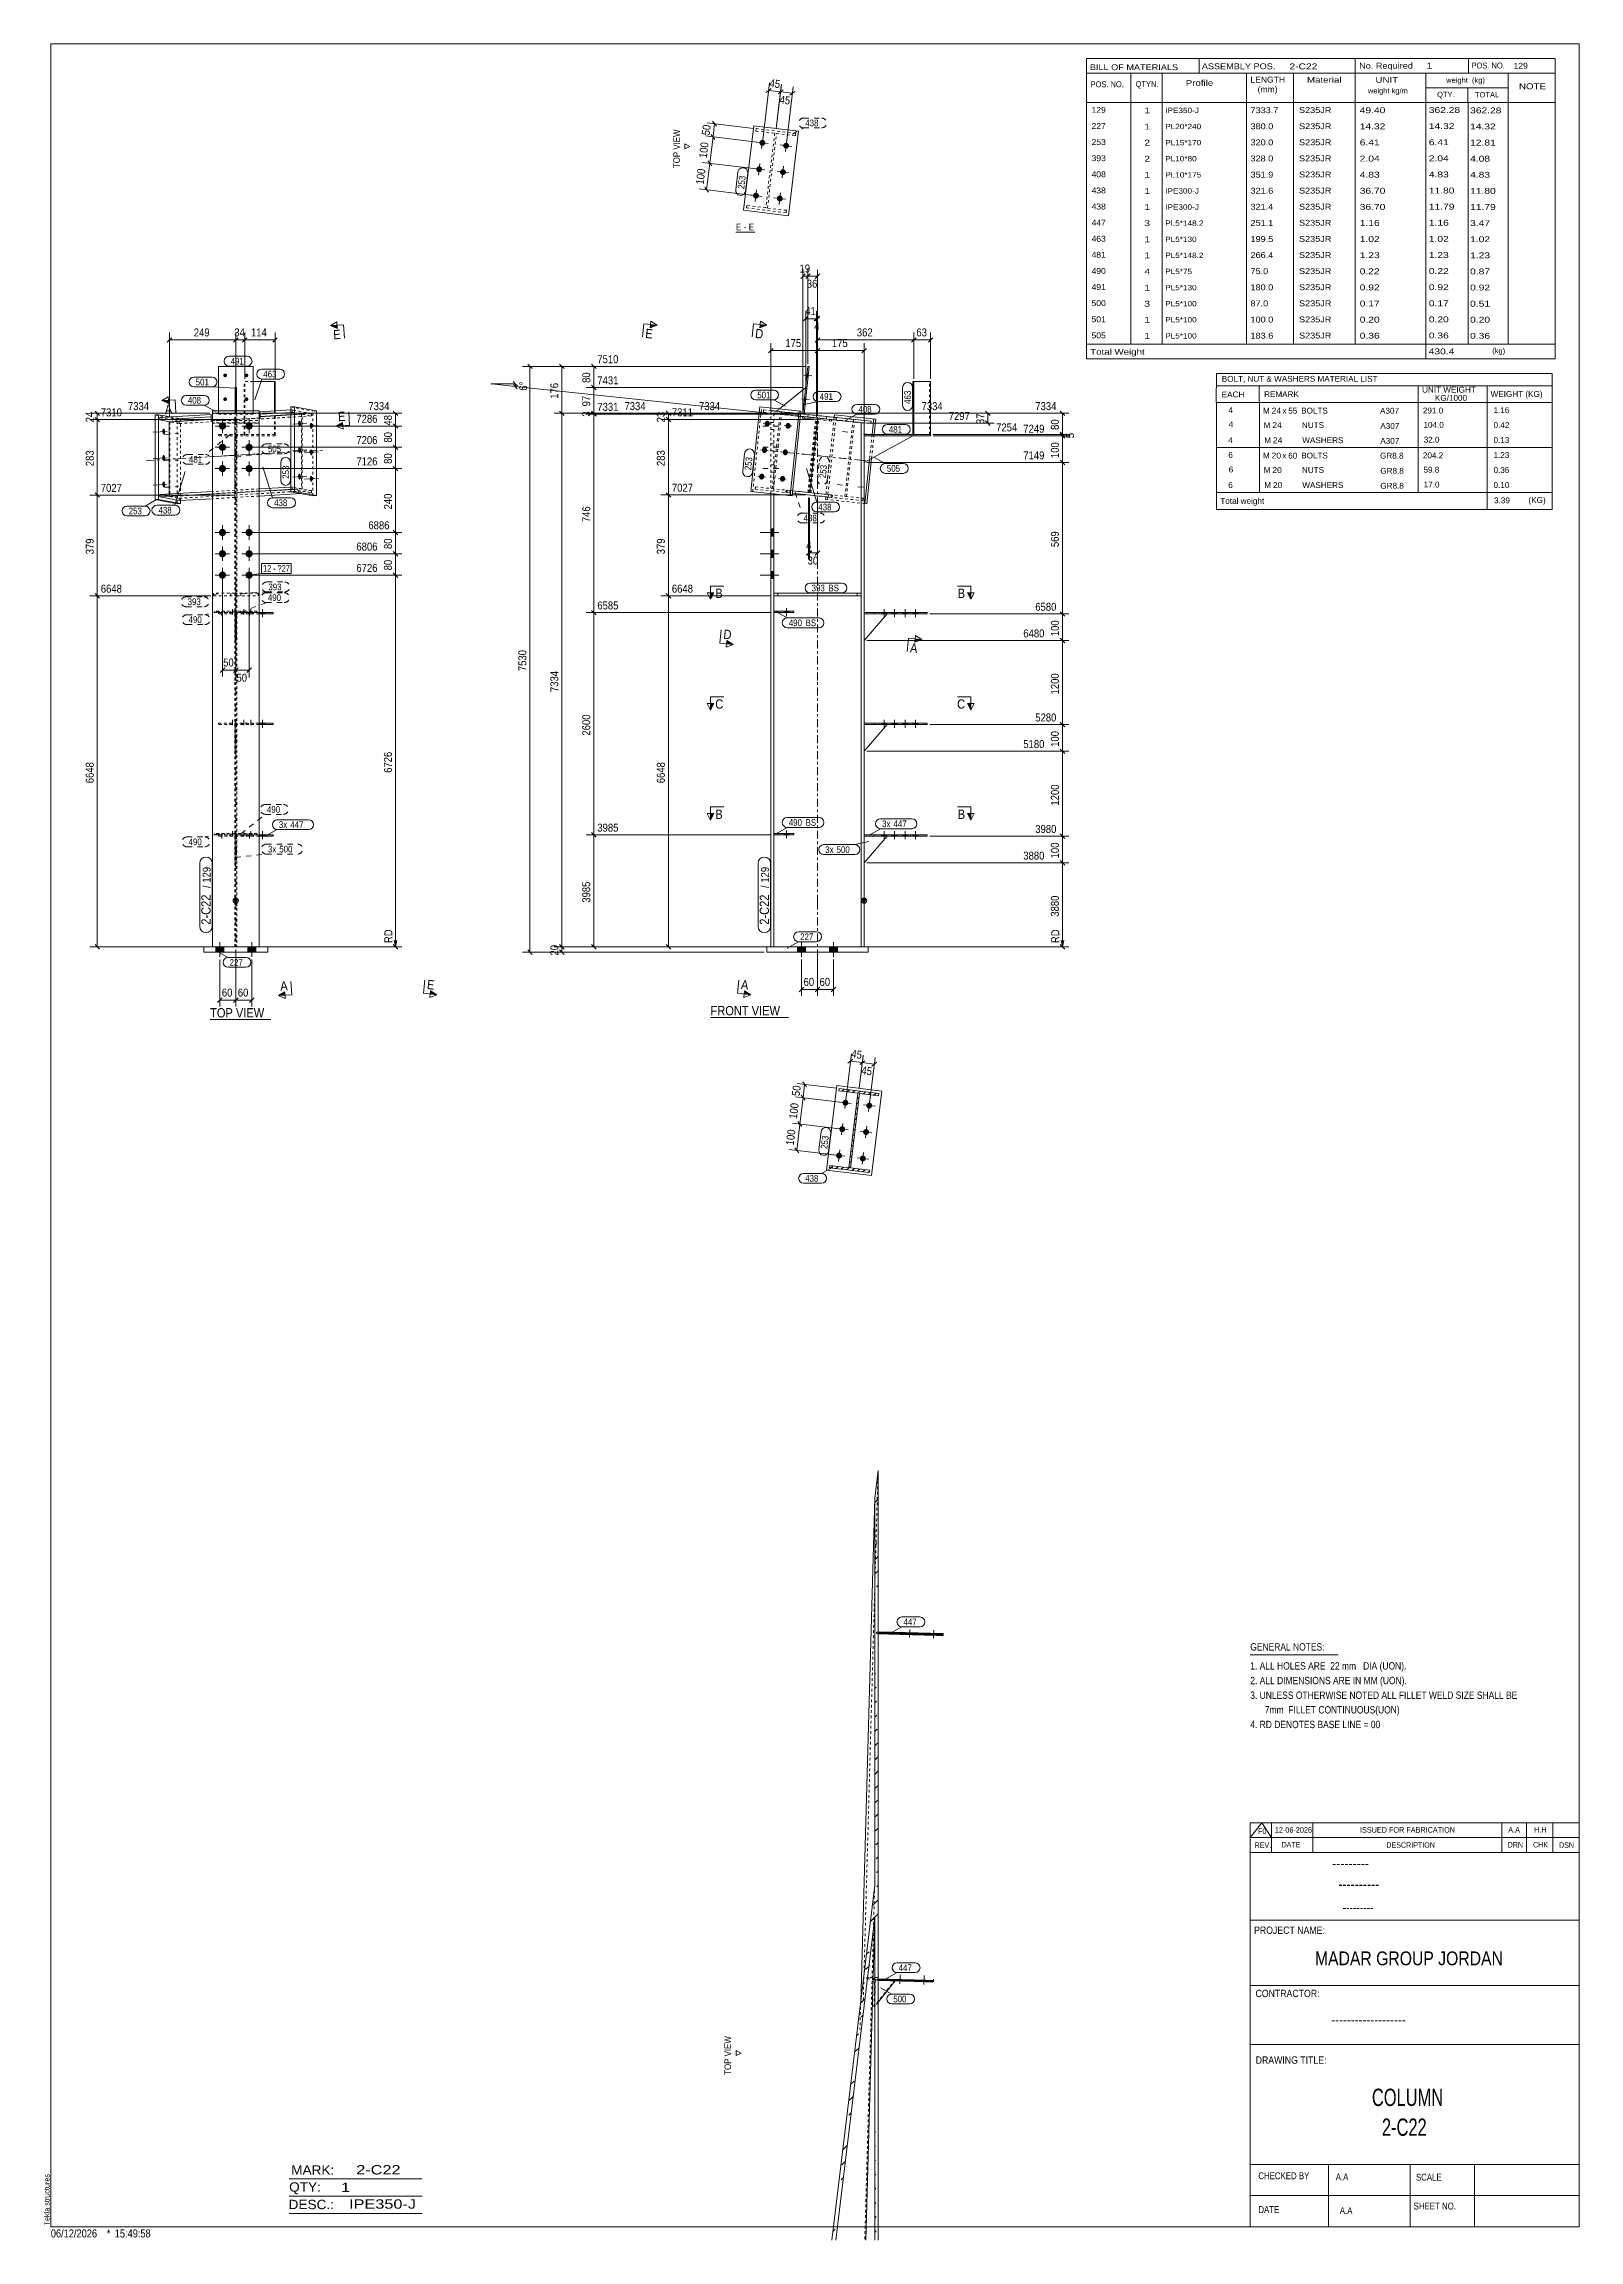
# Model space of a CAD drawing. Header units: millimetres. Extents: x 2 to 579, y 0 to 825.
import ezdxf

# ---------------------------------------------------------------- set-up
doc = ezdxf.new("R2010")
doc.units = ezdxf.units.MM
for name, pattern in [('XKITLINE00', [0]), ('XKITLINE01', [4, 1, -1, 1, -1]), ('XKITLINE02', [4, 2, -2]), ('XKITLINE03', [6, 3, -1, 1, -1])]:
    doc.linetypes.add(name, pattern=pattern)
for name, color, linetype, lineweight in [('Bolt', 3, 'Continuous', 0), ('BoltMark', 7, 'Continuous', 0), ('Dimensions', 7, 'Continuous', 0), ('DrawingSheet', 5, 'Continuous', 0), ('OtherObjectType', 7, 'Continuous', 0), ('Part', 2, 'Continuous', 0), ('PartMark', 7, 'Continuous', 0), ('Section', 6, 'Continuous', 0)]:
    doc.layers.add(name, color=color, linetype=linetype, lineweight=lineweight)
doc.styles.add('@ARIAL_UNICODE_MS_BOLD', font='ARIAL.TTF')
doc.styles.add('ARIAL', font='ARIAL.TTF')
doc.styles.add('ARIAL_NARROW', font='ARIALN.TTF')
doc.styles.add('COMIC_SANS_MS_BOLD', font='COMICBD.TTF')
doc.styles.add('SWIS721_EX_BT', font='ARIAL.TTF')
doc.styles.add('SWISSE', font='ARIAL.TTF')

# ---------------------------------------------------------------- blocks, each defined once
blk = doc.blocks.new('*A1')
at = {"layer": 'Part', "color": 7, "linetype": 'XKITLINE00', "lineweight": 0}
for p, q in [((315.68, 278.32), (314.6, 277.24)), ((314.71, 266.6), (314.43, 266.32)), ((315.21, 261.72), (314.43, 260.94)), ((315.58, 256.72), (314.43, 255.57)), ((315.68, 251.45), (314.66, 250.42)), ((315.68, 246.07), (315.06, 245.45)), ((315.68, 240.69), (315.66, 240.67)), ((314.59, 218.1), (314.43, 217.94)), ((314.78, 212.91), (314.43, 212.56)), ((314.93, 207.69), (314.43, 207.18)), ((315.07, 202.45), (314.43, 201.81)), ((315.2, 197.21), (314.43, 196.43)), ((315.32, 191.95), (314.43, 191.06)), ((315.43, 186.68), (314.43, 185.68)), ((315.53, 181.41), (314.43, 180.31)), ((315.63, 176.13), (314.43, 174.93)), ((315.68, 170.81), (314.47, 169.6)), ((315.68, 165.43), (314.57, 164.32)), ((315.68, 160.06), (314.67, 159.05)), ((315.68, 154.68), (314.78, 153.78)), ((315.68, 149.3), (314.9, 148.52)), ((315.68, 143.93), (315.02, 143.27)), ((315.68, 138.55), (315.16, 138.03)), ((315.68, 133.18), (315.23, 132.73)), ((315.68, 127.8), (313.5, 125.62)), ((315.66, 122.4), (312.78, 119.53)), ((312.33, 108.32), (311.29, 107.28)), ((313.91, 115.27), (313.63, 114.99)), ((312.58, 103.2), (311.01, 101.62)), ((310.58, 90.45), (309.09, 88.95)), ((310.01, 84.5), (309.41, 83.89)), ((308.37, 77.48), (307.61, 76.72)), ((308.54, 72.27), (307.12, 70.86)), ((306.71, 59.69), (305.4, 58.39)), ((306.33, 53.93), (304.95, 52.56)), ((314.57, 51.42), (314.43, 51.29)), ((305.59, 47.82), (304.68, 46.92)), ((314.63, 46.11), (314.43, 45.91)), ((304.08, 35.56), (302.46, 33.94)), ((303.35, 40.21), (303.19, 40.05)), ((314.68, 40.79), (314.43, 40.53)), ((314.73, 35.46), (314.43, 35.16)), ((303.38, 29.49), (302.12, 28.22)), ((314.79, 30.14), (314.43, 29.78)), ((314.83, 24.81), (314.43, 24.41)), ((302.64, 23.37), (301.87, 22.6)), ((314.88, 19.48), (314.43, 19.03)), ((314.92, 14.15), (314.43, 13.65)), ((314.97, 8.82), (314.43, 8.28)), ((299.55, 4.15), (298.78, 3.38)), ((315.01, 3.48), (314.43, 2.9))]:
    blk.add_line(p, q, dxfattribs=at)
blk = doc.blocks.new('*A2')
at = {"layer": 'Part', "color": 7, "linetype": 'XKITLINE00', "lineweight": 0}
for p, q in [((316.17, 97.56), (315.68, 98.07)), ((315.68, 98.07), (315.68, 98.07)), ((316.1, 97.56), (315.68, 98)), ((316.03, 97.56), (315.68, 97.93)), ((315.97, 97.56), (315.68, 97.86)), ((315.9, 97.57), (315.68, 97.79)), ((315.83, 97.57), (315.68, 97.72)), ((315.75, 97.58), (315.68, 97.65)), ((316.24, 97.56), (315.75, 98.07)), ((316.3, 97.55), (315.82, 98.07)), ((316.37, 97.55), (315.89, 98.07)), ((316.44, 97.55), (315.95, 98.06)), ((316.51, 97.55), (316.02, 98.06)), ((316.58, 97.55), (316.09, 98.06)), ((316.64, 97.54), (316.16, 98.06)), ((316.71, 97.54), (316.23, 98.06)), ((316.78, 97.54), (316.29, 98.06)), ((316.85, 97.54), (316.36, 98.05)), ((316.91, 97.54), (316.43, 98.05)), ((316.98, 97.53), (316.5, 98.05)), ((317.05, 97.53), (316.56, 98.05)), ((317.12, 97.53), (316.63, 98.05)), ((317.19, 97.53), (316.7, 98.04)), ((317.25, 97.53), (316.77, 98.04)), ((317.32, 97.53), (316.83, 98.04)), ((317.39, 97.52), (316.9, 98.04)), ((317.46, 97.52), (316.97, 98.04)), ((317.52, 97.52), (317.04, 98.03)), ((317.59, 97.52), (317.11, 98.03)), ((317.66, 97.52), (317.17, 98.03)), ((317.73, 97.51), (317.24, 98.03)), ((317.8, 97.51), (317.31, 98.03)), ((317.86, 97.51), (317.38, 98.02)), ((317.93, 97.51), (317.44, 98.02)), ((318, 97.51), (317.51, 98.02)), ((318.07, 97.5), (317.58, 98.02)), ((318.13, 97.5), (317.65, 98.02)), ((318.2, 97.5), (317.72, 98.02)), ((318.27, 97.5), (317.78, 98.01)), ((318.34, 97.5), (317.85, 98.01)), ((318.41, 97.5), (317.92, 98.01)), ((318.47, 97.49), (317.99, 98.01)), ((318.54, 97.49), (318.05, 98.01)), ((318.61, 97.49), (318.12, 98)), ((318.68, 97.49), (318.19, 98)), ((318.74, 97.49), (318.26, 98)), ((318.81, 97.48), (318.33, 98)), ((318.88, 97.48), (318.39, 98)), ((318.95, 97.48), (318.46, 97.99)), ((319.02, 97.48), (318.53, 97.99)), ((319.08, 97.48), (318.6, 97.99)), ((319.15, 97.47), (318.66, 97.99)), ((319.22, 97.47), (318.73, 97.99)), ((319.29, 97.47), (318.8, 97.99)), ((319.35, 97.47), (318.87, 97.98)), ((319.42, 97.47), (318.94, 97.98)), ((319.49, 97.47), (319, 97.98)), ((319.56, 97.46), (319.07, 97.98)), ((319.63, 97.46), (319.14, 97.98)), ((319.69, 97.46), (319.21, 97.97)), ((319.76, 97.46), (319.27, 97.97)), ((319.83, 97.46), (319.34, 97.97)), ((319.9, 97.45), (319.41, 97.97)), ((319.96, 97.45), (319.48, 97.97)), ((320.03, 97.45), (319.55, 97.96)), ((320.1, 97.45), (319.61, 97.96)), ((320.17, 97.45), (319.68, 97.96)), ((320.24, 97.44), (319.75, 97.96)), ((320.3, 97.44), (319.82, 97.96)), ((320.37, 97.44), (319.88, 97.96)), ((320.44, 97.44), (319.95, 97.95)), ((320.51, 97.44), (320.02, 97.95)), ((320.57, 97.44), (320.09, 97.95)), ((320.64, 97.43), (320.16, 97.95)), ((320.71, 97.43), (320.22, 97.95)), ((320.78, 97.43), (320.29, 97.94)), ((320.85, 97.43), (320.36, 97.94)), ((320.91, 97.43), (320.43, 97.94)), ((320.98, 97.42), (320.49, 97.94)), ((321.05, 97.42), (320.56, 97.94)), ((321.12, 97.42), (320.63, 97.93)), ((321.18, 97.42), (320.7, 97.93)), ((321.25, 97.42), (320.77, 97.93)), ((321.32, 97.41), (320.83, 97.93)), ((321.39, 97.41), (320.9, 97.93)), ((321.45, 97.41), (320.97, 97.92)), ((321.52, 97.41), (321.04, 97.92)), ((321.59, 97.41), (321.1, 97.92)), ((321.66, 97.4), (321.17, 97.92)), ((321.73, 97.4), (321.24, 97.92)), ((321.79, 97.4), (321.31, 97.92)), ((321.86, 97.4), (321.37, 97.91)), ((321.93, 97.4), (321.44, 97.91)), ((322, 97.4), (321.51, 97.91)), ((322.06, 97.39), (321.58, 97.91)), ((322.13, 97.39), (321.65, 97.91)), ((322.2, 97.39), (321.71, 97.9)), ((322.27, 97.39), (321.78, 97.9)), ((322.34, 97.39), (321.85, 97.9)), ((322.4, 97.38), (321.92, 97.9)), ((322.47, 97.38), (321.98, 97.9)), ((322.54, 97.38), (322.05, 97.89)), ((322.61, 97.38), (322.12, 97.89)), ((322.67, 97.38), (322.19, 97.89)), ((322.74, 97.37), (322.26, 97.89)), ((322.81, 97.37), (322.32, 97.89)), ((322.88, 97.37), (322.39, 97.89)), ((322.95, 97.37), (322.46, 97.88)), ((323.01, 97.37), (322.53, 97.88)), ((323.08, 97.37), (322.59, 97.88)), ((323.15, 97.36), (322.66, 97.88)), ((323.22, 97.36), (322.73, 97.88)), ((323.28, 97.36), (322.8, 97.87)), ((323.35, 97.36), (322.87, 97.87)), ((323.42, 97.36), (322.93, 97.87)), ((323.49, 97.35), (323, 97.87)), ((323.56, 97.35), (323.07, 97.87)), ((323.62, 97.35), (323.14, 97.86)), ((323.69, 97.35), (323.2, 97.86)), ((323.76, 97.35), (323.27, 97.86)), ((323.83, 97.34), (323.34, 97.86)), ((323.89, 97.34), (323.41, 97.86)), ((323.96, 97.34), (323.48, 97.86)), ((324.03, 97.34), (323.54, 97.85)), ((324.1, 97.34), (323.61, 97.85)), ((324.17, 97.34), (323.68, 97.85)), ((324.23, 97.33), (323.75, 97.85)), ((324.3, 97.33), (323.81, 97.85)), ((324.37, 97.33), (323.88, 97.84)), ((324.44, 97.33), (323.95, 97.84)), ((324.5, 97.33), (324.02, 97.84)), ((324.57, 97.32), (324.09, 97.84)), ((324.64, 97.32), (324.15, 97.84)), ((324.71, 97.32), (324.22, 97.83)), ((324.78, 97.32), (324.29, 97.83)), ((324.84, 97.32), (324.36, 97.83)), ((324.91, 97.31), (324.42, 97.83)), ((324.98, 97.31), (324.49, 97.83)), ((325.05, 97.31), (324.56, 97.83)), ((325.11, 97.31), (324.63, 97.82)), ((325.18, 97.31), (324.7, 97.82)), ((325.25, 97.31), (324.76, 97.82)), ((325.32, 97.3), (324.83, 97.82)), ((325.39, 97.3), (324.9, 97.82)), ((325.45, 97.3), (324.97, 97.81)), ((325.52, 97.3), (325.03, 97.81)), ((325.59, 97.3), (325.1, 97.81)), ((325.66, 97.29), (325.17, 97.81)), ((325.72, 97.29), (325.24, 97.81)), ((325.79, 97.29), (325.31, 97.8)), ((325.86, 97.29), (325.37, 97.8)), ((325.93, 97.29), (325.44, 97.8)), ((326, 97.28), (325.51, 97.8)), ((326.06, 97.28), (325.58, 97.8)), ((326.13, 97.28), (325.64, 97.79)), ((326.2, 97.28), (325.71, 97.79)), ((326.27, 97.28), (325.78, 97.79)), ((326.33, 97.27), (325.85, 97.79)), ((326.4, 97.27), (325.92, 97.79)), ((326.47, 97.27), (325.98, 97.79)), ((326.54, 97.27), (326.05, 97.78)), ((326.6, 97.27), (326.12, 97.78)), ((326.67, 97.27), (326.19, 97.78)), ((326.74, 97.26), (326.25, 97.78)), ((326.81, 97.26), (326.32, 97.78)), ((326.88, 97.26), (326.39, 97.77)), ((326.94, 97.26), (326.46, 97.77)), ((327.01, 97.26), (326.52, 97.77)), ((327.08, 97.25), (326.59, 97.77)), ((327.15, 97.25), (326.66, 97.77)), ((327.21, 97.25), (326.73, 97.76)), ((327.28, 97.25), (326.8, 97.76)), ((327.35, 97.25), (326.86, 97.76)), ((327.42, 97.24), (326.93, 97.76)), ((327.49, 97.24), (327, 97.76)), ((327.55, 97.24), (327.07, 97.76)), ((327.62, 97.24), (327.13, 97.75)), ((327.69, 97.24), (327.2, 97.75)), ((327.76, 97.24), (327.27, 97.75)), ((327.82, 97.23), (327.34, 97.75)), ((327.89, 97.23), (327.41, 97.75)), ((327.96, 97.23), (327.47, 97.74)), ((328.03, 97.23), (327.54, 97.74)), ((328.1, 97.23), (327.61, 97.74)), ((328.16, 97.22), (327.68, 97.74)), ((328.23, 97.22), (327.74, 97.74)), ((328.3, 97.22), (327.81, 97.73)), ((328.37, 97.22), (327.88, 97.73)), ((328.43, 97.22), (327.95, 97.73)), ((328.5, 97.21), (328.02, 97.73)), ((328.57, 97.21), (328.08, 97.73)), ((328.64, 97.21), (328.15, 97.73)), ((328.71, 97.21), (328.22, 97.72)), ((328.77, 97.21), (328.29, 97.72)), ((328.84, 97.21), (328.35, 97.72)), ((328.91, 97.2), (328.42, 97.72)), ((328.98, 97.2), (328.49, 97.72)), ((329.04, 97.2), (328.56, 97.71)), ((329.11, 97.2), (328.63, 97.71)), ((329.18, 97.2), (328.69, 97.71)), ((329.25, 97.19), (328.76, 97.71)), ((329.32, 97.19), (328.83, 97.71)), ((329.38, 97.19), (328.9, 97.7)), ((329.45, 97.19), (328.96, 97.7)), ((329.52, 97.19), (329.03, 97.7)), ((329.59, 97.18), (329.1, 97.7)), ((329.65, 97.18), (329.17, 97.7)), ((329.72, 97.18), (329.24, 97.7)), ((329.79, 97.18), (329.3, 97.69)), ((329.86, 97.18), (329.37, 97.69)), ((329.93, 97.18), (329.44, 97.69)), ((329.99, 97.17), (329.51, 97.69)), ((330.06, 97.17), (329.57, 97.69)), ((330.13, 97.17), (329.64, 97.68)), ((330.2, 97.17), (329.71, 97.68)), ((330.26, 97.17), (329.78, 97.68)), ((330.33, 97.16), (329.85, 97.68)), ((330.4, 97.16), (329.91, 97.68)), ((330.47, 97.16), (329.98, 97.67)), ((330.54, 97.16), (330.05, 97.67)), ((330.6, 97.16), (330.12, 97.67)), ((330.67, 97.15), (330.18, 97.67)), ((330.74, 97.15), (330.25, 97.67)), ((330.81, 97.15), (330.32, 97.66)), ((330.87, 97.15), (330.39, 97.66)), ((330.94, 97.15), (330.46, 97.66)), ((331.01, 97.14), (330.52, 97.66)), ((331.08, 97.14), (330.59, 97.66)), ((331.14, 97.14), (330.66, 97.66)), ((331.21, 97.14), (330.73, 97.65)), ((331.28, 97.14), (330.79, 97.65)), ((331.35, 97.14), (330.86, 97.65)), ((331.42, 97.13), (330.93, 97.65)), ((331.48, 97.13), (331, 97.65)), ((331.55, 97.13), (331.06, 97.64)), ((331.62, 97.13), (331.13, 97.64)), ((331.69, 97.13), (331.2, 97.64)), ((331.75, 97.12), (331.27, 97.64)), ((331.82, 97.12), (331.34, 97.64)), ((331.89, 97.12), (331.4, 97.63)), ((331.96, 97.12), (331.47, 97.63)), ((332.03, 97.12), (331.54, 97.63)), ((332.09, 97.11), (331.61, 97.63)), ((332.16, 97.11), (331.67, 97.63)), ((332.23, 97.11), (331.74, 97.63)), ((332.3, 97.11), (331.81, 97.62)), ((332.36, 97.11), (331.88, 97.62)), ((332.43, 97.11), (331.95, 97.62)), ((332.5, 97.1), (332.01, 97.62)), ((332.57, 97.1), (332.08, 97.62)), ((332.64, 97.1), (332.15, 97.61)), ((332.7, 97.1), (332.22, 97.61)), ((332.77, 97.1), (332.28, 97.61)), ((332.84, 97.09), (332.35, 97.61)), ((332.91, 97.09), (332.42, 97.61)), ((332.97, 97.09), (332.49, 97.6)), ((333.04, 97.09), (332.56, 97.6)), ((333.11, 97.09), (332.62, 97.6)), ((333.18, 97.08), (332.69, 97.6)), ((333.25, 97.08), (332.76, 97.6)), ((333.31, 97.08), (332.83, 97.6)), ((333.38, 97.08), (332.89, 97.59)), ((333.45, 97.08), (332.96, 97.59)), ((333.52, 97.08), (333.03, 97.59)), ((333.58, 97.07), (333.1, 97.59)), ((333.65, 97.07), (333.17, 97.59)), ((333.72, 97.07), (333.23, 97.58)), ((333.79, 97.07), (333.3, 97.58)), ((333.86, 97.07), (333.37, 97.58)), ((333.92, 97.06), (333.44, 97.58)), ((333.99, 97.06), (333.5, 97.58)), ((334.06, 97.06), (333.57, 97.57)), ((334.13, 97.06), (333.64, 97.57)), ((334.19, 97.06), (333.71, 97.57)), ((334.26, 97.05), (333.78, 97.57)), ((334.33, 97.05), (333.84, 97.57)), ((334.4, 97.05), (333.91, 97.56)), ((334.47, 97.05), (333.98, 97.56)), ((334.53, 97.05), (334.05, 97.56)), ((334.6, 97.04), (334.11, 97.56)), ((334.67, 97.04), (334.18, 97.56)), ((334.74, 97.04), (334.25, 97.56)), ((334.8, 97.04), (334.32, 97.55)), ((334.87, 97.04), (334.39, 97.55)), ((334.94, 97.04), (334.45, 97.55)), ((335.01, 97.03), (334.52, 97.55)), ((335.08, 97.03), (334.59, 97.55)), ((335.14, 97.03), (334.66, 97.54)), ((335.21, 97.03), (334.72, 97.54)), ((335.28, 97.03), (334.79, 97.54)), ((335.35, 97.02), (334.86, 97.54)), ((335.41, 97.02), (334.93, 97.54)), ((335.48, 97.02), (335, 97.53)), ((335.55, 97.02), (335.06, 97.53)), ((335.62, 97.02), (335.13, 97.53)), ((335.69, 97.01), (335.2, 97.53)), ((335.75, 97.01), (335.27, 97.53)), ((335.82, 97.01), (335.33, 97.53)), ((335.89, 97.01), (335.4, 97.52)), ((335.96, 97.01), (335.47, 97.52)), ((336.02, 97.01), (335.54, 97.52)), ((336.09, 97), (335.61, 97.52)), ((336.16, 97), (335.67, 97.52)), ((336.23, 97), (335.74, 97.51)), ((336.29, 97), (335.81, 97.51)), ((336.36, 97), (335.88, 97.51)), ((336.43, 96.99), (335.94, 97.51)), ((336.5, 96.99), (336.01, 97.51)), ((336.53, 97.03), (336.08, 97.5)), ((336.53, 97.1), (336.15, 97.5)), ((336.53, 97.17), (336.21, 97.5)), ((336.53, 97.23), (336.28, 97.5)), ((336.54, 97.3), (336.35, 97.5)), ((336.54, 97.37), (336.42, 97.5)), ((336.54, 97.44), (336.51, 97.47))]:
    blk.add_line(p, q, dxfattribs=at)
blk = doc.blocks.new('*A3')
at = {"layer": 'Part', "color": 7, "linetype": 'XKITLINE00', "lineweight": 0}
for p, q in [((316.17, 227.78), (315.68, 228.29)), ((316.1, 227.78), (315.68, 228.22)), ((316.03, 227.78), (315.68, 228.15)), ((315.97, 227.78), (315.68, 228.08)), ((315.9, 227.78), (315.68, 228.01)), ((315.83, 227.78), (315.68, 227.94)), ((315.69, 227.8), (315.68, 227.8)), ((315.76, 227.79), (315.72, 227.83)), ((316.24, 227.77), (315.75, 228.29)), ((316.31, 227.77), (315.82, 228.29)), ((316.37, 227.77), (315.89, 228.28)), ((316.44, 227.77), (315.95, 228.28)), ((316.51, 227.77), (316.02, 228.28)), ((316.58, 227.76), (316.09, 228.28)), ((316.64, 227.76), (316.16, 228.28)), ((316.71, 227.76), (316.23, 228.27)), ((316.78, 227.76), (316.29, 228.27)), ((316.85, 227.76), (316.36, 228.27)), ((316.92, 227.75), (316.43, 228.27)), ((316.98, 227.75), (316.5, 228.27)), ((317.05, 227.75), (316.56, 228.27)), ((317.12, 227.75), (316.63, 228.26)), ((317.19, 227.75), (316.7, 228.26)), ((317.25, 227.75), (316.77, 228.26)), ((317.32, 227.74), (316.84, 228.26)), ((317.39, 227.74), (316.9, 228.26)), ((317.46, 227.74), (316.97, 228.25)), ((317.53, 227.74), (317.04, 228.25)), ((317.59, 227.74), (317.11, 228.25)), ((317.66, 227.73), (317.18, 228.25)), ((317.73, 227.73), (317.24, 228.25)), ((317.8, 227.73), (317.31, 228.24)), ((317.87, 227.73), (317.38, 228.24)), ((317.93, 227.73), (317.45, 228.24)), ((318, 227.72), (317.51, 228.24)), ((318.07, 227.72), (317.58, 228.24)), ((318.14, 227.72), (317.65, 228.23)), ((318.2, 227.72), (317.72, 228.23)), ((318.27, 227.72), (317.79, 228.23)), ((318.34, 227.71), (317.85, 228.23)), ((318.41, 227.71), (317.92, 228.23)), ((318.48, 227.71), (317.99, 228.23)), ((318.54, 227.71), (318.06, 228.22)), ((318.61, 227.71), (318.12, 228.22)), ((318.68, 227.71), (318.19, 228.22)), ((318.75, 227.7), (318.26, 228.22)), ((318.81, 227.7), (318.33, 228.22)), ((318.88, 227.7), (318.4, 228.21)), ((318.95, 227.7), (318.46, 228.21)), ((319.02, 227.7), (318.53, 228.21)), ((319.09, 227.69), (318.6, 228.21)), ((319.15, 227.69), (318.67, 228.21)), ((319.22, 227.69), (318.73, 228.2)), ((319.29, 227.69), (318.8, 228.2)), ((319.36, 227.69), (318.87, 228.2)), ((319.42, 227.68), (318.94, 228.2)), ((319.49, 227.68), (319.01, 228.2)), ((319.56, 227.68), (319.07, 228.2)), ((319.63, 227.68), (319.14, 228.19)), ((319.7, 227.68), (319.21, 228.19)), ((319.76, 227.68), (319.28, 228.19)), ((319.83, 227.67), (319.35, 228.19)), ((319.9, 227.67), (319.41, 228.19)), ((319.97, 227.67), (319.48, 228.18)), ((320.04, 227.67), (319.55, 228.18)), ((320.1, 227.67), (319.62, 228.18)), ((320.17, 227.66), (319.68, 228.18)), ((320.24, 227.66), (319.75, 228.18)), ((320.31, 227.66), (319.82, 228.17)), ((320.37, 227.66), (319.89, 228.17)), ((320.44, 227.66), (319.96, 228.17)), ((320.51, 227.65), (320.02, 228.17)), ((320.58, 227.65), (320.09, 228.17)), ((320.65, 227.65), (320.16, 228.17)), ((320.71, 227.65), (320.23, 228.16)), ((320.78, 227.65), (320.29, 228.16)), ((320.85, 227.65), (320.36, 228.16)), ((320.92, 227.64), (320.43, 228.16)), ((320.98, 227.64), (320.5, 228.16)), ((321.05, 227.64), (320.57, 228.15)), ((321.12, 227.64), (320.63, 228.15)), ((321.19, 227.64), (320.7, 228.15)), ((321.26, 227.63), (320.77, 228.15)), ((321.32, 227.63), (320.84, 228.15)), ((321.39, 227.63), (320.91, 228.14)), ((321.46, 227.63), (320.97, 228.14)), ((321.53, 227.63), (321.04, 228.14)), ((321.6, 227.62), (321.11, 228.14)), ((321.66, 227.62), (321.18, 228.14)), ((321.73, 227.62), (321.24, 228.13)), ((321.8, 227.62), (321.31, 228.13)), ((321.87, 227.62), (321.38, 228.13)), ((321.93, 227.61), (321.45, 228.13)), ((322, 227.61), (321.52, 228.13)), ((322.07, 227.61), (321.58, 228.13)), ((322.14, 227.61), (321.65, 228.12)), ((322.21, 227.61), (321.72, 228.12)), ((322.27, 227.61), (321.79, 228.12)), ((322.34, 227.6), (321.85, 228.12)), ((322.41, 227.6), (321.92, 228.12)), ((322.48, 227.6), (321.99, 228.11)), ((322.54, 227.6), (322.06, 228.11)), ((322.61, 227.6), (322.13, 228.11)), ((322.68, 227.59), (322.19, 228.11)), ((322.75, 227.59), (322.26, 228.11)), ((322.82, 227.59), (322.33, 228.1)), ((322.88, 227.59), (322.4, 228.1)), ((322.95, 227.59), (322.47, 228.1)), ((323.02, 227.58), (322.53, 228.1)), ((323.09, 227.58), (322.6, 228.1)), ((323.16, 227.58), (322.67, 228.1)), ((323.22, 227.58), (322.74, 228.09)), ((323.29, 227.58), (322.8, 228.09)), ((323.36, 227.58), (322.87, 228.09)), ((323.43, 227.57), (322.94, 228.09)), ((323.49, 227.57), (323.01, 228.09)), ((323.56, 227.57), (323.08, 228.08)), ((323.63, 227.57), (323.14, 228.08)), ((323.7, 227.57), (323.21, 228.08)), ((323.77, 227.56), (323.28, 228.08)), ((323.83, 227.56), (323.35, 228.08)), ((323.9, 227.56), (323.41, 228.07)), ((323.97, 227.56), (323.48, 228.07)), ((324.04, 227.56), (323.55, 228.07)), ((324.1, 227.55), (323.62, 228.07)), ((324.17, 227.55), (323.69, 228.07)), ((324.24, 227.55), (323.75, 228.07)), ((324.31, 227.55), (323.82, 228.06)), ((324.38, 227.55), (323.89, 228.06)), ((324.44, 227.55), (323.96, 228.06)), ((324.51, 227.54), (324.03, 228.06)), ((324.58, 227.54), (324.09, 228.06)), ((324.65, 227.54), (324.16, 228.05)), ((324.72, 227.54), (324.23, 228.05)), ((324.78, 227.54), (324.3, 228.05)), ((324.85, 227.53), (324.36, 228.05)), ((324.92, 227.53), (324.43, 228.05)), ((324.99, 227.53), (324.5, 228.04)), ((325.05, 227.53), (324.57, 228.04)), ((325.12, 227.53), (324.64, 228.04)), ((325.19, 227.52), (324.7, 228.04)), ((325.26, 227.52), (324.77, 228.04)), ((325.33, 227.52), (324.84, 228.03)), ((325.39, 227.52), (324.91, 228.03)), ((325.46, 227.52), (324.97, 228.03)), ((325.53, 227.51), (325.04, 228.03)), ((325.6, 227.51), (325.11, 228.03)), ((325.66, 227.51), (325.18, 228.03)), ((325.73, 227.51), (325.25, 228.02)), ((325.8, 227.51), (325.31, 228.02)), ((325.87, 227.51), (325.38, 228.02)), ((325.94, 227.5), (325.45, 228.02)), ((326, 227.5), (325.52, 228.02)), ((326.07, 227.5), (325.59, 228.01)), ((326.14, 227.5), (325.65, 228.01)), ((326.21, 227.5), (325.72, 228.01)), ((326.28, 227.49), (325.79, 228.01)), ((326.34, 227.49), (325.86, 228.01)), ((326.41, 227.49), (325.92, 228)), ((326.48, 227.49), (325.99, 228)), ((326.55, 227.49), (326.06, 228)), ((326.61, 227.48), (326.13, 228)), ((326.68, 227.48), (326.2, 228)), ((326.75, 227.48), (326.26, 228)), ((326.82, 227.48), (326.33, 227.99)), ((326.89, 227.48), (326.4, 227.99)), ((326.95, 227.48), (326.47, 227.99)), ((327.02, 227.47), (326.53, 227.99)), ((327.09, 227.47), (326.6, 227.99)), ((327.16, 227.47), (326.67, 227.98)), ((327.22, 227.47), (326.74, 227.98)), ((327.29, 227.47), (326.81, 227.98)), ((327.36, 227.46), (326.87, 227.98)), ((327.43, 227.46), (326.94, 227.98)), ((327.5, 227.46), (327.01, 227.97)), ((327.56, 227.46), (327.08, 227.97)), ((327.63, 227.46), (327.15, 227.97)), ((327.7, 227.45), (327.21, 227.97)), ((327.77, 227.45), (327.28, 227.97)), ((327.84, 227.45), (327.35, 227.97)), ((327.9, 227.45), (327.42, 227.96)), ((327.97, 227.45), (327.48, 227.96)), ((328.04, 227.45), (327.55, 227.96)), ((328.11, 227.44), (327.62, 227.96)), ((328.17, 227.44), (327.69, 227.96)), ((328.24, 227.44), (327.76, 227.95)), ((328.31, 227.44), (327.82, 227.95)), ((328.38, 227.44), (327.89, 227.95)), ((328.45, 227.43), (327.96, 227.95)), ((328.51, 227.43), (328.03, 227.95)), ((328.58, 227.43), (328.09, 227.94)), ((328.65, 227.43), (328.16, 227.94)), ((328.72, 227.43), (328.23, 227.94)), ((328.78, 227.42), (328.3, 227.94)), ((328.85, 227.42), (328.37, 227.94)), ((328.92, 227.42), (328.43, 227.93)), ((328.99, 227.42), (328.5, 227.93)), ((329.06, 227.42), (328.57, 227.93)), ((329.12, 227.41), (328.64, 227.93)), ((329.19, 227.41), (328.71, 227.93)), ((329.26, 227.41), (328.77, 227.93)), ((329.33, 227.41), (328.84, 227.92)), ((329.4, 227.41), (328.91, 227.92)), ((329.46, 227.41), (328.98, 227.92)), ((329.53, 227.4), (329.04, 227.92)), ((329.6, 227.4), (329.11, 227.92)), ((329.67, 227.4), (329.18, 227.91)), ((329.73, 227.4), (329.25, 227.91)), ((329.8, 227.4), (329.32, 227.91)), ((329.87, 227.39), (329.38, 227.91)), ((329.94, 227.39), (329.45, 227.91)), ((330.01, 227.39), (329.52, 227.9)), ((330.07, 227.39), (329.59, 227.9)), ((330.14, 227.39), (329.65, 227.9)), ((330.21, 227.38), (329.72, 227.9)), ((330.28, 227.38), (329.79, 227.9)), ((330.34, 227.38), (329.86, 227.9)), ((330.41, 227.38), (329.93, 227.89)), ((330.48, 227.38), (329.99, 227.89)), ((330.55, 227.38), (330.06, 227.89)), ((330.62, 227.37), (330.13, 227.89)), ((330.68, 227.37), (330.2, 227.89)), ((330.75, 227.37), (330.26, 227.88)), ((330.82, 227.37), (330.33, 227.88)), ((330.89, 227.37), (330.4, 227.88)), ((330.95, 227.36), (330.47, 227.88)), ((331.02, 227.36), (330.54, 227.88)), ((331.09, 227.36), (330.6, 227.87)), ((331.16, 227.36), (330.67, 227.87)), ((331.23, 227.36), (330.74, 227.87)), ((331.29, 227.35), (330.81, 227.87)), ((331.36, 227.35), (330.88, 227.87)), ((331.43, 227.35), (330.94, 227.87)), ((331.5, 227.35), (331.01, 227.86)), ((331.57, 227.35), (331.08, 227.86)), ((331.63, 227.35), (331.15, 227.86)), ((331.7, 227.34), (331.21, 227.86)), ((331.77, 227.34), (331.28, 227.86)), ((331.84, 227.34), (331.35, 227.85)), ((331.9, 227.34), (331.42, 227.85)), ((331.97, 227.34), (331.49, 227.85)), ((332.04, 227.33), (331.55, 227.85)), ((332.11, 227.33), (331.62, 227.85)), ((332.18, 227.33), (331.69, 227.84)), ((332.24, 227.33), (331.76, 227.84)), ((332.31, 227.33), (331.82, 227.84)), ((332.38, 227.32), (331.89, 227.84)), ((332.45, 227.32), (331.96, 227.84)), ((332.51, 227.32), (332.03, 227.83)), ((332.58, 227.32), (332.1, 227.83)), ((332.65, 227.32), (332.16, 227.83)), ((332.72, 227.31), (332.23, 227.83)), ((332.79, 227.31), (332.3, 227.83)), ((332.85, 227.31), (332.37, 227.83)), ((332.92, 227.31), (332.44, 227.82)), ((332.99, 227.31), (332.5, 227.82)), ((333.06, 227.31), (332.57, 227.82)), ((333.13, 227.3), (332.64, 227.82)), ((333.19, 227.3), (332.71, 227.82)), ((333.26, 227.3), (332.77, 227.81)), ((333.33, 227.3), (332.84, 227.81)), ((333.4, 227.3), (332.91, 227.81)), ((333.46, 227.29), (332.98, 227.81)), ((333.53, 227.29), (333.05, 227.81)), ((333.6, 227.29), (333.11, 227.8)), ((333.67, 227.29), (333.18, 227.8)), ((333.74, 227.29), (333.25, 227.8)), ((333.8, 227.28), (333.32, 227.8)), ((333.87, 227.28), (333.38, 227.8)), ((333.94, 227.28), (333.45, 227.8)), ((334.01, 227.28), (333.52, 227.79)), ((334.07, 227.28), (333.59, 227.79)), ((334.14, 227.28), (333.66, 227.79)), ((334.21, 227.27), (333.72, 227.79)), ((334.28, 227.27), (333.79, 227.79)), ((334.35, 227.27), (333.86, 227.78)), ((334.41, 227.27), (333.93, 227.78)), ((334.48, 227.27), (334, 227.78)), ((334.55, 227.26), (334.06, 227.78)), ((334.62, 227.26), (334.13, 227.78)), ((334.69, 227.26), (334.2, 227.77)), ((334.75, 227.26), (334.27, 227.77)), ((334.82, 227.26), (334.33, 227.77)), ((334.89, 227.25), (334.4, 227.77)), ((334.96, 227.25), (334.47, 227.77)), ((335.02, 227.25), (334.54, 227.77)), ((335.09, 227.25), (334.61, 227.76)), ((335.16, 227.25), (334.67, 227.76)), ((335.23, 227.25), (334.74, 227.76)), ((335.3, 227.24), (334.81, 227.76)), ((335.36, 227.24), (334.88, 227.76)), ((335.43, 227.24), (334.94, 227.75)), ((335.5, 227.24), (335.01, 227.75)), ((335.57, 227.24), (335.08, 227.75)), ((335.63, 227.23), (335.15, 227.75)), ((335.7, 227.23), (335.22, 227.75)), ((335.77, 227.23), (335.28, 227.74)), ((335.84, 227.23), (335.35, 227.74)), ((335.91, 227.23), (335.42, 227.74)), ((335.97, 227.22), (335.49, 227.74)), ((336.04, 227.22), (335.56, 227.74)), ((336.11, 227.22), (335.62, 227.73)), ((336.18, 227.22), (335.69, 227.73)), ((336.25, 227.22), (335.76, 227.73)), ((336.31, 227.21), (335.83, 227.73)), ((336.38, 227.21), (335.89, 227.73)), ((336.45, 227.21), (335.96, 227.73)), ((336.52, 227.21), (336.03, 227.72)), ((336.56, 227.24), (336.1, 227.72)), ((336.59, 227.27), (336.17, 227.72)), ((336.63, 227.3), (336.23, 227.72)), ((336.66, 227.33), (336.3, 227.72)), ((336.7, 227.37), (336.37, 227.71)), ((336.73, 227.4), (336.44, 227.71)), ((336.77, 227.43), (336.5, 227.71)), ((336.58, 227.21), (336.56, 227.24)), ((336.8, 227.47), (336.57, 227.71)), ((336.65, 227.21), (336.59, 227.27)), ((336.72, 227.2), (336.63, 227.3)), ((336.84, 227.5), (336.64, 227.71)), ((336.79, 227.2), (336.66, 227.33)), ((336.86, 227.2), (336.7, 227.37)), ((336.87, 227.53), (336.71, 227.7)), ((336.92, 227.2), (336.73, 227.4)), ((336.99, 227.2), (336.77, 227.43)), ((336.91, 227.56), (336.78, 227.7)), ((337.06, 227.19), (336.8, 227.47)), ((336.94, 227.6), (336.84, 227.7)), ((337.13, 227.19), (336.84, 227.5)), ((337.19, 227.19), (336.87, 227.53)), ((336.98, 227.63), (336.91, 227.7)), ((337.26, 227.19), (336.91, 227.56)), ((337.33, 227.19), (336.94, 227.6)), ((337.01, 227.66), (336.98, 227.7)), ((337.4, 227.18), (336.98, 227.63)), ((337.47, 227.18), (337.01, 227.66)), ((337.53, 227.18), (337.05, 227.7)), ((337.6, 227.18), (337.12, 227.69)), ((337.67, 227.18), (337.18, 227.69)), ((337.74, 227.18), (337.25, 227.69)), ((337.81, 227.17), (337.32, 227.69)), ((337.87, 227.17), (337.39, 227.69)), ((337.94, 227.17), (337.45, 227.68)), ((338.01, 227.17), (337.52, 227.68)), ((338.08, 227.17), (337.59, 227.68)), ((338.14, 227.16), (337.66, 227.68)), ((338.21, 227.16), (337.73, 227.68)), ((338.28, 227.16), (337.79, 227.67)), ((338.35, 227.16), (337.86, 227.67)), ((338.42, 227.16), (337.93, 227.67)), ((338.48, 227.15), (338, 227.67)), ((338.55, 227.15), (338.06, 227.67)), ((338.62, 227.15), (338.13, 227.67)), ((338.69, 227.15), (338.2, 227.66)), ((338.75, 227.15), (338.27, 227.66)), ((338.82, 227.15), (338.34, 227.66)), ((338.89, 227.14), (338.4, 227.66)), ((338.96, 227.14), (338.47, 227.66)), ((339.03, 227.14), (338.54, 227.65)), ((339.09, 227.14), (338.61, 227.65)), ((339.16, 227.14), (338.68, 227.65)), ((339.23, 227.13), (338.74, 227.65)), ((339.3, 227.13), (338.81, 227.65)), ((339.37, 227.13), (338.88, 227.64)), ((339.43, 227.13), (338.95, 227.64)), ((339.5, 227.13), (339.01, 227.64)), ((339.57, 227.12), (339.08, 227.64)), ((339.64, 227.12), (339.15, 227.64)), ((339.7, 227.12), (339.22, 227.64)), ((339.77, 227.12), (339.29, 227.63)), ((339.84, 227.12), (339.35, 227.63)), ((339.91, 227.11), (339.42, 227.63)), ((339.98, 227.11), (339.49, 227.63)), ((340.04, 227.11), (339.56, 227.63)), ((340.11, 227.11), (339.62, 227.62)), ((340.16, 227.12), (339.69, 227.62)), ((340.16, 227.19), (339.76, 227.62)), ((340.17, 227.26), (339.83, 227.62)), ((340.17, 227.33), (339.9, 227.62)), ((340.17, 227.4), (339.96, 227.61)), ((340.17, 227.46), (340.03, 227.61)), ((340.17, 227.53), (340.11, 227.59))]:
    blk.add_line(p, q, dxfattribs=at)
blk = doc.blocks.new('*A4')
at = {"layer": 'Part', "color": 7, "linetype": 'XKITLINE00', "lineweight": 0}
for p, q in [((303.07, 432.33), (302.07, 431.54)), ((305.08, 432.09), (304.08, 431.3)), ((307.08, 431.85), (306.08, 431.06)), ((308.56, 429.37), (307.84, 428.81)), ((309.09, 431.6), (308.08, 430.81)), ((311.1, 431.36), (310.1, 430.58)), ((313.1, 431.12), (312.1, 430.34)), ((315.11, 430.88), (314.11, 430.09)), ((307.6, 421.35), (306.87, 420.78)), ((307.84, 423.36), (307.11, 422.79)), ((308.08, 425.36), (307.36, 424.79)), ((308.32, 427.37), (307.6, 426.8)), ((306.63, 413.33), (305.91, 412.76)), ((306.87, 415.33), (306.15, 414.76)), ((307.11, 417.34), (306.39, 416.77)), ((307.35, 419.34), (306.63, 418.78)), ((305.66, 405.3), (304.94, 404.73)), ((305.9, 407.31), (305.18, 406.74)), ((306.15, 409.31), (305.42, 408.75)), ((306.39, 411.32), (305.66, 410.75)), ((298.79, 403.54), (297.78, 402.75)), ((300.79, 403.29), (299.79, 402.51)), ((302.8, 403.05), (301.8, 402.27)), ((305.42, 403.3), (303.8, 402.02)), ((306.81, 402.57), (305.81, 401.78)), ((308.82, 402.33), (307.81, 401.54)), ((310.82, 402.09), (309.82, 401.3)), ((312.44, 401.54), (311.83, 401.06))]:
    blk.add_line(p, q, dxfattribs=at)
blk = doc.blocks.new('*A5')
at = {"layer": 'Bolt'}
for points in [[(276.55, 640.12), (275.45, 640.12), (275.45, 642.82), (276.55, 642.82)], [(276.55, 640.12), (275.45, 640.12), (275.45, 642.82), (276.55, 642.82)], [(276.55, 632.12), (275.45, 632.12), (275.45, 634.82), (276.55, 634.82)], [(276.55, 632.12), (275.45, 632.12), (275.45, 634.82), (276.55, 634.82)], [(276.55, 624.12), (275.45, 624.12), (275.45, 626.82), (276.55, 626.82)], [(276.55, 624.12), (275.45, 624.12), (275.45, 626.82), (276.55, 626.82)]]:
    blk.add_hatch(color=3, dxfattribs=at).paths.add_polyline_path(points, flags=17)
at = {"layer": 'Bolt', "color": 3, "linetype": 'XKITLINE02', "lineweight": 0}
for p, q in [((278.4, 681.47), (271.4, 681.47)), ((278.4, 681.47), (271.4, 681.47)), ((276.55, 682.82), (275.45, 682.82)), ((276.55, 682.82), (275.45, 682.82)), ((276.55, 680.12), (275.45, 680.12)), ((276.55, 680.12), (275.45, 680.12)), ((278.4, 673.47), (271.4, 673.47)), ((278.4, 673.47), (271.4, 673.47)), ((276.55, 674.82), (275.45, 674.82)), ((276.55, 674.82), (275.45, 674.82)), ((276.55, 672.12), (275.45, 672.12)), ((276.55, 672.12), (275.45, 672.12)), ((278.4, 665.47), (271.4, 665.47)), ((278.4, 665.47), (271.4, 665.47)), ((276.55, 666.82), (275.45, 666.82)), ((276.55, 666.82), (275.45, 666.82)), ((276.55, 664.12), (275.45, 664.12)), ((276.55, 664.12), (275.45, 664.12))]:
    blk.add_line(p, q, dxfattribs=at)
at = {"layer": 'Bolt', "color": 3, "linetype": 'XKITLINE00', "lineweight": 0}
for p, q in [((278.4, 641.47), (271.4, 641.47)), ((278.4, 641.47), (271.4, 641.47)), ((276.55, 642.82), (275.45, 642.82)), ((276.55, 642.82), (275.45, 642.82)), ((276.55, 640.12), (275.45, 640.12)), ((276.55, 640.12), (275.45, 640.12)), ((278.4, 633.47), (271.4, 633.47)), ((278.4, 633.47), (271.4, 633.47)), ((276.55, 634.82), (275.45, 634.82)), ((276.55, 634.82), (275.45, 634.82)), ((276.55, 632.12), (275.45, 632.12)), ((276.55, 632.12), (275.45, 632.12)), ((278.4, 625.47), (271.4, 625.47)), ((278.4, 625.47), (271.4, 625.47)), ((276.55, 626.82), (275.45, 626.82)), ((276.55, 626.82), (275.45, 626.82)), ((276.55, 624.12), (275.45, 624.12)), ((276.55, 624.12), (275.45, 624.12))]:
    blk.add_line(p, q, dxfattribs=at)
blk = doc.blocks.new('*A6')
at = {"layer": 'Bolt'}
for points in [[(288.45, 485.78), (288.45, 483.78), (285.45, 483.78), (285.45, 485.78)], [(288.45, 485.78), (288.45, 483.78), (285.45, 483.78), (285.45, 485.78)], [(300.45, 485.78), (300.45, 483.78), (297.45, 483.78), (297.45, 485.78)], [(300.45, 485.78), (300.45, 483.78), (297.45, 483.78), (297.45, 485.78)]]:
    blk.add_hatch(color=3, dxfattribs=at).paths.add_polyline_path(points, flags=17)
at = {"layer": 'Bolt', "color": 3, "linetype": 'XKITLINE00', "lineweight": 0}
for p, q in [((286.95, 487.53), (286.95, 482.03)), ((286.95, 487.53), (286.95, 482.03)), ((298.95, 487.53), (298.95, 482.03)), ((298.95, 487.53), (298.95, 482.03)), ((285.45, 485.78), (285.45, 483.78)), ((285.45, 485.78), (285.45, 483.78)), ((288.45, 485.78), (288.45, 483.78)), ((288.45, 485.78), (288.45, 483.78)), ((297.45, 485.78), (297.45, 483.78)), ((297.45, 485.78), (297.45, 483.78)), ((300.45, 485.78), (300.45, 483.78)), ((300.45, 485.78), (300.45, 483.78))]:
    blk.add_line(p, q, dxfattribs=at)
blk = doc.blocks.new('*A7')
at = {"layer": 'Bolt'}
for points in [[(289.08, 701.18), (289.58, 701.13), (289.43, 699.74), (288.93, 699.79)], [(289.08, 701.18), (289.58, 701.13), (289.43, 699.74), (288.93, 699.79)], [(288.14, 692.23), (288.63, 692.18), (288.49, 690.79), (287.99, 690.84)], [(288.14, 692.23), (288.63, 692.18), (288.49, 690.79), (287.99, 690.84)]]:
    blk.add_hatch(color=3, dxfattribs=at).paths.add_polyline_path(points, flags=17)
at = {"layer": 'Bolt', "color": 3, "linetype": 'XKITLINE00', "lineweight": 0}
for p, q in [((287.85, 700.61), (290.84, 700.29)), ((287.85, 700.61), (290.84, 700.29)), ((288.93, 699.79), (289.43, 699.74)), ((288.93, 699.79), (289.43, 699.74)), ((289.08, 701.18), (289.58, 701.13)), ((289.08, 701.18), (289.58, 701.13)), ((286.91, 691.66), (289.89, 691.34)), ((286.91, 691.66), (289.89, 691.34)), ((287.99, 690.84), (288.49, 690.79)), ((287.99, 690.84), (288.49, 690.79)), ((288.14, 692.23), (288.63, 692.18)), ((288.14, 692.23), (288.63, 692.18))]:
    blk.add_line(p, q, dxfattribs=at)
blk = doc.blocks.new('*A8')
at = {"layer": 'Bolt', "color": 3, "linetype": 'XKITLINE02', "lineweight": 0}
for p, q in [((280.37, 527.88), (280.37, 528.38)), ((281.35, 526.53), (281.35, 529.53)), ((282.34, 527.88), (282.34, 528.38))]:
    blk.add_line(p, q, dxfattribs=at)
blk = doc.blocks.new('*A9')
at = {"layer": 'Bolt'}
blk.add_hatch(color=3, dxfattribs=at).paths.add_polyline_path([(280.37, 527.88), (280.37, 528.38), (282.34, 528.38), (282.34, 527.88)], flags=17)
at = {"layer": 'Bolt', "color": 3, "linetype": 'XKITLINE00', "lineweight": 0}
for p, q in [((280.37, 527.88), (280.37, 528.38)), ((281.35, 526.53), (281.35, 529.53)), ((282.34, 527.88), (282.34, 528.38))]:
    blk.add_line(p, q, dxfattribs=at)
blk = doc.blocks.new('*A10')
at = {"layer": 'Bolt'}
for points in [[(318.95, 527.88), (318.95, 527.38), (317.05, 527.38), (317.05, 527.88)], [(322.81, 527.88), (322.81, 527.38), (320.91, 527.38), (320.91, 527.88)], [(326.83, 527.88), (326.83, 527.38), (324.93, 527.38), (324.93, 527.88)], [(330.69, 527.88), (330.69, 527.38), (328.79, 527.38), (328.79, 527.88)]]:
    blk.add_hatch(color=3, dxfattribs=at).paths.add_polyline_path(points, flags=17)
at = {"layer": 'Bolt', "color": 3, "linetype": 'XKITLINE00', "lineweight": 0}
for p, q in [((318, 529.22), (318, 526.22)), ((321.86, 529.22), (321.86, 526.22)), ((325.88, 529.22), (325.88, 526.22)), ((329.74, 529.22), (329.74, 526.22)), ((317.05, 527.88), (317.05, 527.38)), ((318.95, 527.88), (318.95, 527.38)), ((320.91, 527.88), (320.91, 527.38)), ((322.81, 527.88), (322.81, 527.38)), ((324.93, 527.88), (324.93, 527.38)), ((326.83, 527.88), (326.83, 527.38)), ((328.79, 527.88), (328.79, 527.38)), ((330.69, 527.88), (330.69, 527.38))]:
    blk.add_line(p, q, dxfattribs=at)
blk = doc.blocks.new('*A11')
at = {"layer": 'Bolt'}
for points in [[(318.95, 569.78), (318.95, 569.28), (317.05, 569.28), (317.05, 569.78)], [(322.81, 569.78), (322.81, 569.28), (320.91, 569.28), (320.91, 569.78)], [(326.83, 569.78), (326.83, 569.28), (324.93, 569.28), (324.93, 569.78)], [(330.69, 569.78), (330.69, 569.28), (328.79, 569.28), (328.79, 569.78)]]:
    blk.add_hatch(color=3, dxfattribs=at).paths.add_polyline_path(points, flags=17)
at = {"layer": 'Bolt', "color": 3, "linetype": 'XKITLINE00', "lineweight": 0}
for p, q in [((317.05, 569.78), (317.05, 569.28)), ((318, 571.12), (318, 568.12)), ((318.95, 569.78), (318.95, 569.28)), ((320.91, 569.78), (320.91, 569.28)), ((321.86, 571.12), (321.86, 568.12)), ((322.81, 569.78), (322.81, 569.28)), ((324.93, 569.78), (324.93, 569.28)), ((325.88, 571.12), (325.88, 568.12)), ((326.83, 569.78), (326.83, 569.28)), ((328.79, 569.78), (328.79, 569.28)), ((329.74, 571.12), (329.74, 568.12)), ((330.69, 569.78), (330.69, 569.28))]:
    blk.add_line(p, q, dxfattribs=at)
blk = doc.blocks.new('*A12')
at = {"layer": 'Bolt'}
for points in [[(318.95, 611.36), (318.95, 610.86), (317.05, 610.86), (317.05, 611.36)], [(322.81, 611.36), (322.81, 610.86), (320.91, 610.86), (320.91, 611.36)], [(326.83, 611.36), (326.83, 610.86), (324.93, 610.86), (324.93, 611.36)], [(330.69, 611.36), (330.69, 610.86), (328.79, 610.86), (328.79, 611.36)]]:
    blk.add_hatch(color=3, dxfattribs=at).paths.add_polyline_path(points, flags=17)
at = {"layer": 'Bolt', "color": 3, "linetype": 'XKITLINE00', "lineweight": 0}
for p, q in [((317.05, 611.36), (317.05, 610.86)), ((318, 612.7), (318, 609.7)), ((318.95, 611.36), (318.95, 610.86)), ((320.91, 611.36), (320.91, 610.86)), ((321.86, 612.7), (321.86, 609.7)), ((322.81, 611.36), (322.81, 610.86)), ((324.93, 611.36), (324.93, 610.86)), ((325.88, 612.7), (325.88, 609.7)), ((326.83, 611.36), (326.83, 610.86)), ((328.79, 611.36), (328.79, 610.86)), ((329.74, 612.7), (329.74, 609.7)), ((330.69, 611.36), (330.69, 610.86))]:
    blk.add_line(p, q, dxfattribs=at)
blk = doc.blocks.new('*A13')
at = {"layer": 'Bolt', "color": 3, "linetype": 'XKITLINE02', "lineweight": 0}
for p, q in [((280.37, 611.36), (280.37, 611.86)), ((281.35, 610.01), (281.35, 613.01)), ((282.34, 611.36), (282.34, 611.86))]:
    blk.add_line(p, q, dxfattribs=at)
blk = doc.blocks.new('*A14')
at = {"layer": 'Bolt'}
blk.add_hatch(color=3, dxfattribs=at).paths.add_polyline_path([(280.37, 611.36), (280.37, 611.86), (282.34, 611.86), (282.34, 611.36)], flags=17)
at = {"layer": 'Bolt', "color": 3, "linetype": 'XKITLINE00', "lineweight": 0}
for p, q in [((280.37, 611.36), (280.37, 611.86)), ((281.35, 610.01), (281.35, 613.01)), ((282.34, 611.36), (282.34, 611.86))]:
    blk.add_line(p, q, dxfattribs=at)
blk = doc.blocks.new('*A15')
at = {"layer": 'Bolt', "color": 3, "linetype": 'XKITLINE02', "lineweight": 0}
for p, q in [((304.37, 679.16), (301.48, 679.46)), ((312.2, 678.33), (309.32, 678.63)), ((303.32, 669.21), (300.43, 669.52)), ((311.15, 668.39), (308.27, 668.69)), ((302.27, 659.27), (299.39, 659.57)), ((310.1, 658.44), (307.22, 658.74))]:
    blk.add_line(p, q, dxfattribs=at)
blk = doc.blocks.new('*A16')
at = {"layer": 'Bolt'}
for points in [[(275.04, 682.22), (275.03, 682.2), (275.03, 682.17), (275.03, 682.14), (275.02, 682.12), (275.01, 682.09), (275.01, 682.06), (275, 682.04), (274.99, 682.01), (274.98, 681.99), (274.98, 681.96), (274.97, 681.94), (274.96, 681.91), (274.95, 681.89), (274.94, 681.86), (274.92, 681.84), (274.91, 681.82), (274.9, 681.79), (274.89, 681.77), (274.87, 681.75), (274.86, 681.72), (274.85, 681.7), (274.83, 681.68), (274.82, 681.66), (274.8, 681.64), (274.78, 681.62), (274.77, 681.6), (274.75, 681.58), (274.73, 681.56), (274.72, 681.54), (274.7, 681.52), (274.68, 681.51), (274.66, 681.49), (274.64, 681.47), (274.62, 681.46), (274.6, 681.44), (274.58, 681.43), (274.56, 681.41), (274.54, 681.4), (274.52, 681.39), (274.5, 681.37), (274.48, 681.36), (274.46, 681.35), (274.43, 681.34), (274.41, 681.33), (274.39, 681.32), (274.37, 681.31), (274.34, 681.3), (274.32, 681.29), (274.3, 681.29), (274.28, 681.28), (274.25, 681.27), (274.23, 681.27), (274.21, 681.26), (274.18, 681.26), (274.16, 681.26), (274.13, 681.26), (274.11, 681.25), (274.09, 681.25), (274.06, 681.25), (274.04, 681.25), (274.02, 681.25), (273.99, 681.25), (273.97, 681.26), (273.95, 681.26), (273.92, 681.26), (273.9, 681.27), (273.88, 681.27), (273.85, 681.28), (273.83, 681.28), (273.81, 681.29), (273.79, 681.3), (273.76, 681.31), (273.74, 681.31), (273.72, 681.32), (273.7, 681.33), (273.68, 681.34), (273.65, 681.35), (273.63, 681.37), (273.61, 681.38), (273.59, 681.39), (273.57, 681.4), (273.55, 681.42), (273.53, 681.43), (273.51, 681.45), (273.49, 681.46), (273.48, 681.48), (273.46, 681.5), (273.44, 681.51), (273.42, 681.53), (273.41, 681.55), (273.39, 681.57), (273.37, 681.59), (273.36, 681.61), (273.34, 681.63), (273.33, 681.65), (273.31, 681.67), (273.3, 681.69), (273.29, 681.71), (273.27, 681.73), (273.26, 681.76), (273.25, 681.78), (273.24, 681.8), (273.23, 681.83), (273.22, 681.85), (273.21, 681.87), (273.2, 681.9), (273.19, 681.92), (273.18, 681.95), (273.17, 681.97), (273.16, 682), (273.16, 682.03), (273.15, 682.05), (273.15, 682.08), (273.14, 682.1), (273.14, 682.13), (273.13, 682.16), (273.13, 682.18), (273.13, 682.21), (273.12, 682.24), (273.12, 682.26), (273.12, 682.29), (273.12, 682.32), (273.12, 682.34), (273.12, 682.37), (273.12, 682.4), (273.13, 682.42), (273.13, 682.45), (273.13, 682.48), (273.14, 682.51), (273.14, 682.53), (273.14, 682.56), (273.15, 682.58), (273.16, 682.61), (273.16, 682.64), (273.17, 682.66), (273.18, 682.69), (273.19, 682.71), (273.19, 682.74), (273.2, 682.76), (273.21, 682.79), (273.22, 682.81), (273.23, 682.84), (273.25, 682.86), (273.26, 682.89), (273.27, 682.91), (273.28, 682.93), (273.3, 682.96), (273.31, 682.98), (273.32, 683), (273.34, 683.02), (273.35, 683.04), (273.37, 683.06), (273.39, 683.08), (273.4, 683.1), (273.42, 683.12), (273.44, 683.14), (273.45, 683.16), (273.47, 683.18), (273.49, 683.2), (273.51, 683.21), (273.53, 683.23), (273.55, 683.24), (273.57, 683.26), (273.59, 683.28), (273.61, 683.29), (273.63, 683.3), (273.65, 683.32), (273.67, 683.33), (273.69, 683.34), (273.71, 683.35), (273.74, 683.36), (273.76, 683.37), (273.78, 683.38), (273.8, 683.39), (273.83, 683.4), (273.85, 683.41), (273.87, 683.41), (273.89, 683.42), (273.92, 683.43), (273.94, 683.43), (273.96, 683.44), (273.99, 683.44), (274.01, 683.44), (274.04, 683.45), (274.06, 683.45), (274.08, 683.45), (274.11, 683.45), (274.13, 683.45), (274.15, 683.45), (274.18, 683.45), (274.2, 683.44), (274.22, 683.44), (274.25, 683.44), (274.27, 683.43), (274.29, 683.43), (274.32, 683.42), (274.34, 683.42), (274.36, 683.41), (274.38, 683.4), (274.41, 683.4), (274.43, 683.39), (274.45, 683.38), (274.47, 683.37), (274.49, 683.36), (274.52, 683.35), (274.54, 683.34), (274.56, 683.32), (274.58, 683.31), (274.6, 683.3), (274.62, 683.28), (274.64, 683.27), (274.66, 683.25), (274.68, 683.24), (274.69, 683.22), (274.71, 683.2), (274.73, 683.19), (274.75, 683.17), (274.76, 683.15), (274.78, 683.13), (274.8, 683.11), (274.81, 683.09), (274.83, 683.07), (274.84, 683.05), (274.86, 683.03), (274.87, 683.01), (274.88, 682.99), (274.9, 682.97), (274.91, 682.94), (274.92, 682.92), (274.93, 682.9), (274.94, 682.87), (274.95, 682.85), (274.96, 682.83), (274.97, 682.8), (274.98, 682.78), (274.99, 682.75), (275, 682.73), (275.01, 682.7), (275.01, 682.68), (275.02, 682.65), (275.02, 682.62), (275.03, 682.6), (275.03, 682.57), (275.04, 682.55), (275.04, 682.52), (275.04, 682.49), (275.05, 682.47), (275.05, 682.44), (275.05, 682.41), (275.05, 682.38), (275.05, 682.36), (275.05, 682.33), (275.05, 682.3), (275.04, 682.28), (275.04, 682.25)], [(282.86, 681.4), (282.86, 681.37), (282.86, 681.34), (282.85, 681.32), (282.85, 681.29), (282.84, 681.26), (282.83, 681.24), (282.83, 681.21), (282.82, 681.19), (282.81, 681.16), (282.8, 681.14), (282.79, 681.11), (282.78, 681.09), (282.77, 681.06), (282.76, 681.04), (282.75, 681.01), (282.74, 680.99), (282.73, 680.97), (282.71, 680.94), (282.7, 680.92), (282.69, 680.9), (282.67, 680.88), (282.66, 680.85), (282.64, 680.83), (282.63, 680.81), (282.61, 680.79), (282.59, 680.77), (282.58, 680.75), (282.56, 680.73), (282.54, 680.72), (282.52, 680.7), (282.51, 680.68), (282.49, 680.66), (282.47, 680.65), (282.45, 680.63), (282.43, 680.62), (282.41, 680.6), (282.39, 680.59), (282.37, 680.57), (282.35, 680.56), (282.33, 680.55), (282.3, 680.54), (282.28, 680.52), (282.26, 680.51), (282.24, 680.5), (282.22, 680.49), (282.19, 680.48), (282.17, 680.48), (282.15, 680.47), (282.12, 680.46), (282.1, 680.45), (282.08, 680.45), (282.05, 680.44), (282.03, 680.44), (282.01, 680.44), (281.98, 680.43), (281.96, 680.43), (281.94, 680.43), (281.91, 680.43), (281.89, 680.43), (281.87, 680.43), (281.84, 680.43), (281.82, 680.43), (281.8, 680.43), (281.77, 680.43), (281.75, 680.44), (281.73, 680.44), (281.7, 680.45), (281.68, 680.45), (281.66, 680.46), (281.63, 680.46), (281.61, 680.47), (281.59, 680.48), (281.57, 680.49), (281.54, 680.5), (281.52, 680.51), (281.5, 680.52), (281.48, 680.53), (281.46, 680.54), (281.44, 680.55), (281.42, 680.57), (281.4, 680.58), (281.38, 680.59), (281.36, 680.61), (281.34, 680.62), (281.32, 680.64), (281.3, 680.66), (281.28, 680.67), (281.27, 680.69), (281.25, 680.71), (281.23, 680.72), (281.21, 680.74), (281.2, 680.76), (281.18, 680.78), (281.17, 680.8), (281.15, 680.82), (281.14, 680.84), (281.12, 680.87), (281.11, 680.89), (281.1, 680.91), (281.09, 680.93), (281.07, 680.95), (281.06, 680.98), (281.05, 681), (281.04, 681.03), (281.03, 681.05), (281.02, 681.07), (281.01, 681.1), (281, 681.12), (281, 681.15), (280.99, 681.17), (280.98, 681.2), (280.98, 681.23), (280.97, 681.25), (280.97, 681.28), (280.96, 681.3), (280.96, 681.33), (280.95, 681.36), (280.95, 681.38), (280.95, 681.41), (280.95, 681.44), (280.95, 681.46), (280.95, 681.49), (280.95, 681.52), (280.95, 681.55), (280.95, 681.57), (280.95, 681.6), (280.95, 681.63), (280.96, 681.65), (280.96, 681.68), (280.97, 681.71), (280.97, 681.73), (280.98, 681.76), (280.98, 681.79), (280.99, 681.81), (281, 681.84), (281, 681.86), (281.01, 681.89), (281.02, 681.91), (281.03, 681.94), (281.04, 681.96), (281.05, 681.99), (281.06, 682.01), (281.07, 682.04), (281.08, 682.06), (281.1, 682.08), (281.11, 682.11), (281.12, 682.13), (281.14, 682.15), (281.15, 682.17), (281.16, 682.2), (281.18, 682.22), (281.2, 682.24), (281.21, 682.26), (281.23, 682.28), (281.24, 682.3), (281.26, 682.32), (281.28, 682.33), (281.3, 682.35), (281.32, 682.37), (281.33, 682.39), (281.35, 682.4), (281.37, 682.42), (281.39, 682.43), (281.41, 682.45), (281.43, 682.46), (281.45, 682.48), (281.48, 682.49), (281.5, 682.5), (281.52, 682.52), (281.54, 682.53), (281.56, 682.54), (281.58, 682.55), (281.61, 682.56), (281.63, 682.57), (281.65, 682.57), (281.67, 682.58), (281.7, 682.59), (281.72, 682.6), (281.74, 682.6), (281.77, 682.61), (281.79, 682.61), (281.81, 682.61), (281.84, 682.62), (281.86, 682.62), (281.88, 682.62), (281.91, 682.62), (281.93, 682.62), (281.96, 682.62), (281.98, 682.62), (282, 682.62), (282.03, 682.62), (282.05, 682.62), (282.07, 682.61), (282.1, 682.61), (282.12, 682.6), (282.14, 682.6), (282.17, 682.59), (282.19, 682.59), (282.21, 682.58), (282.23, 682.57), (282.26, 682.56), (282.28, 682.55), (282.3, 682.54), (282.32, 682.53), (282.34, 682.52), (282.36, 682.51), (282.38, 682.5), (282.4, 682.48), (282.42, 682.47), (282.44, 682.46), (282.46, 682.44), (282.48, 682.43), (282.5, 682.41), (282.52, 682.4), (282.54, 682.38), (282.56, 682.36), (282.57, 682.34), (282.59, 682.33), (282.61, 682.31), (282.62, 682.29), (282.64, 682.27), (282.65, 682.25), (282.67, 682.23), (282.68, 682.21), (282.7, 682.19), (282.71, 682.16), (282.72, 682.14), (282.74, 682.12), (282.75, 682.1), (282.76, 682.07), (282.77, 682.05), (282.78, 682.03), (282.79, 682), (282.8, 681.98), (282.81, 681.95), (282.82, 681.93), (282.82, 681.9), (282.83, 681.88), (282.84, 681.85), (282.84, 681.82), (282.85, 681.8), (282.86, 681.77), (282.86, 681.75), (282.86, 681.72), (282.87, 681.69), (282.87, 681.67), (282.87, 681.64), (282.87, 681.61), (282.87, 681.59), (282.87, 681.56), (282.87, 681.53), (282.87, 681.51), (282.87, 681.48), (282.87, 681.45), (282.87, 681.42)], [(273.99, 672.28), (273.99, 672.25), (273.98, 672.22), (273.98, 672.2), (273.97, 672.17), (273.97, 672.15), (273.96, 672.12), (273.95, 672.09), (273.94, 672.07), (273.94, 672.04), (273.93, 672.02), (273.92, 671.99), (273.91, 671.97), (273.9, 671.94), (273.89, 671.92), (273.88, 671.89), (273.86, 671.87), (273.85, 671.85), (273.84, 671.82), (273.83, 671.8), (273.81, 671.78), (273.8, 671.76), (273.78, 671.74), (273.77, 671.71), (273.75, 671.69), (273.74, 671.67), (273.72, 671.65), (273.7, 671.63), (273.69, 671.61), (273.67, 671.6), (273.65, 671.58), (273.63, 671.56), (273.61, 671.54), (273.59, 671.53), (273.57, 671.51), (273.55, 671.5), (273.53, 671.48), (273.51, 671.47), (273.49, 671.45), (273.47, 671.44), (273.45, 671.43), (273.43, 671.42), (273.41, 671.4), (273.39, 671.39), (273.36, 671.38), (273.34, 671.37), (273.32, 671.36), (273.3, 671.36), (273.27, 671.35), (273.25, 671.34), (273.23, 671.34), (273.2, 671.33), (273.18, 671.32), (273.16, 671.32), (273.13, 671.32), (273.11, 671.31), (273.09, 671.31), (273.06, 671.31), (273.04, 671.31), (273.02, 671.31), (272.99, 671.31), (272.97, 671.31), (272.94, 671.31), (272.92, 671.31), (272.9, 671.31), (272.87, 671.32), (272.85, 671.32), (272.83, 671.33), (272.8, 671.33), (272.78, 671.34), (272.76, 671.35), (272.74, 671.35), (272.71, 671.36), (272.69, 671.37), (272.67, 671.38), (272.65, 671.39), (272.63, 671.4), (272.61, 671.41), (272.58, 671.42), (272.56, 671.43), (272.54, 671.45), (272.52, 671.46), (272.5, 671.47), (272.48, 671.49), (272.46, 671.5), (272.45, 671.52), (272.43, 671.54), (272.41, 671.55), (272.39, 671.57), (272.37, 671.59), (272.36, 671.61), (272.34, 671.62), (272.32, 671.64), (272.31, 671.66), (272.29, 671.68), (272.28, 671.7), (272.26, 671.72), (272.25, 671.75), (272.24, 671.77), (272.22, 671.79), (272.21, 671.81), (272.2, 671.84), (272.19, 671.86), (272.18, 671.88), (272.17, 671.91), (272.16, 671.93), (272.15, 671.95), (272.14, 671.98), (272.13, 672), (272.12, 672.03), (272.12, 672.05), (272.11, 672.08), (272.1, 672.11), (272.1, 672.13), (272.09, 672.16), (272.09, 672.18), (272.08, 672.21), (272.08, 672.24), (272.08, 672.26), (272.08, 672.29), (272.07, 672.32), (272.07, 672.35), (272.07, 672.37), (272.07, 672.4), (272.07, 672.43), (272.08, 672.45), (272.08, 672.48), (272.08, 672.51), (272.08, 672.53), (272.09, 672.56), (272.09, 672.59), (272.1, 672.61), (272.1, 672.64), (272.11, 672.67), (272.11, 672.69), (272.12, 672.72), (272.13, 672.74), (272.14, 672.77), (272.15, 672.79), (272.15, 672.82), (272.16, 672.84), (272.17, 672.87), (272.19, 672.89), (272.2, 672.92), (272.21, 672.94), (272.22, 672.96), (272.23, 672.99), (272.25, 673.01), (272.26, 673.03), (272.28, 673.05), (272.29, 673.08), (272.31, 673.1), (272.32, 673.12), (272.34, 673.14), (272.35, 673.16), (272.37, 673.18), (272.39, 673.2), (272.4, 673.22), (272.42, 673.23), (272.44, 673.25), (272.46, 673.27), (272.48, 673.28), (272.5, 673.3), (272.52, 673.32), (272.54, 673.33), (272.56, 673.34), (272.58, 673.36), (272.6, 673.37), (272.62, 673.38), (272.64, 673.4), (272.67, 673.41), (272.69, 673.42), (272.71, 673.43), (272.73, 673.44), (272.75, 673.45), (272.78, 673.46), (272.8, 673.46), (272.82, 673.47), (272.85, 673.48), (272.87, 673.48), (272.89, 673.49), (272.92, 673.49), (272.94, 673.5), (272.96, 673.5), (272.99, 673.5), (273.01, 673.5), (273.03, 673.5), (273.06, 673.5), (273.08, 673.5), (273.1, 673.5), (273.13, 673.5), (273.15, 673.5), (273.18, 673.5), (273.2, 673.49), (273.22, 673.49), (273.24, 673.48), (273.27, 673.48), (273.29, 673.47), (273.31, 673.47), (273.34, 673.46), (273.36, 673.45), (273.38, 673.44), (273.4, 673.43), (273.42, 673.42), (273.45, 673.41), (273.47, 673.4), (273.49, 673.39), (273.51, 673.38), (273.53, 673.37), (273.55, 673.35), (273.57, 673.34), (273.59, 673.32), (273.61, 673.31), (273.63, 673.29), (273.65, 673.28), (273.66, 673.26), (273.68, 673.24), (273.7, 673.22), (273.72, 673.21), (273.73, 673.19), (273.75, 673.17), (273.76, 673.15), (273.78, 673.13), (273.79, 673.11), (273.81, 673.09), (273.82, 673.07), (273.84, 673.04), (273.85, 673.02), (273.86, 673), (273.87, 672.98), (273.88, 672.95), (273.9, 672.93), (273.91, 672.91), (273.92, 672.88), (273.93, 672.86), (273.93, 672.83), (273.94, 672.81), (273.95, 672.78), (273.96, 672.76), (273.96, 672.73), (273.97, 672.71), (273.98, 672.68), (273.98, 672.65), (273.98, 672.63), (273.99, 672.6), (273.99, 672.57), (273.99, 672.55), (274, 672.52), (274, 672.49), (274, 672.47), (274, 672.44), (274, 672.41), (274, 672.39), (274, 672.36), (274, 672.33), (273.99, 672.3)], [(281.82, 671.45), (281.81, 671.43), (281.81, 671.4), (281.8, 671.37), (281.8, 671.35), (281.79, 671.32), (281.78, 671.29), (281.78, 671.27), (281.77, 671.24), (281.76, 671.22), (281.75, 671.19), (281.74, 671.17), (281.73, 671.14), (281.72, 671.12), (281.71, 671.09), (281.7, 671.07), (281.69, 671.04), (281.68, 671.02), (281.66, 671), (281.65, 670.98), (281.64, 670.95), (281.62, 670.93), (281.61, 670.91), (281.59, 670.89), (281.58, 670.87), (281.56, 670.85), (281.54, 670.83), (281.53, 670.81), (281.51, 670.79), (281.49, 670.77), (281.48, 670.75), (281.46, 670.74), (281.44, 670.72), (281.42, 670.7), (281.4, 670.69), (281.38, 670.67), (281.36, 670.66), (281.34, 670.64), (281.32, 670.63), (281.3, 670.61), (281.28, 670.6), (281.25, 670.59), (281.23, 670.58), (281.21, 670.57), (281.19, 670.56), (281.17, 670.55), (281.14, 670.54), (281.12, 670.53), (281.1, 670.52), (281.08, 670.52), (281.05, 670.51), (281.03, 670.5), (281.01, 670.5), (280.98, 670.49), (280.96, 670.49), (280.94, 670.49), (280.91, 670.49), (280.89, 670.48), (280.86, 670.48), (280.84, 670.48), (280.82, 670.48), (280.79, 670.48), (280.77, 670.48), (280.75, 670.49), (280.72, 670.49), (280.7, 670.49), (280.68, 670.5), (280.65, 670.5), (280.63, 670.51), (280.61, 670.51), (280.58, 670.52), (280.56, 670.53), (280.54, 670.54), (280.52, 670.54), (280.5, 670.55), (280.47, 670.56), (280.45, 670.57), (280.43, 670.58), (280.41, 670.6), (280.39, 670.61), (280.37, 670.62), (280.35, 670.63), (280.33, 670.65), (280.31, 670.66), (280.29, 670.68), (280.27, 670.69), (280.25, 670.71), (280.23, 670.73), (280.22, 670.74), (280.2, 670.76), (280.18, 670.78), (280.17, 670.8), (280.15, 670.82), (280.13, 670.84), (280.12, 670.86), (280.1, 670.88), (280.09, 670.9), (280.08, 670.92), (280.06, 670.94), (280.05, 670.96), (280.04, 670.99), (280.02, 671.01), (280.01, 671.03), (280, 671.06), (279.99, 671.08), (279.98, 671.1), (279.97, 671.13), (279.96, 671.15), (279.96, 671.18), (279.95, 671.2), (279.94, 671.23), (279.93, 671.26), (279.93, 671.28), (279.92, 671.31), (279.92, 671.33), (279.91, 671.36), (279.91, 671.39), (279.91, 671.41), (279.9, 671.44), (279.9, 671.47), (279.9, 671.49), (279.9, 671.52), (279.9, 671.55), (279.9, 671.57), (279.9, 671.6), (279.9, 671.63), (279.9, 671.65), (279.91, 671.68), (279.91, 671.71), (279.91, 671.73), (279.92, 671.76), (279.92, 671.79), (279.93, 671.81), (279.93, 671.84), (279.94, 671.87), (279.95, 671.89), (279.95, 671.92), (279.96, 671.94), (279.97, 671.97), (279.98, 671.99), (279.99, 672.02), (280, 672.04), (280.01, 672.07), (280.02, 672.09), (280.03, 672.12), (280.05, 672.14), (280.06, 672.16), (280.07, 672.19), (280.09, 672.21), (280.1, 672.23), (280.12, 672.25), (280.13, 672.27), (280.15, 672.29), (280.16, 672.31), (280.18, 672.33), (280.2, 672.35), (280.21, 672.37), (280.23, 672.39), (280.25, 672.41), (280.27, 672.43), (280.29, 672.44), (280.31, 672.46), (280.32, 672.47), (280.34, 672.49), (280.36, 672.5), (280.38, 672.52), (280.41, 672.53), (280.43, 672.55), (280.45, 672.56), (280.47, 672.57), (280.49, 672.58), (280.51, 672.59), (280.53, 672.6), (280.56, 672.61), (280.58, 672.62), (280.6, 672.63), (280.63, 672.64), (280.65, 672.64), (280.67, 672.65), (280.69, 672.66), (280.72, 672.66), (280.74, 672.67), (280.76, 672.67), (280.79, 672.67), (280.81, 672.68), (280.84, 672.68), (280.86, 672.68), (280.88, 672.68), (280.91, 672.68), (280.93, 672.68), (280.95, 672.68), (280.98, 672.67), (281, 672.67), (281.02, 672.67), (281.05, 672.66), (281.07, 672.66), (281.09, 672.65), (281.12, 672.65), (281.14, 672.64), (281.16, 672.63), (281.18, 672.63), (281.21, 672.62), (281.23, 672.61), (281.25, 672.6), (281.27, 672.59), (281.29, 672.58), (281.31, 672.56), (281.33, 672.55), (281.35, 672.54), (281.38, 672.53), (281.39, 672.51), (281.41, 672.5), (281.43, 672.48), (281.45, 672.47), (281.47, 672.45), (281.49, 672.43), (281.51, 672.42), (281.52, 672.4), (281.54, 672.38), (281.56, 672.36), (281.57, 672.34), (281.59, 672.32), (281.6, 672.3), (281.62, 672.28), (281.63, 672.26), (281.65, 672.24), (281.66, 672.22), (281.67, 672.2), (281.69, 672.17), (281.7, 672.15), (281.71, 672.13), (281.72, 672.1), (281.73, 672.08), (281.74, 672.06), (281.75, 672.03), (281.76, 672.01), (281.77, 671.98), (281.78, 671.96), (281.78, 671.93), (281.79, 671.91), (281.8, 671.88), (281.8, 671.85), (281.81, 671.83), (281.81, 671.8), (281.81, 671.77), (281.82, 671.75), (281.82, 671.72), (281.82, 671.69), (281.82, 671.67), (281.82, 671.64), (281.83, 671.61), (281.83, 671.59), (281.82, 671.56), (281.82, 671.53), (281.82, 671.51), (281.82, 671.48)], [(272.94, 662.33), (272.94, 662.31), (272.93, 662.28), (272.93, 662.25), (272.92, 662.23), (272.92, 662.2), (272.91, 662.17), (272.9, 662.15), (272.9, 662.12), (272.89, 662.1), (272.88, 662.07), (272.87, 662.05), (272.86, 662.02), (272.85, 662), (272.84, 661.97), (272.83, 661.95), (272.81, 661.93), (272.8, 661.9), (272.79, 661.88), (272.78, 661.86), (272.76, 661.83), (272.75, 661.81), (272.73, 661.79), (272.72, 661.77), (272.7, 661.75), (272.69, 661.73), (272.67, 661.71), (272.65, 661.69), (272.64, 661.67), (272.62, 661.65), (272.6, 661.63), (272.58, 661.62), (272.56, 661.6), (272.54, 661.58), (272.52, 661.57), (272.5, 661.55), (272.48, 661.54), (272.46, 661.52), (272.44, 661.51), (272.42, 661.5), (272.4, 661.48), (272.38, 661.47), (272.36, 661.46), (272.34, 661.45), (272.31, 661.44), (272.29, 661.43), (272.27, 661.42), (272.25, 661.41), (272.22, 661.4), (272.2, 661.4), (272.18, 661.39), (272.15, 661.38), (272.13, 661.38), (272.11, 661.38), (272.08, 661.37), (272.06, 661.37), (272.04, 661.37), (272.01, 661.36), (271.99, 661.36), (271.97, 661.36), (271.94, 661.36), (271.92, 661.36), (271.9, 661.36), (271.87, 661.37), (271.85, 661.37), (271.83, 661.37), (271.8, 661.38), (271.78, 661.38), (271.76, 661.39), (271.73, 661.39), (271.71, 661.4), (271.69, 661.41), (271.67, 661.42), (271.64, 661.42), (271.62, 661.43), (271.6, 661.44), (271.58, 661.45), (271.56, 661.47), (271.54, 661.48), (271.51, 661.49), (271.49, 661.5), (271.47, 661.52), (271.45, 661.53), (271.43, 661.54), (271.42, 661.56), (271.4, 661.57), (271.38, 661.59), (271.36, 661.61), (271.34, 661.62), (271.32, 661.64), (271.31, 661.66), (271.29, 661.68), (271.28, 661.7), (271.26, 661.72), (271.24, 661.74), (271.23, 661.76), (271.21, 661.78), (271.2, 661.8), (271.19, 661.82), (271.17, 661.85), (271.16, 661.87), (271.15, 661.89), (271.14, 661.91), (271.13, 661.94), (271.12, 661.96), (271.11, 661.99), (271.1, 662.01), (271.09, 662.03), (271.08, 662.06), (271.07, 662.08), (271.07, 662.11), (271.06, 662.14), (271.05, 662.16), (271.05, 662.19), (271.04, 662.21), (271.04, 662.24), (271.03, 662.27), (271.03, 662.29), (271.03, 662.32), (271.03, 662.35), (271.03, 662.37), (271.02, 662.4), (271.02, 662.43), (271.02, 662.45), (271.02, 662.48), (271.03, 662.51), (271.03, 662.54), (271.03, 662.56), (271.03, 662.59), (271.04, 662.62), (271.04, 662.64), (271.05, 662.67), (271.05, 662.7), (271.06, 662.72), (271.06, 662.75), (271.07, 662.77), (271.08, 662.8), (271.09, 662.82), (271.1, 662.85), (271.11, 662.88), (271.12, 662.9), (271.13, 662.92), (271.14, 662.95), (271.15, 662.97), (271.16, 663), (271.17, 663.02), (271.18, 663.04), (271.2, 663.07), (271.21, 663.09), (271.23, 663.11), (271.24, 663.13), (271.26, 663.15), (271.27, 663.17), (271.29, 663.19), (271.3, 663.21), (271.32, 663.23), (271.34, 663.25), (271.36, 663.27), (271.37, 663.29), (271.39, 663.31), (271.41, 663.32), (271.43, 663.34), (271.45, 663.36), (271.47, 663.37), (271.49, 663.39), (271.51, 663.4), (271.53, 663.41), (271.55, 663.43), (271.57, 663.44), (271.59, 663.45), (271.62, 663.46), (271.64, 663.47), (271.66, 663.48), (271.68, 663.49), (271.71, 663.5), (271.73, 663.51), (271.75, 663.52), (271.77, 663.53), (271.8, 663.53), (271.82, 663.54), (271.84, 663.54), (271.87, 663.55), (271.89, 663.55), (271.91, 663.55), (271.94, 663.56), (271.96, 663.56), (271.98, 663.56), (272.01, 663.56), (272.03, 663.56), (272.06, 663.56), (272.08, 663.56), (272.1, 663.55), (272.13, 663.55), (272.15, 663.55), (272.17, 663.54), (272.2, 663.54), (272.22, 663.53), (272.24, 663.53), (272.26, 663.52), (272.29, 663.51), (272.31, 663.51), (272.33, 663.5), (272.35, 663.49), (272.38, 663.48), (272.4, 663.47), (272.42, 663.46), (272.44, 663.45), (272.46, 663.43), (272.48, 663.42), (272.5, 663.41), (272.52, 663.39), (272.54, 663.38), (272.56, 663.36), (272.58, 663.35), (272.6, 663.33), (272.61, 663.31), (272.63, 663.3), (272.65, 663.28), (272.67, 663.26), (272.68, 663.24), (272.7, 663.22), (272.72, 663.2), (272.73, 663.18), (272.75, 663.16), (272.76, 663.14), (272.77, 663.12), (272.79, 663.1), (272.8, 663.08), (272.81, 663.05), (272.82, 663.03), (272.84, 663.01), (272.85, 662.98), (272.86, 662.96), (272.87, 662.94), (272.88, 662.91), (272.89, 662.89), (272.89, 662.86), (272.9, 662.84), (272.91, 662.81), (272.92, 662.79), (272.92, 662.76), (272.93, 662.73), (272.93, 662.71), (272.94, 662.68), (272.94, 662.66), (272.94, 662.63), (272.95, 662.6), (272.95, 662.58), (272.95, 662.55), (272.95, 662.52), (272.95, 662.49), (272.95, 662.47), (272.95, 662.44), (272.95, 662.41), (272.95, 662.39), (272.94, 662.36)], [(280.77, 661.51), (280.76, 661.48), (280.76, 661.45), (280.75, 661.43), (280.75, 661.4), (280.74, 661.38), (280.74, 661.35), (280.73, 661.32), (280.72, 661.3), (280.71, 661.27), (280.7, 661.25), (280.69, 661.22), (280.68, 661.2), (280.67, 661.17), (280.66, 661.15), (280.65, 661.12), (280.64, 661.1), (280.63, 661.08), (280.62, 661.05), (280.6, 661.03), (280.59, 661.01), (280.57, 660.99), (280.56, 660.97), (280.54, 660.94), (280.53, 660.92), (280.51, 660.9), (280.5, 660.88), (280.48, 660.86), (280.46, 660.84), (280.44, 660.83), (280.43, 660.81), (280.41, 660.79), (280.39, 660.77), (280.37, 660.76), (280.35, 660.74), (280.33, 660.73), (280.31, 660.71), (280.29, 660.7), (280.27, 660.68), (280.25, 660.67), (280.23, 660.66), (280.21, 660.65), (280.18, 660.63), (280.16, 660.62), (280.14, 660.61), (280.12, 660.6), (280.1, 660.59), (280.07, 660.59), (280.05, 660.58), (280.03, 660.57), (280, 660.57), (279.98, 660.56), (279.96, 660.55), (279.93, 660.55), (279.91, 660.55), (279.89, 660.54), (279.86, 660.54), (279.84, 660.54), (279.82, 660.54), (279.79, 660.54), (279.77, 660.54), (279.74, 660.54), (279.72, 660.54), (279.7, 660.54), (279.67, 660.54), (279.65, 660.55), (279.63, 660.55), (279.6, 660.56), (279.58, 660.56), (279.56, 660.57), (279.54, 660.58), (279.51, 660.58), (279.49, 660.59), (279.47, 660.6), (279.45, 660.61), (279.42, 660.62), (279.4, 660.63), (279.38, 660.64), (279.36, 660.65), (279.34, 660.66), (279.32, 660.68), (279.3, 660.69), (279.28, 660.7), (279.26, 660.72), (279.24, 660.73), (279.22, 660.75), (279.2, 660.77), (279.19, 660.78), (279.17, 660.8), (279.15, 660.82), (279.13, 660.84), (279.12, 660.85), (279.1, 660.87), (279.09, 660.89), (279.07, 660.91), (279.06, 660.93), (279.04, 660.95), (279.03, 660.98), (279.01, 661), (279, 661.02), (278.99, 661.04), (278.98, 661.06), (278.96, 661.09), (278.95, 661.11), (278.94, 661.14), (278.93, 661.16), (278.92, 661.18), (278.92, 661.21), (278.91, 661.23), (278.9, 661.26), (278.89, 661.28), (278.89, 661.31), (278.88, 661.34), (278.87, 661.36), (278.87, 661.39), (278.86, 661.41), (278.86, 661.44), (278.86, 661.47), (278.85, 661.49), (278.85, 661.52), (278.85, 661.55), (278.85, 661.57), (278.85, 661.6), (278.85, 661.63), (278.85, 661.66), (278.85, 661.68), (278.85, 661.71), (278.86, 661.74), (278.86, 661.76), (278.86, 661.79), (278.87, 661.82), (278.87, 661.84), (278.88, 661.87), (278.88, 661.9), (278.89, 661.92), (278.9, 661.95), (278.9, 661.97), (278.91, 662), (278.92, 662.02), (278.93, 662.05), (278.94, 662.07), (278.95, 662.1), (278.96, 662.12), (278.97, 662.15), (278.99, 662.17), (279, 662.19), (279.01, 662.22), (279.02, 662.24), (279.04, 662.26), (279.05, 662.28), (279.07, 662.31), (279.08, 662.33), (279.1, 662.35), (279.11, 662.37), (279.13, 662.39), (279.15, 662.41), (279.16, 662.43), (279.18, 662.44), (279.2, 662.46), (279.22, 662.48), (279.24, 662.5), (279.26, 662.51), (279.28, 662.53), (279.3, 662.55), (279.32, 662.56), (279.34, 662.57), (279.36, 662.59), (279.38, 662.6), (279.4, 662.61), (279.42, 662.63), (279.44, 662.64), (279.46, 662.65), (279.49, 662.66), (279.51, 662.67), (279.53, 662.68), (279.55, 662.68), (279.58, 662.69), (279.6, 662.7), (279.62, 662.71), (279.65, 662.71), (279.67, 662.72), (279.69, 662.72), (279.72, 662.73), (279.74, 662.73), (279.76, 662.73), (279.79, 662.73), (279.81, 662.73), (279.83, 662.73), (279.86, 662.73), (279.88, 662.73), (279.9, 662.73), (279.93, 662.73), (279.95, 662.73), (279.98, 662.72), (280, 662.72), (280.02, 662.71), (280.04, 662.71), (280.07, 662.7), (280.09, 662.7), (280.11, 662.69), (280.14, 662.68), (280.16, 662.67), (280.18, 662.66), (280.2, 662.65), (280.22, 662.64), (280.24, 662.63), (280.26, 662.62), (280.29, 662.61), (280.31, 662.59), (280.33, 662.58), (280.35, 662.57), (280.37, 662.55), (280.38, 662.54), (280.4, 662.52), (280.42, 662.51), (280.44, 662.49), (280.46, 662.47), (280.48, 662.45), (280.49, 662.44), (280.51, 662.42), (280.53, 662.4), (280.54, 662.38), (280.56, 662.36), (280.57, 662.34), (280.59, 662.32), (280.6, 662.3), (280.61, 662.27), (280.63, 662.25), (280.64, 662.23), (280.65, 662.21), (280.66, 662.18), (280.67, 662.16), (280.68, 662.14), (280.69, 662.11), (280.7, 662.09), (280.71, 662.06), (280.72, 662.04), (280.73, 662.01), (280.73, 661.99), (280.74, 661.96), (280.75, 661.94), (280.75, 661.91), (280.76, 661.88), (280.76, 661.86), (280.77, 661.83), (280.77, 661.8), (280.77, 661.78), (280.77, 661.75), (280.78, 661.72), (280.78, 661.7), (280.78, 661.67), (280.78, 661.64), (280.78, 661.62), (280.77, 661.59), (280.77, 661.56), (280.77, 661.53)]]:
    blk.add_hatch(color=3, dxfattribs=at).paths.add_polyline_path(points, flags=17)
at = {"layer": 'Bolt', "color": 3, "linetype": 'XKITLINE00', "lineweight": 0}
for p, q in [((275.48, 682.2), (272.59, 682.51)), ((283.31, 681.38), (280.41, 681.68)), ((274.44, 672.26), (271.54, 672.56)), ((282.26, 671.43), (279.37, 671.74)), ((273.39, 662.31), (270.49, 662.62)), ((281.21, 661.49), (278.32, 661.79))]:
    blk.add_line(p, q, dxfattribs=at)
blk = doc.blocks.new('*A17')
at = {"layer": 'Part'}
blk.add_hatch(color=2, dxfattribs=at).paths.add_polyline_path([(309.65, 503.69), (311.25, 503.69), (310.45, 502.29)], flags=17)
at = {"layer": 'Part', "color": 7, "linetype": 'XKITLINE03', "lineweight": 0}
for p, q in [((292.95, 585.86), (292.95, 694.38)), ((292.95, 544.28), (292.95, 585.76)), ((292.95, 502.38), (292.95, 544.18)), ((292.95, 475.78), (292.95, 502.28))]:
    blk.add_line(p, q, dxfattribs=at)
at = {"layer": 'Part', "color": 7, "linetype": 'XKITLINE01', "lineweight": 0}
for p, q in [((275.45, 656.06), (275.45, 686.23)), ((275.45, 686.23), (276.55, 686.11)), ((309.35, 682.65), (276.55, 686.11)), ((276.55, 686.11), (276.55, 611.86)), ((275.45, 485.78), (310.45, 485.78))]:
    blk.add_line(p, q, dxfattribs=at)
at = {"layer": 'Part', "color": 2, "linetype": 'XKITLINE00', "lineweight": 0}
for p, q in [((309.35, 585.86), (309.35, 682.65)), ((309.35, 682.65), (310.45, 682.54)), ((310.45, 585.86), (310.45, 682.54)), ((275.45, 656.06), (275.45, 585.86)), ((276.55, 655.95), (276.55, 585.86)), ((275.45, 585.76), (275.45, 544.28)), ((276.55, 585.76), (276.55, 544.28)), ((309.35, 544.28), (309.35, 585.76)), ((310.45, 544.28), (310.45, 585.76)), ((275.45, 544.18), (275.45, 502.38)), ((276.55, 544.18), (276.55, 502.38)), ((309.35, 502.38), (309.35, 544.18)), ((310.45, 502.38), (310.45, 544.18)), ((310.45, 502.29), (309.65, 503.69)), ((309.65, 503.69), (311.25, 503.69)), ((311.25, 503.69), (310.45, 502.29)), ((275.45, 502.28), (275.45, 485.78)), ((276.55, 502.28), (276.55, 485.78)), ((309.35, 485.78), (309.35, 502.28)), ((310.45, 485.78), (310.45, 502.28))]:
    blk.add_line(p, q, dxfattribs=at)
blk.add_circle((310.45, 503.19), 1, dxfattribs=at)
blk = doc.blocks.new('*A18')
at = {"layer": 'Part', "color": 2, "linetype": 'XKITLINE00', "lineweight": 0}
for p, q in [((335.44, 698.2), (328.72, 698.2)), ((328.72, 698.2), (328.72, 678.25)), ((329.16, 678.25), (329.16, 698.2)), ((335.44, 678.25), (335.44, 698.2)), ((328.72, 678.25), (335.44, 678.25))]:
    blk.add_line(p, q, dxfattribs=at)
at = {"layer": 'Part', "color": 7, "linetype": 'XKITLINE01', "lineweight": 0}
blk.add_line((335, 678.25), (335, 698.2), dxfattribs=at)
blk = doc.blocks.new('*A19')
at = {"layer": 'Part', "color": 2, "linetype": 'XKITLINE00', "lineweight": 0}
blk.add_line((310.45, 667.75), (328.82, 677.75), dxfattribs=at)
at = {"layer": 'Part', "color": 7, "linetype": 'XKITLINE01', "lineweight": 0}
for p, q in [((310.45, 677.75), (310.45, 667.75)), ((328.82, 677.75), (310.45, 677.75)), ((328.82, 677.75), (328.82, 677.75)), ((328.82, 677.75), (328.82, 677.75))]:
    blk.add_line(p, q, dxfattribs=at)
blk = doc.blocks.new('*A20')
at = {"layer": 'Part', "color": 2, "linetype": 'XKITLINE00', "lineweight": 0}
for p, q in [((335.44, 678.25), (310.45, 678.25)), ((310.45, 677.75), (335.44, 677.75)), ((314.23, 677.75), (314.23, 678.25)), ((329.16, 677.75), (329.16, 678.25)), ((335.44, 677.75), (335.44, 678.25))]:
    blk.add_line(p, q, dxfattribs=at)
at = {"layer": 'Part', "color": 7, "linetype": 'XKITLINE01', "lineweight": 0}
for p, q in [((310.45, 678.25), (310.45, 677.75)), ((317.58, 677.75), (317.58, 678.25))]:
    blk.add_line(p, q, dxfattribs=at)
blk = doc.blocks.new('*A21')
at = {"layer": 'Part', "color": 7, "linetype": 'XKITLINE01', "lineweight": 0}
for p, q in [((275.45, 686.23), (275.56, 687.22)), ((288.15, 684.89), (275.45, 686.23)), ((275.56, 687.22), (296.41, 685.02))]:
    blk.add_line(p, q, dxfattribs=at)
at = {"layer": 'Part', "color": 2, "linetype": 'XKITLINE00', "lineweight": 0}
for p, q in [((288.15, 684.89), (310.45, 682.54)), ((296.41, 685.02), (310.56, 683.53)), ((310.56, 683.53), (310.45, 682.54))]:
    blk.add_line(p, q, dxfattribs=at)
blk = doc.blocks.new('*A22')
at = {"layer": 'Part', "color": 2, "linetype": 'XKITLINE00', "lineweight": 0}
for p, q in [((311.95, 485.78), (273.95, 485.78)), ((273.95, 485.78), (273.95, 483.78)), ((311.95, 483.78), (273.95, 483.78)), ((311.95, 485.78), (311.95, 483.78))]:
    blk.add_line(p, q, dxfattribs=at)
blk = doc.blocks.new('*A23')
at = {"layer": 'Part', "color": 2, "linetype": 'XKITLINE00', "lineweight": 0}
for p, q in [((276.55, 618.66), (309.35, 618.66)), ((309.35, 617.66), (276.55, 617.66))]:
    blk.add_line(p, q, dxfattribs=at)
at = {"layer": 'Part', "color": 7, "linetype": 'XKITLINE01', "lineweight": 0}
for p, q in [((276.55, 617.66), (276.55, 618.66)), ((278.05, 617.66), (278.05, 618.66)), ((307.85, 617.66), (307.85, 618.66)), ((309.35, 617.66), (309.35, 618.66))]:
    blk.add_line(p, q, dxfattribs=at)
blk = doc.blocks.new('*A24')
at = {"layer": 'Part', "color": 7, "linetype": 'XKITLINE01', "lineweight": 0}
for p, q in [((309.35, 618.66), (276.55, 618.66)), ((276.55, 618.66), (276.55, 617.66)), ((276.55, 617.66), (309.35, 617.66)), ((278.05, 617.66), (278.05, 618.66)), ((307.85, 617.66), (307.85, 618.66)), ((309.35, 617.66), (309.35, 618.66))]:
    blk.add_line(p, q, dxfattribs=at)
blk = doc.blocks.new('*A25')
at = {"layer": 'Part', "color": 2, "linetype": 'XKITLINE00', "lineweight": 0}
for p, q in [((287.48, 685.97), (289.36, 703.87)), ((287.97, 685.91), (289.86, 703.81)), ((289.36, 703.87), (289.86, 703.81))]:
    blk.add_line(p, q, dxfattribs=at)
at = {"layer": 'Part', "color": 7, "linetype": 'XKITLINE01', "lineweight": 0}
blk.add_line((287.48, 685.97), (287.97, 685.91), dxfattribs=at)
blk = doc.blocks.new('*A26')
at = {"layer": 'Part', "color": 2, "linetype": 'XKITLINE00', "lineweight": 0}
blk.add_line((278.63, 687.9), (288.52, 695.91), dxfattribs=at)
at = {"layer": 'Part', "color": 7, "linetype": 'XKITLINE01', "lineweight": 0}
for p, q in [((288.52, 695.91), (287.48, 685.97)), ((277.53, 687.02), (278.63, 687.9)), ((277.53, 687.02), (287.48, 685.97))]:
    blk.add_line(p, q, dxfattribs=at)
blk = doc.blocks.new('*A27')
at = {"layer": 'Part', "color": 7, "linetype": 'XKITLINE01', "lineweight": 0}
for p, q in [((272.63, 686.63), (272.73, 687.52)), ((272.63, 686.63), (286.54, 685.16)), ((272.73, 687.52), (286.64, 686.05)), ((275.91, 657.92), (278.87, 685.97)), ((276.48, 657.86), (279.43, 685.91)), ((279.26, 685.93), (279.35, 686.82)), ((285.67, 685.25), (285.77, 686.15)), ((287.35, 684.47), (287.42, 685.07)), ((287.35, 684.47), (288.09, 684.39)), ((289.34, 656.51), (292.23, 683.96)), ((269.58, 657.69), (269.67, 658.58)), ((269.58, 657.69), (283.49, 656.22)), ((269.67, 658.58), (283.58, 657.12)), ((281.08, 656.47), (281.18, 657.37)), ((282.62, 656.31), (282.72, 657.21)), ((282.86, 657.19), (283.58, 657.12))]:
    blk.add_line(p, q, dxfattribs=at)
at = {"layer": 'Part', "color": 2, "linetype": 'XKITLINE00', "lineweight": 0}
for p, q in [((286.54, 685.16), (296.32, 684.13)), ((286.64, 686.05), (296.41, 685.02)), ((288.09, 684.39), (288.16, 684.99)), ((296.32, 684.13), (296.41, 685.02)), ((288.09, 684.39), (292.97, 683.88)), ((290.08, 656.43), (292.97, 683.88)), ((283.49, 656.22), (298.14, 654.67)), ((283.58, 657.12), (298.24, 655.57)), ((298.14, 654.67), (298.24, 655.57))]:
    blk.add_line(p, q, dxfattribs=at)
at = {"layer": 'Part', "color": 7, "linetype": 'XKITLINE03', "lineweight": 0}
blk.add_line((296.01, 669.98), (272.85, 672.43), dxfattribs=at)
blk = doc.blocks.new('*A28')
at = {"layer": 'Part', "color": 7, "linetype": 'XKITLINE01', "lineweight": 0}
for p, q in [((284.05, 528.38), (276.55, 528.38)), ((276.55, 528.38), (276.55, 527.88)), ((278.05, 527.88), (278.05, 528.38)), ((284.05, 527.88), (284.05, 528.38)), ((276.55, 527.88), (284.05, 527.88))]:
    blk.add_line(p, q, dxfattribs=at)
blk = doc.blocks.new('*A29')
at = {"layer": 'Part', "color": 2, "linetype": 'XKITLINE00', "lineweight": 0}
for p, q in [((276.55, 528.38), (284.05, 528.38)), ((284.05, 528.38), (284.05, 527.88)), ((284.05, 527.88), (276.55, 527.88))]:
    blk.add_line(p, q, dxfattribs=at)
at = {"layer": 'Part', "color": 7, "linetype": 'XKITLINE01', "lineweight": 0}
for p, q in [((276.55, 527.88), (276.55, 528.38)), ((278.05, 527.88), (278.05, 528.38))]:
    blk.add_line(p, q, dxfattribs=at)
blk = doc.blocks.new('*A30')
at = {"layer": 'Part', "color": 2, "linetype": 'XKITLINE00', "lineweight": 0}
blk.add_line((310.45, 517.38), (319.16, 527.38), dxfattribs=at)
at = {"layer": 'Part', "color": 7, "linetype": 'XKITLINE01', "lineweight": 0}
for p, q in [((310.45, 527.38), (310.45, 517.38)), ((319.16, 527.38), (310.45, 527.38))]:
    blk.add_line(p, q, dxfattribs=at)
blk = doc.blocks.new('*A31')
at = {"layer": 'Part', "color": 2, "linetype": 'XKITLINE00', "lineweight": 0}
for p, q in [((334.1, 527.88), (310.45, 527.88)), ((310.45, 527.38), (334.1, 527.38)), ((314.23, 527.38), (314.23, 527.88)), ((327.82, 527.38), (327.82, 527.88)), ((334.1, 527.38), (334.1, 527.88))]:
    blk.add_line(p, q, dxfattribs=at)
at = {"layer": 'Part', "color": 7, "linetype": 'XKITLINE01', "lineweight": 0}
for p, q in [((310.45, 527.88), (310.45, 527.38)), ((317.58, 527.38), (317.58, 527.88))]:
    blk.add_line(p, q, dxfattribs=at)
blk = doc.blocks.new('*A32')
at = {"layer": 'Part', "color": 2, "linetype": 'XKITLINE00', "lineweight": 0}
blk.add_line((310.45, 559.28), (319.16, 569.28), dxfattribs=at)
at = {"layer": 'Part', "color": 7, "linetype": 'XKITLINE01', "lineweight": 0}
for p, q in [((310.45, 569.28), (310.45, 559.28)), ((319.16, 569.28), (310.45, 569.28))]:
    blk.add_line(p, q, dxfattribs=at)
blk = doc.blocks.new('*A33')
at = {"layer": 'Part', "color": 2, "linetype": 'XKITLINE00', "lineweight": 0}
for p, q in [((334.1, 569.78), (310.45, 569.78)), ((310.45, 569.28), (334.1, 569.28)), ((314.23, 569.28), (314.23, 569.78)), ((327.82, 569.28), (327.82, 569.78)), ((334.1, 569.28), (334.1, 569.78))]:
    blk.add_line(p, q, dxfattribs=at)
at = {"layer": 'Part', "color": 7, "linetype": 'XKITLINE01', "lineweight": 0}
for p, q in [((310.45, 569.78), (310.45, 569.28)), ((317.58, 569.28), (317.58, 569.78))]:
    blk.add_line(p, q, dxfattribs=at)
blk = doc.blocks.new('*A34')
at = {"layer": 'Part', "color": 2, "linetype": 'XKITLINE00', "lineweight": 0}
blk.add_line((310.45, 600.86), (319.16, 610.86), dxfattribs=at)
at = {"layer": 'Part', "color": 7, "linetype": 'XKITLINE01', "lineweight": 0}
for p, q in [((310.45, 610.86), (310.45, 600.86)), ((319.16, 610.86), (310.45, 610.86))]:
    blk.add_line(p, q, dxfattribs=at)
blk = doc.blocks.new('*A35')
at = {"layer": 'Part', "color": 2, "linetype": 'XKITLINE00', "lineweight": 0}
for p, q in [((334.1, 611.36), (310.45, 611.36)), ((310.45, 610.86), (334.1, 610.86)), ((314.23, 610.86), (314.23, 611.36)), ((327.82, 610.86), (327.82, 611.36)), ((334.1, 610.86), (334.1, 611.36))]:
    blk.add_line(p, q, dxfattribs=at)
at = {"layer": 'Part', "color": 7, "linetype": 'XKITLINE01', "lineweight": 0}
for p, q in [((310.45, 611.36), (310.45, 610.86)), ((317.58, 610.86), (317.58, 611.36))]:
    blk.add_line(p, q, dxfattribs=at)
blk = doc.blocks.new('*A36')
at = {"layer": 'Part', "color": 7, "linetype": 'XKITLINE01', "lineweight": 0}
for p, q in [((284.05, 611.86), (276.55, 611.86)), ((276.55, 611.86), (276.55, 611.36)), ((276.55, 611.36), (284.05, 611.36)), ((278.05, 611.36), (278.05, 611.86)), ((284.05, 611.36), (284.05, 611.86))]:
    blk.add_line(p, q, dxfattribs=at)
blk = doc.blocks.new('*A37')
at = {"layer": 'Part', "color": 2, "linetype": 'XKITLINE00', "lineweight": 0}
for p, q in [((276.55, 611.86), (284.05, 611.86)), ((284.05, 611.36), (276.55, 611.36)), ((284.05, 611.86), (284.05, 611.36))]:
    blk.add_line(p, q, dxfattribs=at)
at = {"layer": 'Part', "color": 7, "linetype": 'XKITLINE01', "lineweight": 0}
for p, q in [((276.55, 611.36), (276.55, 611.86)), ((278.05, 611.36), (278.05, 611.86))]:
    blk.add_line(p, q, dxfattribs=at)
blk = doc.blocks.new('*A38')
at = {"layer": 'Part', "color": 7, "linetype": 'XKITLINE01', "lineweight": 0}
for p, q in [((289.48, 685.76), (289.38, 684.86)), ((289.38, 684.86), (310.46, 682.64)), ((289.48, 685.76), (310.56, 683.53)), ((300.07, 684.64), (289.48, 685.76)), ((289.72, 656.47), (292.62, 683.92)), ((290.46, 656.39), (293.36, 683.84)), ((298.21, 683.33), (292.62, 683.92)), ((297.47, 683.4), (297.53, 684)), ((298.27, 683.92), (298.21, 683.33)), ((299.97, 683.74), (300.07, 684.64)), ((303.26, 655.04), (306.22, 683.08)), ((303.83, 654.98), (306.79, 683.02)), ((306.42, 683.06), (306.51, 683.96)), ((281.57, 657.33), (281.48, 656.43)), ((281.48, 656.43), (309.98, 653.43)), ((281.57, 657.33), (310.08, 654.32)), ((296.92, 654.8), (297.02, 655.7)), ((298.52, 654.63), (298.61, 655.53)), ((309.98, 653.43), (310.08, 654.32))]:
    blk.add_line(p, q, dxfattribs=at)
at = {"layer": 'Part', "color": 2, "linetype": 'XKITLINE00', "lineweight": 0}
for p, q in [((310.46, 682.64), (313.03, 682.37)), ((310.56, 683.53), (313.13, 683.26)), ((313.03, 682.37), (313.13, 683.26))]:
    blk.add_line(p, q, dxfattribs=at)
at = {"layer": 'Part', "color": 7, "linetype": 'XKITLINE03', "lineweight": 0}
blk.add_line((309.83, 668.52), (286.77, 670.96), dxfattribs=at)
blk = doc.blocks.new('*A39')
at = {"layer": 'Part', "color": 7, "linetype": 'XKITLINE01', "lineweight": 0}
for p, q in [((296.67, 653.82), (300.02, 685.65)), ((299.2, 684.73), (295.95, 653.9)), ((313.48, 678.25), (312.49, 668.86)), ((314.21, 678.25), (313.26, 669.28)), ((295.95, 653.9), (310.45, 652.37))]:
    blk.add_line(p, q, dxfattribs=at)
at = {"layer": 'Part', "color": 2, "linetype": 'XKITLINE00', "lineweight": 0}
for p, q in [((299.3, 685.72), (299.2, 684.73)), ((299.3, 685.72), (314.83, 684.09)), ((314.1, 684.16), (313.48, 678.25)), ((314.83, 684.09), (314.21, 678.25)), ((312.49, 668.86), (310.75, 652.34)), ((313.26, 669.28), (311.47, 652.26)), ((310.45, 652.37), (311.47, 652.26))]:
    blk.add_line(p, q, dxfattribs=at)
blk = doc.blocks.new('*A40')
at = {"layer": 'Part', "color": 2, "linetype": 'XKITLINE00', "lineweight": 0}
for p, q in [((267.88, 656.86), (271.24, 688.68)), ((286.74, 687.05), (271.24, 688.68)), ((282.66, 655.3), (286.02, 687.13)), ((283.39, 655.23), (286.74, 687.05)), ((267.88, 656.86), (283.39, 655.23))]:
    blk.add_line(p, q, dxfattribs=at)
at = {"layer": 'Part', "color": 7, "linetype": 'XKITLINE01', "lineweight": 0}
blk.add_line((268.6, 656.78), (271.96, 688.61), dxfattribs=at)
blk = doc.blocks.new('*A41')
at = {"layer": 'Bolt'}
for points in [[(68.1, 681.5), (68.1, 681.53), (68.1, 681.57), (68.11, 681.6), (68.11, 681.63), (68.11, 681.66), (68.12, 681.7), (68.13, 681.73), (68.13, 681.76), (68.14, 681.79), (68.15, 681.83), (68.16, 681.86), (68.17, 681.89), (68.18, 681.92), (68.19, 681.95), (68.2, 681.98), (68.22, 682.01), (68.23, 682.04), (68.24, 682.07), (68.26, 682.1), (68.28, 682.13), (68.29, 682.16), (68.31, 682.19), (68.33, 682.22), (68.35, 682.24), (68.37, 682.27), (68.39, 682.3), (68.41, 682.32), (68.43, 682.35), (68.45, 682.37), (68.47, 682.4), (68.5, 682.42), (68.52, 682.44), (68.54, 682.47), (68.57, 682.49), (68.59, 682.51), (68.62, 682.53), (68.65, 682.55), (68.67, 682.57), (68.7, 682.59), (68.73, 682.61), (68.76, 682.62), (68.78, 682.64), (68.81, 682.66), (68.84, 682.67), (68.87, 682.69), (68.9, 682.7), (68.93, 682.71), (68.96, 682.73), (69, 682.74), (69.03, 682.75), (69.06, 682.76), (69.09, 682.77), (69.12, 682.78), (69.15, 682.78), (69.19, 682.79), (69.22, 682.8), (69.25, 682.8), (69.28, 682.81), (69.32, 682.81), (69.35, 682.81), (69.38, 682.81), (69.42, 682.82), (69.45, 682.82), (69.48, 682.82), (69.52, 682.81), (69.55, 682.81), (69.58, 682.81), (69.62, 682.81), (69.65, 682.8), (69.68, 682.8), (69.71, 682.79), (69.75, 682.78), (69.78, 682.78), (69.81, 682.77), (69.84, 682.76), (69.87, 682.75), (69.9, 682.74), (69.94, 682.73), (69.97, 682.71), (70, 682.7), (70.03, 682.69), (70.06, 682.67), (70.09, 682.66), (70.12, 682.64), (70.14, 682.62), (70.17, 682.61), (70.2, 682.59), (70.23, 682.57), (70.25, 682.55), (70.28, 682.53), (70.31, 682.51), (70.33, 682.49), (70.36, 682.47), (70.38, 682.44), (70.4, 682.42), (70.43, 682.4), (70.45, 682.37), (70.47, 682.35), (70.49, 682.32), (70.51, 682.3), (70.53, 682.27), (70.55, 682.24), (70.57, 682.22), (70.59, 682.19), (70.61, 682.16), (70.62, 682.13), (70.64, 682.1), (70.66, 682.07), (70.67, 682.04), (70.68, 682.01), (70.7, 681.98), (70.71, 681.95), (70.72, 681.92), (70.73, 681.89), (70.74, 681.86), (70.75, 681.83), (70.76, 681.79), (70.77, 681.76), (70.77, 681.73), (70.78, 681.7), (70.79, 681.66), (70.79, 681.63), (70.79, 681.6), (70.8, 681.57), (70.8, 681.53), (70.8, 681.5), (70.8, 681.47), (70.8, 681.43), (70.8, 681.4), (70.8, 681.37), (70.79, 681.33), (70.79, 681.3), (70.79, 681.27), (70.78, 681.24), (70.77, 681.2), (70.77, 681.17), (70.76, 681.14), (70.75, 681.11), (70.74, 681.07), (70.73, 681.04), (70.72, 681.01), (70.71, 680.98), (70.7, 680.95), (70.68, 680.92), (70.67, 680.89), (70.66, 680.86), (70.64, 680.83), (70.62, 680.8), (70.61, 680.77), (70.59, 680.74), (70.57, 680.72), (70.55, 680.69), (70.53, 680.66), (70.51, 680.64), (70.49, 680.61), (70.47, 680.58), (70.45, 680.56), (70.43, 680.54), (70.4, 680.51), (70.38, 680.49), (70.36, 680.47), (70.33, 680.44), (70.31, 680.42), (70.28, 680.4), (70.25, 680.38), (70.23, 680.36), (70.2, 680.34), (70.17, 680.33), (70.14, 680.31), (70.12, 680.29), (70.09, 680.28), (70.06, 680.26), (70.03, 680.25), (70, 680.23), (69.97, 680.22), (69.94, 680.21), (69.9, 680.2), (69.87, 680.18), (69.84, 680.17), (69.81, 680.17), (69.78, 680.16), (69.75, 680.15), (69.71, 680.14), (69.68, 680.14), (69.65, 680.13), (69.62, 680.13), (69.58, 680.12), (69.55, 680.12), (69.52, 680.12), (69.48, 680.12), (69.45, 680.12), (69.42, 680.12), (69.38, 680.12), (69.35, 680.12), (69.32, 680.12), (69.28, 680.13), (69.25, 680.13), (69.22, 680.14), (69.19, 680.14), (69.15, 680.15), (69.12, 680.16), (69.09, 680.17), (69.06, 680.17), (69.03, 680.18), (69, 680.2), (68.96, 680.21), (68.93, 680.22), (68.9, 680.23), (68.87, 680.25), (68.84, 680.26), (68.81, 680.28), (68.78, 680.29), (68.76, 680.31), (68.73, 680.33), (68.7, 680.34), (68.67, 680.36), (68.65, 680.38), (68.62, 680.4), (68.59, 680.42), (68.57, 680.44), (68.54, 680.47), (68.52, 680.49), (68.5, 680.51), (68.47, 680.54), (68.45, 680.56), (68.43, 680.58), (68.41, 680.61), (68.39, 680.64), (68.37, 680.66), (68.35, 680.69), (68.33, 680.72), (68.31, 680.74), (68.29, 680.77), (68.28, 680.8), (68.26, 680.83), (68.24, 680.86), (68.23, 680.89), (68.22, 680.92), (68.2, 680.95), (68.19, 680.98), (68.18, 681.01), (68.17, 681.04), (68.16, 681.07), (68.15, 681.11), (68.14, 681.14), (68.13, 681.17), (68.13, 681.2), (68.12, 681.24), (68.11, 681.27), (68.11, 681.3), (68.11, 681.33), (68.1, 681.37), (68.1, 681.4), (68.1, 681.43), (68.1, 681.47)], [(78.1, 681.5), (78.1, 681.53), (78.1, 681.57), (78.11, 681.6), (78.11, 681.63), (78.11, 681.66), (78.12, 681.7), (78.13, 681.73), (78.13, 681.76), (78.14, 681.79), (78.15, 681.83), (78.16, 681.86), (78.17, 681.89), (78.18, 681.92), (78.19, 681.95), (78.2, 681.98), (78.22, 682.01), (78.23, 682.04), (78.24, 682.07), (78.26, 682.1), (78.28, 682.13), (78.29, 682.16), (78.31, 682.19), (78.33, 682.22), (78.35, 682.24), (78.37, 682.27), (78.39, 682.3), (78.41, 682.32), (78.43, 682.35), (78.45, 682.37), (78.47, 682.4), (78.5, 682.42), (78.52, 682.44), (78.54, 682.47), (78.57, 682.49), (78.59, 682.51), (78.62, 682.53), (78.65, 682.55), (78.67, 682.57), (78.7, 682.59), (78.73, 682.61), (78.76, 682.62), (78.78, 682.64), (78.81, 682.66), (78.84, 682.67), (78.87, 682.69), (78.9, 682.7), (78.93, 682.71), (78.96, 682.73), (79, 682.74), (79.03, 682.75), (79.06, 682.76), (79.09, 682.77), (79.12, 682.78), (79.15, 682.78), (79.19, 682.79), (79.22, 682.8), (79.25, 682.8), (79.28, 682.81), (79.32, 682.81), (79.35, 682.81), (79.38, 682.81), (79.42, 682.82), (79.45, 682.82), (79.48, 682.82), (79.52, 682.81), (79.55, 682.81), (79.58, 682.81), (79.62, 682.81), (79.65, 682.8), (79.68, 682.8), (79.71, 682.79), (79.75, 682.78), (79.78, 682.78), (79.81, 682.77), (79.84, 682.76), (79.87, 682.75), (79.9, 682.74), (79.94, 682.73), (79.97, 682.71), (80, 682.7), (80.03, 682.69), (80.06, 682.67), (80.09, 682.66), (80.12, 682.64), (80.14, 682.62), (80.17, 682.61), (80.2, 682.59), (80.23, 682.57), (80.25, 682.55), (80.28, 682.53), (80.31, 682.51), (80.33, 682.49), (80.36, 682.47), (80.38, 682.44), (80.4, 682.42), (80.43, 682.4), (80.45, 682.37), (80.47, 682.35), (80.49, 682.32), (80.51, 682.3), (80.53, 682.27), (80.55, 682.24), (80.57, 682.22), (80.59, 682.19), (80.61, 682.16), (80.62, 682.13), (80.64, 682.1), (80.66, 682.07), (80.67, 682.04), (80.68, 682.01), (80.7, 681.98), (80.71, 681.95), (80.72, 681.92), (80.73, 681.89), (80.74, 681.86), (80.75, 681.83), (80.76, 681.79), (80.77, 681.76), (80.77, 681.73), (80.78, 681.7), (80.79, 681.66), (80.79, 681.63), (80.79, 681.6), (80.8, 681.57), (80.8, 681.53), (80.8, 681.5), (80.8, 681.47), (80.8, 681.43), (80.8, 681.4), (80.8, 681.37), (80.79, 681.33), (80.79, 681.3), (80.79, 681.27), (80.78, 681.24), (80.77, 681.2), (80.77, 681.17), (80.76, 681.14), (80.75, 681.11), (80.74, 681.07), (80.73, 681.04), (80.72, 681.01), (80.71, 680.98), (80.7, 680.95), (80.68, 680.92), (80.67, 680.89), (80.66, 680.86), (80.64, 680.83), (80.62, 680.8), (80.61, 680.77), (80.59, 680.74), (80.57, 680.72), (80.55, 680.69), (80.53, 680.66), (80.51, 680.64), (80.49, 680.61), (80.47, 680.58), (80.45, 680.56), (80.43, 680.54), (80.4, 680.51), (80.38, 680.49), (80.36, 680.47), (80.33, 680.44), (80.31, 680.42), (80.28, 680.4), (80.25, 680.38), (80.23, 680.36), (80.2, 680.34), (80.17, 680.33), (80.14, 680.31), (80.12, 680.29), (80.09, 680.28), (80.06, 680.26), (80.03, 680.25), (80, 680.23), (79.97, 680.22), (79.94, 680.21), (79.9, 680.2), (79.87, 680.18), (79.84, 680.17), (79.81, 680.17), (79.78, 680.16), (79.75, 680.15), (79.71, 680.14), (79.68, 680.14), (79.65, 680.13), (79.62, 680.13), (79.58, 680.12), (79.55, 680.12), (79.52, 680.12), (79.48, 680.12), (79.45, 680.12), (79.42, 680.12), (79.38, 680.12), (79.35, 680.12), (79.32, 680.12), (79.28, 680.13), (79.25, 680.13), (79.22, 680.14), (79.19, 680.14), (79.15, 680.15), (79.12, 680.16), (79.09, 680.17), (79.06, 680.17), (79.03, 680.18), (79, 680.2), (78.96, 680.21), (78.93, 680.22), (78.9, 680.23), (78.87, 680.25), (78.84, 680.26), (78.81, 680.28), (78.78, 680.29), (78.76, 680.31), (78.73, 680.33), (78.7, 680.34), (78.67, 680.36), (78.65, 680.38), (78.62, 680.4), (78.59, 680.42), (78.57, 680.44), (78.54, 680.47), (78.52, 680.49), (78.5, 680.51), (78.47, 680.54), (78.45, 680.56), (78.43, 680.58), (78.41, 680.61), (78.39, 680.64), (78.37, 680.66), (78.35, 680.69), (78.33, 680.72), (78.31, 680.74), (78.29, 680.77), (78.28, 680.8), (78.26, 680.83), (78.24, 680.86), (78.23, 680.89), (78.22, 680.92), (78.2, 680.95), (78.19, 680.98), (78.18, 681.01), (78.17, 681.04), (78.16, 681.07), (78.15, 681.11), (78.14, 681.14), (78.13, 681.17), (78.13, 681.2), (78.12, 681.24), (78.11, 681.27), (78.11, 681.3), (78.11, 681.33), (78.1, 681.37), (78.1, 681.4), (78.1, 681.43), (78.1, 681.47)], [(68.1, 673.5), (68.1, 673.53), (68.1, 673.57), (68.11, 673.6), (68.11, 673.63), (68.11, 673.66), (68.12, 673.7), (68.13, 673.73), (68.13, 673.76), (68.14, 673.79), (68.15, 673.83), (68.16, 673.86), (68.17, 673.89), (68.18, 673.92), (68.19, 673.95), (68.2, 673.98), (68.22, 674.01), (68.23, 674.04), (68.24, 674.07), (68.26, 674.1), (68.28, 674.13), (68.29, 674.16), (68.31, 674.19), (68.33, 674.22), (68.35, 674.24), (68.37, 674.27), (68.39, 674.3), (68.41, 674.32), (68.43, 674.35), (68.45, 674.37), (68.47, 674.4), (68.5, 674.42), (68.52, 674.44), (68.54, 674.47), (68.57, 674.49), (68.59, 674.51), (68.62, 674.53), (68.65, 674.55), (68.67, 674.57), (68.7, 674.59), (68.73, 674.61), (68.76, 674.62), (68.78, 674.64), (68.81, 674.66), (68.84, 674.67), (68.87, 674.69), (68.9, 674.7), (68.93, 674.71), (68.96, 674.73), (69, 674.74), (69.03, 674.75), (69.06, 674.76), (69.09, 674.77), (69.12, 674.78), (69.15, 674.78), (69.19, 674.79), (69.22, 674.8), (69.25, 674.8), (69.28, 674.81), (69.32, 674.81), (69.35, 674.81), (69.38, 674.81), (69.42, 674.82), (69.45, 674.82), (69.48, 674.82), (69.52, 674.81), (69.55, 674.81), (69.58, 674.81), (69.62, 674.81), (69.65, 674.8), (69.68, 674.8), (69.71, 674.79), (69.75, 674.78), (69.78, 674.78), (69.81, 674.77), (69.84, 674.76), (69.87, 674.75), (69.9, 674.74), (69.94, 674.73), (69.97, 674.71), (70, 674.7), (70.03, 674.69), (70.06, 674.67), (70.09, 674.66), (70.12, 674.64), (70.14, 674.62), (70.17, 674.61), (70.2, 674.59), (70.23, 674.57), (70.25, 674.55), (70.28, 674.53), (70.31, 674.51), (70.33, 674.49), (70.36, 674.47), (70.38, 674.44), (70.4, 674.42), (70.43, 674.4), (70.45, 674.37), (70.47, 674.35), (70.49, 674.32), (70.51, 674.3), (70.53, 674.27), (70.55, 674.24), (70.57, 674.22), (70.59, 674.19), (70.61, 674.16), (70.62, 674.13), (70.64, 674.1), (70.66, 674.07), (70.67, 674.04), (70.68, 674.01), (70.7, 673.98), (70.71, 673.95), (70.72, 673.92), (70.73, 673.89), (70.74, 673.86), (70.75, 673.83), (70.76, 673.79), (70.77, 673.76), (70.77, 673.73), (70.78, 673.7), (70.79, 673.66), (70.79, 673.63), (70.79, 673.6), (70.8, 673.57), (70.8, 673.53), (70.8, 673.5), (70.8, 673.47), (70.8, 673.43), (70.8, 673.4), (70.8, 673.37), (70.79, 673.33), (70.79, 673.3), (70.79, 673.27), (70.78, 673.24), (70.77, 673.2), (70.77, 673.17), (70.76, 673.14), (70.75, 673.11), (70.74, 673.07), (70.73, 673.04), (70.72, 673.01), (70.71, 672.98), (70.7, 672.95), (70.68, 672.92), (70.67, 672.89), (70.66, 672.86), (70.64, 672.83), (70.62, 672.8), (70.61, 672.77), (70.59, 672.74), (70.57, 672.72), (70.55, 672.69), (70.53, 672.66), (70.51, 672.64), (70.49, 672.61), (70.47, 672.58), (70.45, 672.56), (70.43, 672.54), (70.4, 672.51), (70.38, 672.49), (70.36, 672.47), (70.33, 672.44), (70.31, 672.42), (70.28, 672.4), (70.25, 672.38), (70.23, 672.36), (70.2, 672.34), (70.17, 672.33), (70.14, 672.31), (70.12, 672.29), (70.09, 672.28), (70.06, 672.26), (70.03, 672.25), (70, 672.23), (69.97, 672.22), (69.94, 672.21), (69.9, 672.2), (69.87, 672.18), (69.84, 672.17), (69.81, 672.17), (69.78, 672.16), (69.75, 672.15), (69.71, 672.14), (69.68, 672.14), (69.65, 672.13), (69.62, 672.13), (69.58, 672.12), (69.55, 672.12), (69.52, 672.12), (69.48, 672.12), (69.45, 672.12), (69.42, 672.12), (69.38, 672.12), (69.35, 672.12), (69.32, 672.12), (69.28, 672.13), (69.25, 672.13), (69.22, 672.14), (69.19, 672.14), (69.15, 672.15), (69.12, 672.16), (69.09, 672.17), (69.06, 672.17), (69.03, 672.18), (69, 672.2), (68.96, 672.21), (68.93, 672.22), (68.9, 672.23), (68.87, 672.25), (68.84, 672.26), (68.81, 672.28), (68.78, 672.29), (68.76, 672.31), (68.73, 672.33), (68.7, 672.34), (68.67, 672.36), (68.65, 672.38), (68.62, 672.4), (68.59, 672.42), (68.57, 672.44), (68.54, 672.47), (68.52, 672.49), (68.5, 672.51), (68.47, 672.54), (68.45, 672.56), (68.43, 672.58), (68.41, 672.61), (68.39, 672.64), (68.37, 672.66), (68.35, 672.69), (68.33, 672.72), (68.31, 672.74), (68.29, 672.77), (68.28, 672.8), (68.26, 672.83), (68.24, 672.86), (68.23, 672.89), (68.22, 672.92), (68.2, 672.95), (68.19, 672.98), (68.18, 673.01), (68.17, 673.04), (68.16, 673.07), (68.15, 673.11), (68.14, 673.14), (68.13, 673.17), (68.13, 673.2), (68.12, 673.24), (68.11, 673.27), (68.11, 673.3), (68.11, 673.33), (68.1, 673.37), (68.1, 673.4), (68.1, 673.43), (68.1, 673.47)], [(78.1, 673.5), (78.1, 673.53), (78.1, 673.57), (78.11, 673.6), (78.11, 673.63), (78.11, 673.66), (78.12, 673.7), (78.13, 673.73), (78.13, 673.76), (78.14, 673.79), (78.15, 673.83), (78.16, 673.86), (78.17, 673.89), (78.18, 673.92), (78.19, 673.95), (78.2, 673.98), (78.22, 674.01), (78.23, 674.04), (78.24, 674.07), (78.26, 674.1), (78.28, 674.13), (78.29, 674.16), (78.31, 674.19), (78.33, 674.22), (78.35, 674.24), (78.37, 674.27), (78.39, 674.3), (78.41, 674.32), (78.43, 674.35), (78.45, 674.37), (78.47, 674.4), (78.5, 674.42), (78.52, 674.44), (78.54, 674.47), (78.57, 674.49), (78.59, 674.51), (78.62, 674.53), (78.65, 674.55), (78.67, 674.57), (78.7, 674.59), (78.73, 674.61), (78.76, 674.62), (78.78, 674.64), (78.81, 674.66), (78.84, 674.67), (78.87, 674.69), (78.9, 674.7), (78.93, 674.71), (78.96, 674.73), (79, 674.74), (79.03, 674.75), (79.06, 674.76), (79.09, 674.77), (79.12, 674.78), (79.15, 674.78), (79.19, 674.79), (79.22, 674.8), (79.25, 674.8), (79.28, 674.81), (79.32, 674.81), (79.35, 674.81), (79.38, 674.81), (79.42, 674.82), (79.45, 674.82), (79.48, 674.82), (79.52, 674.81), (79.55, 674.81), (79.58, 674.81), (79.62, 674.81), (79.65, 674.8), (79.68, 674.8), (79.71, 674.79), (79.75, 674.78), (79.78, 674.78), (79.81, 674.77), (79.84, 674.76), (79.87, 674.75), (79.9, 674.74), (79.94, 674.73), (79.97, 674.71), (80, 674.7), (80.03, 674.69), (80.06, 674.67), (80.09, 674.66), (80.12, 674.64), (80.14, 674.62), (80.17, 674.61), (80.2, 674.59), (80.23, 674.57), (80.25, 674.55), (80.28, 674.53), (80.31, 674.51), (80.33, 674.49), (80.36, 674.47), (80.38, 674.44), (80.4, 674.42), (80.43, 674.4), (80.45, 674.37), (80.47, 674.35), (80.49, 674.32), (80.51, 674.3), (80.53, 674.27), (80.55, 674.24), (80.57, 674.22), (80.59, 674.19), (80.61, 674.16), (80.62, 674.13), (80.64, 674.1), (80.66, 674.07), (80.67, 674.04), (80.68, 674.01), (80.7, 673.98), (80.71, 673.95), (80.72, 673.92), (80.73, 673.89), (80.74, 673.86), (80.75, 673.83), (80.76, 673.79), (80.77, 673.76), (80.77, 673.73), (80.78, 673.7), (80.79, 673.66), (80.79, 673.63), (80.79, 673.6), (80.8, 673.57), (80.8, 673.53), (80.8, 673.5), (80.8, 673.47), (80.8, 673.43), (80.8, 673.4), (80.8, 673.37), (80.79, 673.33), (80.79, 673.3), (80.79, 673.27), (80.78, 673.24), (80.77, 673.2), (80.77, 673.17), (80.76, 673.14), (80.75, 673.11), (80.74, 673.07), (80.73, 673.04), (80.72, 673.01), (80.71, 672.98), (80.7, 672.95), (80.68, 672.92), (80.67, 672.89), (80.66, 672.86), (80.64, 672.83), (80.62, 672.8), (80.61, 672.77), (80.59, 672.74), (80.57, 672.72), (80.55, 672.69), (80.53, 672.66), (80.51, 672.64), (80.49, 672.61), (80.47, 672.58), (80.45, 672.56), (80.43, 672.54), (80.4, 672.51), (80.38, 672.49), (80.36, 672.47), (80.33, 672.44), (80.31, 672.42), (80.28, 672.4), (80.25, 672.38), (80.23, 672.36), (80.2, 672.34), (80.17, 672.33), (80.14, 672.31), (80.12, 672.29), (80.09, 672.28), (80.06, 672.26), (80.03, 672.25), (80, 672.23), (79.97, 672.22), (79.94, 672.21), (79.9, 672.2), (79.87, 672.18), (79.84, 672.17), (79.81, 672.17), (79.78, 672.16), (79.75, 672.15), (79.71, 672.14), (79.68, 672.14), (79.65, 672.13), (79.62, 672.13), (79.58, 672.12), (79.55, 672.12), (79.52, 672.12), (79.48, 672.12), (79.45, 672.12), (79.42, 672.12), (79.38, 672.12), (79.35, 672.12), (79.32, 672.12), (79.28, 672.13), (79.25, 672.13), (79.22, 672.14), (79.19, 672.14), (79.15, 672.15), (79.12, 672.16), (79.09, 672.17), (79.06, 672.17), (79.03, 672.18), (79, 672.2), (78.96, 672.21), (78.93, 672.22), (78.9, 672.23), (78.87, 672.25), (78.84, 672.26), (78.81, 672.28), (78.78, 672.29), (78.76, 672.31), (78.73, 672.33), (78.7, 672.34), (78.67, 672.36), (78.65, 672.38), (78.62, 672.4), (78.59, 672.42), (78.57, 672.44), (78.54, 672.47), (78.52, 672.49), (78.5, 672.51), (78.47, 672.54), (78.45, 672.56), (78.43, 672.58), (78.41, 672.61), (78.39, 672.64), (78.37, 672.66), (78.35, 672.69), (78.33, 672.72), (78.31, 672.74), (78.29, 672.77), (78.28, 672.8), (78.26, 672.83), (78.24, 672.86), (78.23, 672.89), (78.22, 672.92), (78.2, 672.95), (78.19, 672.98), (78.18, 673.01), (78.17, 673.04), (78.16, 673.07), (78.15, 673.11), (78.14, 673.14), (78.13, 673.17), (78.13, 673.2), (78.12, 673.24), (78.11, 673.27), (78.11, 673.3), (78.11, 673.33), (78.1, 673.37), (78.1, 673.4), (78.1, 673.43), (78.1, 673.47)], [(68.1, 665.5), (68.1, 665.53), (68.1, 665.57), (68.11, 665.6), (68.11, 665.63), (68.11, 665.66), (68.12, 665.7), (68.13, 665.73), (68.13, 665.76), (68.14, 665.79), (68.15, 665.83), (68.16, 665.86), (68.17, 665.89), (68.18, 665.92), (68.19, 665.95), (68.2, 665.98), (68.22, 666.01), (68.23, 666.04), (68.24, 666.07), (68.26, 666.1), (68.28, 666.13), (68.29, 666.16), (68.31, 666.19), (68.33, 666.22), (68.35, 666.24), (68.37, 666.27), (68.39, 666.3), (68.41, 666.32), (68.43, 666.35), (68.45, 666.37), (68.47, 666.4), (68.5, 666.42), (68.52, 666.44), (68.54, 666.47), (68.57, 666.49), (68.59, 666.51), (68.62, 666.53), (68.65, 666.55), (68.67, 666.57), (68.7, 666.59), (68.73, 666.61), (68.76, 666.62), (68.78, 666.64), (68.81, 666.66), (68.84, 666.67), (68.87, 666.69), (68.9, 666.7), (68.93, 666.71), (68.96, 666.73), (69, 666.74), (69.03, 666.75), (69.06, 666.76), (69.09, 666.77), (69.12, 666.78), (69.15, 666.78), (69.19, 666.79), (69.22, 666.8), (69.25, 666.8), (69.28, 666.81), (69.32, 666.81), (69.35, 666.81), (69.38, 666.81), (69.42, 666.82), (69.45, 666.82), (69.48, 666.82), (69.52, 666.81), (69.55, 666.81), (69.58, 666.81), (69.62, 666.81), (69.65, 666.8), (69.68, 666.8), (69.71, 666.79), (69.75, 666.78), (69.78, 666.78), (69.81, 666.77), (69.84, 666.76), (69.87, 666.75), (69.9, 666.74), (69.94, 666.73), (69.97, 666.71), (70, 666.7), (70.03, 666.69), (70.06, 666.67), (70.09, 666.66), (70.12, 666.64), (70.14, 666.62), (70.17, 666.61), (70.2, 666.59), (70.23, 666.57), (70.25, 666.55), (70.28, 666.53), (70.31, 666.51), (70.33, 666.49), (70.36, 666.47), (70.38, 666.44), (70.4, 666.42), (70.43, 666.4), (70.45, 666.37), (70.47, 666.35), (70.49, 666.32), (70.51, 666.3), (70.53, 666.27), (70.55, 666.24), (70.57, 666.22), (70.59, 666.19), (70.61, 666.16), (70.62, 666.13), (70.64, 666.1), (70.66, 666.07), (70.67, 666.04), (70.68, 666.01), (70.7, 665.98), (70.71, 665.95), (70.72, 665.92), (70.73, 665.89), (70.74, 665.86), (70.75, 665.83), (70.76, 665.79), (70.77, 665.76), (70.77, 665.73), (70.78, 665.7), (70.79, 665.66), (70.79, 665.63), (70.79, 665.6), (70.8, 665.57), (70.8, 665.53), (70.8, 665.5), (70.8, 665.47), (70.8, 665.43), (70.8, 665.4), (70.8, 665.37), (70.79, 665.33), (70.79, 665.3), (70.79, 665.27), (70.78, 665.24), (70.77, 665.2), (70.77, 665.17), (70.76, 665.14), (70.75, 665.11), (70.74, 665.07), (70.73, 665.04), (70.72, 665.01), (70.71, 664.98), (70.7, 664.95), (70.68, 664.92), (70.67, 664.89), (70.66, 664.86), (70.64, 664.83), (70.62, 664.8), (70.61, 664.77), (70.59, 664.74), (70.57, 664.72), (70.55, 664.69), (70.53, 664.66), (70.51, 664.64), (70.49, 664.61), (70.47, 664.58), (70.45, 664.56), (70.43, 664.54), (70.4, 664.51), (70.38, 664.49), (70.36, 664.47), (70.33, 664.44), (70.31, 664.42), (70.28, 664.4), (70.25, 664.38), (70.23, 664.36), (70.2, 664.34), (70.17, 664.33), (70.14, 664.31), (70.12, 664.29), (70.09, 664.28), (70.06, 664.26), (70.03, 664.25), (70, 664.23), (69.97, 664.22), (69.94, 664.21), (69.9, 664.2), (69.87, 664.18), (69.84, 664.17), (69.81, 664.17), (69.78, 664.16), (69.75, 664.15), (69.71, 664.14), (69.68, 664.14), (69.65, 664.13), (69.62, 664.13), (69.58, 664.12), (69.55, 664.12), (69.52, 664.12), (69.48, 664.12), (69.45, 664.12), (69.42, 664.12), (69.38, 664.12), (69.35, 664.12), (69.32, 664.12), (69.28, 664.13), (69.25, 664.13), (69.22, 664.14), (69.19, 664.14), (69.15, 664.15), (69.12, 664.16), (69.09, 664.17), (69.06, 664.17), (69.03, 664.18), (69, 664.2), (68.96, 664.21), (68.93, 664.22), (68.9, 664.23), (68.87, 664.25), (68.84, 664.26), (68.81, 664.28), (68.78, 664.29), (68.76, 664.31), (68.73, 664.33), (68.7, 664.34), (68.67, 664.36), (68.65, 664.38), (68.62, 664.4), (68.59, 664.42), (68.57, 664.44), (68.54, 664.47), (68.52, 664.49), (68.5, 664.51), (68.47, 664.54), (68.45, 664.56), (68.43, 664.58), (68.41, 664.61), (68.39, 664.64), (68.37, 664.66), (68.35, 664.69), (68.33, 664.72), (68.31, 664.74), (68.29, 664.77), (68.28, 664.8), (68.26, 664.83), (68.24, 664.86), (68.23, 664.89), (68.22, 664.92), (68.2, 664.95), (68.19, 664.98), (68.18, 665.01), (68.17, 665.04), (68.16, 665.07), (68.15, 665.11), (68.14, 665.14), (68.13, 665.17), (68.13, 665.2), (68.12, 665.24), (68.11, 665.27), (68.11, 665.3), (68.11, 665.33), (68.1, 665.37), (68.1, 665.4), (68.1, 665.43), (68.1, 665.47)], [(78.1, 665.5), (78.1, 665.53), (78.1, 665.57), (78.11, 665.6), (78.11, 665.63), (78.11, 665.66), (78.12, 665.7), (78.13, 665.73), (78.13, 665.76), (78.14, 665.79), (78.15, 665.83), (78.16, 665.86), (78.17, 665.89), (78.18, 665.92), (78.19, 665.95), (78.2, 665.98), (78.22, 666.01), (78.23, 666.04), (78.24, 666.07), (78.26, 666.1), (78.28, 666.13), (78.29, 666.16), (78.31, 666.19), (78.33, 666.22), (78.35, 666.24), (78.37, 666.27), (78.39, 666.3), (78.41, 666.32), (78.43, 666.35), (78.45, 666.37), (78.47, 666.4), (78.5, 666.42), (78.52, 666.44), (78.54, 666.47), (78.57, 666.49), (78.59, 666.51), (78.62, 666.53), (78.65, 666.55), (78.67, 666.57), (78.7, 666.59), (78.73, 666.61), (78.76, 666.62), (78.78, 666.64), (78.81, 666.66), (78.84, 666.67), (78.87, 666.69), (78.9, 666.7), (78.93, 666.71), (78.96, 666.73), (79, 666.74), (79.03, 666.75), (79.06, 666.76), (79.09, 666.77), (79.12, 666.78), (79.15, 666.78), (79.19, 666.79), (79.22, 666.8), (79.25, 666.8), (79.28, 666.81), (79.32, 666.81), (79.35, 666.81), (79.38, 666.81), (79.42, 666.82), (79.45, 666.82), (79.48, 666.82), (79.52, 666.81), (79.55, 666.81), (79.58, 666.81), (79.62, 666.81), (79.65, 666.8), (79.68, 666.8), (79.71, 666.79), (79.75, 666.78), (79.78, 666.78), (79.81, 666.77), (79.84, 666.76), (79.87, 666.75), (79.9, 666.74), (79.94, 666.73), (79.97, 666.71), (80, 666.7), (80.03, 666.69), (80.06, 666.67), (80.09, 666.66), (80.12, 666.64), (80.14, 666.62), (80.17, 666.61), (80.2, 666.59), (80.23, 666.57), (80.25, 666.55), (80.28, 666.53), (80.31, 666.51), (80.33, 666.49), (80.36, 666.47), (80.38, 666.44), (80.4, 666.42), (80.43, 666.4), (80.45, 666.37), (80.47, 666.35), (80.49, 666.32), (80.51, 666.3), (80.53, 666.27), (80.55, 666.24), (80.57, 666.22), (80.59, 666.19), (80.61, 666.16), (80.62, 666.13), (80.64, 666.1), (80.66, 666.07), (80.67, 666.04), (80.68, 666.01), (80.7, 665.98), (80.71, 665.95), (80.72, 665.92), (80.73, 665.89), (80.74, 665.86), (80.75, 665.83), (80.76, 665.79), (80.77, 665.76), (80.77, 665.73), (80.78, 665.7), (80.79, 665.66), (80.79, 665.63), (80.79, 665.6), (80.8, 665.57), (80.8, 665.53), (80.8, 665.5), (80.8, 665.47), (80.8, 665.43), (80.8, 665.4), (80.8, 665.37), (80.79, 665.33), (80.79, 665.3), (80.79, 665.27), (80.78, 665.24), (80.77, 665.2), (80.77, 665.17), (80.76, 665.14), (80.75, 665.11), (80.74, 665.07), (80.73, 665.04), (80.72, 665.01), (80.71, 664.98), (80.7, 664.95), (80.68, 664.92), (80.67, 664.89), (80.66, 664.86), (80.64, 664.83), (80.62, 664.8), (80.61, 664.77), (80.59, 664.74), (80.57, 664.72), (80.55, 664.69), (80.53, 664.66), (80.51, 664.64), (80.49, 664.61), (80.47, 664.58), (80.45, 664.56), (80.43, 664.54), (80.4, 664.51), (80.38, 664.49), (80.36, 664.47), (80.33, 664.44), (80.31, 664.42), (80.28, 664.4), (80.25, 664.38), (80.23, 664.36), (80.2, 664.34), (80.17, 664.33), (80.14, 664.31), (80.12, 664.29), (80.09, 664.28), (80.06, 664.26), (80.03, 664.25), (80, 664.23), (79.97, 664.22), (79.94, 664.21), (79.9, 664.2), (79.87, 664.18), (79.84, 664.17), (79.81, 664.17), (79.78, 664.16), (79.75, 664.15), (79.71, 664.14), (79.68, 664.14), (79.65, 664.13), (79.62, 664.13), (79.58, 664.12), (79.55, 664.12), (79.52, 664.12), (79.48, 664.12), (79.45, 664.12), (79.42, 664.12), (79.38, 664.12), (79.35, 664.12), (79.32, 664.12), (79.28, 664.13), (79.25, 664.13), (79.22, 664.14), (79.19, 664.14), (79.15, 664.15), (79.12, 664.16), (79.09, 664.17), (79.06, 664.17), (79.03, 664.18), (79, 664.2), (78.96, 664.21), (78.93, 664.22), (78.9, 664.23), (78.87, 664.25), (78.84, 664.26), (78.81, 664.28), (78.78, 664.29), (78.76, 664.31), (78.73, 664.33), (78.7, 664.34), (78.67, 664.36), (78.65, 664.38), (78.62, 664.4), (78.59, 664.42), (78.57, 664.44), (78.54, 664.47), (78.52, 664.49), (78.5, 664.51), (78.47, 664.54), (78.45, 664.56), (78.43, 664.58), (78.41, 664.61), (78.39, 664.64), (78.37, 664.66), (78.35, 664.69), (78.33, 664.72), (78.31, 664.74), (78.29, 664.77), (78.28, 664.8), (78.26, 664.83), (78.24, 664.86), (78.23, 664.89), (78.22, 664.92), (78.2, 664.95), (78.19, 664.98), (78.18, 665.01), (78.17, 665.04), (78.16, 665.07), (78.15, 665.11), (78.14, 665.14), (78.13, 665.17), (78.13, 665.2), (78.12, 665.24), (78.11, 665.27), (78.11, 665.3), (78.11, 665.33), (78.1, 665.37), (78.1, 665.4), (78.1, 665.43), (78.1, 665.47)], [(68.1, 641.5), (68.1, 641.53), (68.1, 641.57), (68.11, 641.6), (68.11, 641.63), (68.11, 641.66), (68.12, 641.7), (68.13, 641.73), (68.13, 641.76), (68.14, 641.79), (68.15, 641.83), (68.16, 641.86), (68.17, 641.89), (68.18, 641.92), (68.19, 641.95), (68.2, 641.98), (68.22, 642.01), (68.23, 642.04), (68.24, 642.07), (68.26, 642.1), (68.28, 642.13), (68.29, 642.16), (68.31, 642.19), (68.33, 642.22), (68.35, 642.24), (68.37, 642.27), (68.39, 642.3), (68.41, 642.32), (68.43, 642.35), (68.45, 642.37), (68.47, 642.4), (68.5, 642.42), (68.52, 642.44), (68.54, 642.47), (68.57, 642.49), (68.59, 642.51), (68.62, 642.53), (68.65, 642.55), (68.67, 642.57), (68.7, 642.59), (68.73, 642.61), (68.76, 642.62), (68.78, 642.64), (68.81, 642.66), (68.84, 642.67), (68.87, 642.69), (68.9, 642.7), (68.93, 642.71), (68.96, 642.73), (69, 642.74), (69.03, 642.75), (69.06, 642.76), (69.09, 642.77), (69.12, 642.78), (69.15, 642.78), (69.19, 642.79), (69.22, 642.8), (69.25, 642.8), (69.28, 642.81), (69.32, 642.81), (69.35, 642.81), (69.38, 642.81), (69.42, 642.82), (69.45, 642.82), (69.48, 642.82), (69.52, 642.81), (69.55, 642.81), (69.58, 642.81), (69.62, 642.81), (69.65, 642.8), (69.68, 642.8), (69.71, 642.79), (69.75, 642.78), (69.78, 642.78), (69.81, 642.77), (69.84, 642.76), (69.87, 642.75), (69.9, 642.74), (69.94, 642.73), (69.97, 642.71), (70, 642.7), (70.03, 642.69), (70.06, 642.67), (70.09, 642.66), (70.12, 642.64), (70.14, 642.62), (70.17, 642.61), (70.2, 642.59), (70.23, 642.57), (70.25, 642.55), (70.28, 642.53), (70.31, 642.51), (70.33, 642.49), (70.36, 642.47), (70.38, 642.44), (70.4, 642.42), (70.43, 642.4), (70.45, 642.37), (70.47, 642.35), (70.49, 642.32), (70.51, 642.3), (70.53, 642.27), (70.55, 642.24), (70.57, 642.22), (70.59, 642.19), (70.61, 642.16), (70.62, 642.13), (70.64, 642.1), (70.66, 642.07), (70.67, 642.04), (70.68, 642.01), (70.7, 641.98), (70.71, 641.95), (70.72, 641.92), (70.73, 641.89), (70.74, 641.86), (70.75, 641.83), (70.76, 641.79), (70.77, 641.76), (70.77, 641.73), (70.78, 641.7), (70.79, 641.66), (70.79, 641.63), (70.79, 641.6), (70.8, 641.57), (70.8, 641.53), (70.8, 641.5), (70.8, 641.47), (70.8, 641.43), (70.8, 641.4), (70.8, 641.37), (70.79, 641.33), (70.79, 641.3), (70.79, 641.27), (70.78, 641.24), (70.77, 641.2), (70.77, 641.17), (70.76, 641.14), (70.75, 641.11), (70.74, 641.07), (70.73, 641.04), (70.72, 641.01), (70.71, 640.98), (70.7, 640.95), (70.68, 640.92), (70.67, 640.89), (70.66, 640.86), (70.64, 640.83), (70.62, 640.8), (70.61, 640.77), (70.59, 640.74), (70.57, 640.72), (70.55, 640.69), (70.53, 640.66), (70.51, 640.64), (70.49, 640.61), (70.47, 640.58), (70.45, 640.56), (70.43, 640.54), (70.4, 640.51), (70.38, 640.49), (70.36, 640.47), (70.33, 640.44), (70.31, 640.42), (70.28, 640.4), (70.25, 640.38), (70.23, 640.36), (70.2, 640.34), (70.17, 640.33), (70.14, 640.31), (70.12, 640.29), (70.09, 640.28), (70.06, 640.26), (70.03, 640.25), (70, 640.23), (69.97, 640.22), (69.94, 640.21), (69.9, 640.2), (69.87, 640.18), (69.84, 640.17), (69.81, 640.17), (69.78, 640.16), (69.75, 640.15), (69.71, 640.14), (69.68, 640.14), (69.65, 640.13), (69.62, 640.13), (69.58, 640.12), (69.55, 640.12), (69.52, 640.12), (69.48, 640.12), (69.45, 640.12), (69.42, 640.12), (69.38, 640.12), (69.35, 640.12), (69.32, 640.12), (69.28, 640.13), (69.25, 640.13), (69.22, 640.14), (69.19, 640.14), (69.15, 640.15), (69.12, 640.16), (69.09, 640.17), (69.06, 640.17), (69.03, 640.18), (69, 640.2), (68.96, 640.21), (68.93, 640.22), (68.9, 640.23), (68.87, 640.25), (68.84, 640.26), (68.81, 640.28), (68.78, 640.29), (68.76, 640.31), (68.73, 640.33), (68.7, 640.34), (68.67, 640.36), (68.65, 640.38), (68.62, 640.4), (68.59, 640.42), (68.57, 640.44), (68.54, 640.47), (68.52, 640.49), (68.5, 640.51), (68.47, 640.54), (68.45, 640.56), (68.43, 640.58), (68.41, 640.61), (68.39, 640.64), (68.37, 640.66), (68.35, 640.69), (68.33, 640.72), (68.31, 640.74), (68.29, 640.77), (68.28, 640.8), (68.26, 640.83), (68.24, 640.86), (68.23, 640.89), (68.22, 640.92), (68.2, 640.95), (68.19, 640.98), (68.18, 641.01), (68.17, 641.04), (68.16, 641.07), (68.15, 641.11), (68.14, 641.14), (68.13, 641.17), (68.13, 641.2), (68.12, 641.24), (68.11, 641.27), (68.11, 641.3), (68.11, 641.33), (68.1, 641.37), (68.1, 641.4), (68.1, 641.43), (68.1, 641.47)], [(78.1, 641.5), (78.1, 641.53), (78.1, 641.57), (78.11, 641.6), (78.11, 641.63), (78.11, 641.66), (78.12, 641.7), (78.13, 641.73), (78.13, 641.76), (78.14, 641.79), (78.15, 641.83), (78.16, 641.86), (78.17, 641.89), (78.18, 641.92), (78.19, 641.95), (78.2, 641.98), (78.22, 642.01), (78.23, 642.04), (78.24, 642.07), (78.26, 642.1), (78.28, 642.13), (78.29, 642.16), (78.31, 642.19), (78.33, 642.22), (78.35, 642.24), (78.37, 642.27), (78.39, 642.3), (78.41, 642.32), (78.43, 642.35), (78.45, 642.37), (78.47, 642.4), (78.5, 642.42), (78.52, 642.44), (78.54, 642.47), (78.57, 642.49), (78.59, 642.51), (78.62, 642.53), (78.65, 642.55), (78.67, 642.57), (78.7, 642.59), (78.73, 642.61), (78.76, 642.62), (78.78, 642.64), (78.81, 642.66), (78.84, 642.67), (78.87, 642.69), (78.9, 642.7), (78.93, 642.71), (78.96, 642.73), (79, 642.74), (79.03, 642.75), (79.06, 642.76), (79.09, 642.77), (79.12, 642.78), (79.15, 642.78), (79.19, 642.79), (79.22, 642.8), (79.25, 642.8), (79.28, 642.81), (79.32, 642.81), (79.35, 642.81), (79.38, 642.81), (79.42, 642.82), (79.45, 642.82), (79.48, 642.82), (79.52, 642.81), (79.55, 642.81), (79.58, 642.81), (79.62, 642.81), (79.65, 642.8), (79.68, 642.8), (79.71, 642.79), (79.75, 642.78), (79.78, 642.78), (79.81, 642.77), (79.84, 642.76), (79.87, 642.75), (79.9, 642.74), (79.94, 642.73), (79.97, 642.71), (80, 642.7), (80.03, 642.69), (80.06, 642.67), (80.09, 642.66), (80.12, 642.64), (80.14, 642.62), (80.17, 642.61), (80.2, 642.59), (80.23, 642.57), (80.25, 642.55), (80.28, 642.53), (80.31, 642.51), (80.33, 642.49), (80.36, 642.47), (80.38, 642.44), (80.4, 642.42), (80.43, 642.4), (80.45, 642.37), (80.47, 642.35), (80.49, 642.32), (80.51, 642.3), (80.53, 642.27), (80.55, 642.24), (80.57, 642.22), (80.59, 642.19), (80.61, 642.16), (80.62, 642.13), (80.64, 642.1), (80.66, 642.07), (80.67, 642.04), (80.68, 642.01), (80.7, 641.98), (80.71, 641.95), (80.72, 641.92), (80.73, 641.89), (80.74, 641.86), (80.75, 641.83), (80.76, 641.79), (80.77, 641.76), (80.77, 641.73), (80.78, 641.7), (80.79, 641.66), (80.79, 641.63), (80.79, 641.6), (80.8, 641.57), (80.8, 641.53), (80.8, 641.5), (80.8, 641.47), (80.8, 641.43), (80.8, 641.4), (80.8, 641.37), (80.79, 641.33), (80.79, 641.3), (80.79, 641.27), (80.78, 641.24), (80.77, 641.2), (80.77, 641.17), (80.76, 641.14), (80.75, 641.11), (80.74, 641.07), (80.73, 641.04), (80.72, 641.01), (80.71, 640.98), (80.7, 640.95), (80.68, 640.92), (80.67, 640.89), (80.66, 640.86), (80.64, 640.83), (80.62, 640.8), (80.61, 640.77), (80.59, 640.74), (80.57, 640.72), (80.55, 640.69), (80.53, 640.66), (80.51, 640.64), (80.49, 640.61), (80.47, 640.58), (80.45, 640.56), (80.43, 640.54), (80.4, 640.51), (80.38, 640.49), (80.36, 640.47), (80.33, 640.44), (80.31, 640.42), (80.28, 640.4), (80.25, 640.38), (80.23, 640.36), (80.2, 640.34), (80.17, 640.33), (80.14, 640.31), (80.12, 640.29), (80.09, 640.28), (80.06, 640.26), (80.03, 640.25), (80, 640.23), (79.97, 640.22), (79.94, 640.21), (79.9, 640.2), (79.87, 640.18), (79.84, 640.17), (79.81, 640.17), (79.78, 640.16), (79.75, 640.15), (79.71, 640.14), (79.68, 640.14), (79.65, 640.13), (79.62, 640.13), (79.58, 640.12), (79.55, 640.12), (79.52, 640.12), (79.48, 640.12), (79.45, 640.12), (79.42, 640.12), (79.38, 640.12), (79.35, 640.12), (79.32, 640.12), (79.28, 640.13), (79.25, 640.13), (79.22, 640.14), (79.19, 640.14), (79.15, 640.15), (79.12, 640.16), (79.09, 640.17), (79.06, 640.17), (79.03, 640.18), (79, 640.2), (78.96, 640.21), (78.93, 640.22), (78.9, 640.23), (78.87, 640.25), (78.84, 640.26), (78.81, 640.28), (78.78, 640.29), (78.76, 640.31), (78.73, 640.33), (78.7, 640.34), (78.67, 640.36), (78.65, 640.38), (78.62, 640.4), (78.59, 640.42), (78.57, 640.44), (78.54, 640.47), (78.52, 640.49), (78.5, 640.51), (78.47, 640.54), (78.45, 640.56), (78.43, 640.58), (78.41, 640.61), (78.39, 640.64), (78.37, 640.66), (78.35, 640.69), (78.33, 640.72), (78.31, 640.74), (78.29, 640.77), (78.28, 640.8), (78.26, 640.83), (78.24, 640.86), (78.23, 640.89), (78.22, 640.92), (78.2, 640.95), (78.19, 640.98), (78.18, 641.01), (78.17, 641.04), (78.16, 641.07), (78.15, 641.11), (78.14, 641.14), (78.13, 641.17), (78.13, 641.2), (78.12, 641.24), (78.11, 641.27), (78.11, 641.3), (78.11, 641.33), (78.1, 641.37), (78.1, 641.4), (78.1, 641.43), (78.1, 641.47)], [(68.1, 633.5), (68.1, 633.53), (68.1, 633.57), (68.11, 633.6), (68.11, 633.63), (68.11, 633.66), (68.12, 633.7), (68.13, 633.73), (68.13, 633.76), (68.14, 633.79), (68.15, 633.83), (68.16, 633.86), (68.17, 633.89), (68.18, 633.92), (68.19, 633.95), (68.2, 633.98), (68.22, 634.01), (68.23, 634.04), (68.24, 634.07), (68.26, 634.1), (68.28, 634.13), (68.29, 634.16), (68.31, 634.19), (68.33, 634.22), (68.35, 634.24), (68.37, 634.27), (68.39, 634.3), (68.41, 634.32), (68.43, 634.35), (68.45, 634.37), (68.47, 634.4), (68.5, 634.42), (68.52, 634.44), (68.54, 634.47), (68.57, 634.49), (68.59, 634.51), (68.62, 634.53), (68.65, 634.55), (68.67, 634.57), (68.7, 634.59), (68.73, 634.61), (68.76, 634.62), (68.78, 634.64), (68.81, 634.66), (68.84, 634.67), (68.87, 634.69), (68.9, 634.7), (68.93, 634.71), (68.96, 634.73), (69, 634.74), (69.03, 634.75), (69.06, 634.76), (69.09, 634.77), (69.12, 634.78), (69.15, 634.78), (69.19, 634.79), (69.22, 634.8), (69.25, 634.8), (69.28, 634.81), (69.32, 634.81), (69.35, 634.81), (69.38, 634.81), (69.42, 634.82), (69.45, 634.82), (69.48, 634.82), (69.52, 634.81), (69.55, 634.81), (69.58, 634.81), (69.62, 634.81), (69.65, 634.8), (69.68, 634.8), (69.71, 634.79), (69.75, 634.78), (69.78, 634.78), (69.81, 634.77), (69.84, 634.76), (69.87, 634.75), (69.9, 634.74), (69.94, 634.73), (69.97, 634.71), (70, 634.7), (70.03, 634.69), (70.06, 634.67), (70.09, 634.66), (70.12, 634.64), (70.14, 634.62), (70.17, 634.61), (70.2, 634.59), (70.23, 634.57), (70.25, 634.55), (70.28, 634.53), (70.31, 634.51), (70.33, 634.49), (70.36, 634.47), (70.38, 634.44), (70.4, 634.42), (70.43, 634.4), (70.45, 634.37), (70.47, 634.35), (70.49, 634.32), (70.51, 634.3), (70.53, 634.27), (70.55, 634.24), (70.57, 634.22), (70.59, 634.19), (70.61, 634.16), (70.62, 634.13), (70.64, 634.1), (70.66, 634.07), (70.67, 634.04), (70.68, 634.01), (70.7, 633.98), (70.71, 633.95), (70.72, 633.92), (70.73, 633.89), (70.74, 633.86), (70.75, 633.83), (70.76, 633.79), (70.77, 633.76), (70.77, 633.73), (70.78, 633.7), (70.79, 633.66), (70.79, 633.63), (70.79, 633.6), (70.8, 633.57), (70.8, 633.53), (70.8, 633.5), (70.8, 633.47), (70.8, 633.43), (70.8, 633.4), (70.8, 633.37), (70.79, 633.33), (70.79, 633.3), (70.79, 633.27), (70.78, 633.24), (70.77, 633.2), (70.77, 633.17), (70.76, 633.14), (70.75, 633.11), (70.74, 633.07), (70.73, 633.04), (70.72, 633.01), (70.71, 632.98), (70.7, 632.95), (70.68, 632.92), (70.67, 632.89), (70.66, 632.86), (70.64, 632.83), (70.62, 632.8), (70.61, 632.77), (70.59, 632.74), (70.57, 632.72), (70.55, 632.69), (70.53, 632.66), (70.51, 632.64), (70.49, 632.61), (70.47, 632.58), (70.45, 632.56), (70.43, 632.54), (70.4, 632.51), (70.38, 632.49), (70.36, 632.47), (70.33, 632.44), (70.31, 632.42), (70.28, 632.4), (70.25, 632.38), (70.23, 632.36), (70.2, 632.34), (70.17, 632.33), (70.14, 632.31), (70.12, 632.29), (70.09, 632.28), (70.06, 632.26), (70.03, 632.25), (70, 632.23), (69.97, 632.22), (69.94, 632.21), (69.9, 632.2), (69.87, 632.18), (69.84, 632.17), (69.81, 632.17), (69.78, 632.16), (69.75, 632.15), (69.71, 632.14), (69.68, 632.14), (69.65, 632.13), (69.62, 632.13), (69.58, 632.12), (69.55, 632.12), (69.52, 632.12), (69.48, 632.12), (69.45, 632.12), (69.42, 632.12), (69.38, 632.12), (69.35, 632.12), (69.32, 632.12), (69.28, 632.13), (69.25, 632.13), (69.22, 632.14), (69.19, 632.14), (69.15, 632.15), (69.12, 632.16), (69.09, 632.17), (69.06, 632.17), (69.03, 632.18), (69, 632.2), (68.96, 632.21), (68.93, 632.22), (68.9, 632.23), (68.87, 632.25), (68.84, 632.26), (68.81, 632.28), (68.78, 632.29), (68.76, 632.31), (68.73, 632.33), (68.7, 632.34), (68.67, 632.36), (68.65, 632.38), (68.62, 632.4), (68.59, 632.42), (68.57, 632.44), (68.54, 632.47), (68.52, 632.49), (68.5, 632.51), (68.47, 632.54), (68.45, 632.56), (68.43, 632.58), (68.41, 632.61), (68.39, 632.64), (68.37, 632.66), (68.35, 632.69), (68.33, 632.72), (68.31, 632.74), (68.29, 632.77), (68.28, 632.8), (68.26, 632.83), (68.24, 632.86), (68.23, 632.89), (68.22, 632.92), (68.2, 632.95), (68.19, 632.98), (68.18, 633.01), (68.17, 633.04), (68.16, 633.07), (68.15, 633.11), (68.14, 633.14), (68.13, 633.17), (68.13, 633.2), (68.12, 633.24), (68.11, 633.27), (68.11, 633.3), (68.11, 633.33), (68.1, 633.37), (68.1, 633.4), (68.1, 633.43), (68.1, 633.47)], [(78.1, 633.5), (78.1, 633.53), (78.1, 633.57), (78.11, 633.6), (78.11, 633.63), (78.11, 633.66), (78.12, 633.7), (78.13, 633.73), (78.13, 633.76), (78.14, 633.79), (78.15, 633.83), (78.16, 633.86), (78.17, 633.89), (78.18, 633.92), (78.19, 633.95), (78.2, 633.98), (78.22, 634.01), (78.23, 634.04), (78.24, 634.07), (78.26, 634.1), (78.28, 634.13), (78.29, 634.16), (78.31, 634.19), (78.33, 634.22), (78.35, 634.24), (78.37, 634.27), (78.39, 634.3), (78.41, 634.32), (78.43, 634.35), (78.45, 634.37), (78.47, 634.4), (78.5, 634.42), (78.52, 634.44), (78.54, 634.47), (78.57, 634.49), (78.59, 634.51), (78.62, 634.53), (78.65, 634.55), (78.67, 634.57), (78.7, 634.59), (78.73, 634.61), (78.76, 634.62), (78.78, 634.64), (78.81, 634.66), (78.84, 634.67), (78.87, 634.69), (78.9, 634.7), (78.93, 634.71), (78.96, 634.73), (79, 634.74), (79.03, 634.75), (79.06, 634.76), (79.09, 634.77), (79.12, 634.78), (79.15, 634.78), (79.19, 634.79), (79.22, 634.8), (79.25, 634.8), (79.28, 634.81), (79.32, 634.81), (79.35, 634.81), (79.38, 634.81), (79.42, 634.82), (79.45, 634.82), (79.48, 634.82), (79.52, 634.81), (79.55, 634.81), (79.58, 634.81), (79.62, 634.81), (79.65, 634.8), (79.68, 634.8), (79.71, 634.79), (79.75, 634.78), (79.78, 634.78), (79.81, 634.77), (79.84, 634.76), (79.87, 634.75), (79.9, 634.74), (79.94, 634.73), (79.97, 634.71), (80, 634.7), (80.03, 634.69), (80.06, 634.67), (80.09, 634.66), (80.12, 634.64), (80.14, 634.62), (80.17, 634.61), (80.2, 634.59), (80.23, 634.57), (80.25, 634.55), (80.28, 634.53), (80.31, 634.51), (80.33, 634.49), (80.36, 634.47), (80.38, 634.44), (80.4, 634.42), (80.43, 634.4), (80.45, 634.37), (80.47, 634.35), (80.49, 634.32), (80.51, 634.3), (80.53, 634.27), (80.55, 634.24), (80.57, 634.22), (80.59, 634.19), (80.61, 634.16), (80.62, 634.13), (80.64, 634.1), (80.66, 634.07), (80.67, 634.04), (80.68, 634.01), (80.7, 633.98), (80.71, 633.95), (80.72, 633.92), (80.73, 633.89), (80.74, 633.86), (80.75, 633.83), (80.76, 633.79), (80.77, 633.76), (80.77, 633.73), (80.78, 633.7), (80.79, 633.66), (80.79, 633.63), (80.79, 633.6), (80.8, 633.57), (80.8, 633.53), (80.8, 633.5), (80.8, 633.47), (80.8, 633.43), (80.8, 633.4), (80.8, 633.37), (80.79, 633.33), (80.79, 633.3), (80.79, 633.27), (80.78, 633.24), (80.77, 633.2), (80.77, 633.17), (80.76, 633.14), (80.75, 633.11), (80.74, 633.07), (80.73, 633.04), (80.72, 633.01), (80.71, 632.98), (80.7, 632.95), (80.68, 632.92), (80.67, 632.89), (80.66, 632.86), (80.64, 632.83), (80.62, 632.8), (80.61, 632.77), (80.59, 632.74), (80.57, 632.72), (80.55, 632.69), (80.53, 632.66), (80.51, 632.64), (80.49, 632.61), (80.47, 632.58), (80.45, 632.56), (80.43, 632.54), (80.4, 632.51), (80.38, 632.49), (80.36, 632.47), (80.33, 632.44), (80.31, 632.42), (80.28, 632.4), (80.25, 632.38), (80.23, 632.36), (80.2, 632.34), (80.17, 632.33), (80.14, 632.31), (80.12, 632.29), (80.09, 632.28), (80.06, 632.26), (80.03, 632.25), (80, 632.23), (79.97, 632.22), (79.94, 632.21), (79.9, 632.2), (79.87, 632.18), (79.84, 632.17), (79.81, 632.17), (79.78, 632.16), (79.75, 632.15), (79.71, 632.14), (79.68, 632.14), (79.65, 632.13), (79.62, 632.13), (79.58, 632.12), (79.55, 632.12), (79.52, 632.12), (79.48, 632.12), (79.45, 632.12), (79.42, 632.12), (79.38, 632.12), (79.35, 632.12), (79.32, 632.12), (79.28, 632.13), (79.25, 632.13), (79.22, 632.14), (79.19, 632.14), (79.15, 632.15), (79.12, 632.16), (79.09, 632.17), (79.06, 632.17), (79.03, 632.18), (79, 632.2), (78.96, 632.21), (78.93, 632.22), (78.9, 632.23), (78.87, 632.25), (78.84, 632.26), (78.81, 632.28), (78.78, 632.29), (78.76, 632.31), (78.73, 632.33), (78.7, 632.34), (78.67, 632.36), (78.65, 632.38), (78.62, 632.4), (78.59, 632.42), (78.57, 632.44), (78.54, 632.47), (78.52, 632.49), (78.5, 632.51), (78.47, 632.54), (78.45, 632.56), (78.43, 632.58), (78.41, 632.61), (78.39, 632.64), (78.37, 632.66), (78.35, 632.69), (78.33, 632.72), (78.31, 632.74), (78.29, 632.77), (78.28, 632.8), (78.26, 632.83), (78.24, 632.86), (78.23, 632.89), (78.22, 632.92), (78.2, 632.95), (78.19, 632.98), (78.18, 633.01), (78.17, 633.04), (78.16, 633.07), (78.15, 633.11), (78.14, 633.14), (78.13, 633.17), (78.13, 633.2), (78.12, 633.24), (78.11, 633.27), (78.11, 633.3), (78.11, 633.33), (78.1, 633.37), (78.1, 633.4), (78.1, 633.43), (78.1, 633.47)], [(68.1, 625.5), (68.1, 625.53), (68.1, 625.57), (68.11, 625.6), (68.11, 625.63), (68.11, 625.66), (68.12, 625.7), (68.13, 625.73), (68.13, 625.76), (68.14, 625.79), (68.15, 625.83), (68.16, 625.86), (68.17, 625.89), (68.18, 625.92), (68.19, 625.95), (68.2, 625.98), (68.22, 626.01), (68.23, 626.04), (68.24, 626.07), (68.26, 626.1), (68.28, 626.13), (68.29, 626.16), (68.31, 626.19), (68.33, 626.22), (68.35, 626.24), (68.37, 626.27), (68.39, 626.3), (68.41, 626.32), (68.43, 626.35), (68.45, 626.37), (68.47, 626.4), (68.5, 626.42), (68.52, 626.44), (68.54, 626.47), (68.57, 626.49), (68.59, 626.51), (68.62, 626.53), (68.65, 626.55), (68.67, 626.57), (68.7, 626.59), (68.73, 626.61), (68.76, 626.62), (68.78, 626.64), (68.81, 626.66), (68.84, 626.67), (68.87, 626.69), (68.9, 626.7), (68.93, 626.71), (68.96, 626.73), (69, 626.74), (69.03, 626.75), (69.06, 626.76), (69.09, 626.77), (69.12, 626.78), (69.15, 626.78), (69.19, 626.79), (69.22, 626.8), (69.25, 626.8), (69.28, 626.81), (69.32, 626.81), (69.35, 626.81), (69.38, 626.81), (69.42, 626.82), (69.45, 626.82), (69.48, 626.82), (69.52, 626.81), (69.55, 626.81), (69.58, 626.81), (69.62, 626.81), (69.65, 626.8), (69.68, 626.8), (69.71, 626.79), (69.75, 626.78), (69.78, 626.78), (69.81, 626.77), (69.84, 626.76), (69.87, 626.75), (69.9, 626.74), (69.94, 626.73), (69.97, 626.71), (70, 626.7), (70.03, 626.69), (70.06, 626.67), (70.09, 626.66), (70.12, 626.64), (70.14, 626.62), (70.17, 626.61), (70.2, 626.59), (70.23, 626.57), (70.25, 626.55), (70.28, 626.53), (70.31, 626.51), (70.33, 626.49), (70.36, 626.47), (70.38, 626.44), (70.4, 626.42), (70.43, 626.4), (70.45, 626.37), (70.47, 626.35), (70.49, 626.32), (70.51, 626.3), (70.53, 626.27), (70.55, 626.24), (70.57, 626.22), (70.59, 626.19), (70.61, 626.16), (70.62, 626.13), (70.64, 626.1), (70.66, 626.07), (70.67, 626.04), (70.68, 626.01), (70.7, 625.98), (70.71, 625.95), (70.72, 625.92), (70.73, 625.89), (70.74, 625.86), (70.75, 625.83), (70.76, 625.79), (70.77, 625.76), (70.77, 625.73), (70.78, 625.7), (70.79, 625.66), (70.79, 625.63), (70.79, 625.6), (70.8, 625.57), (70.8, 625.53), (70.8, 625.5), (70.8, 625.47), (70.8, 625.43), (70.8, 625.4), (70.8, 625.37), (70.79, 625.33), (70.79, 625.3), (70.79, 625.27), (70.78, 625.24), (70.77, 625.2), (70.77, 625.17), (70.76, 625.14), (70.75, 625.11), (70.74, 625.07), (70.73, 625.04), (70.72, 625.01), (70.71, 624.98), (70.7, 624.95), (70.68, 624.92), (70.67, 624.89), (70.66, 624.86), (70.64, 624.83), (70.62, 624.8), (70.61, 624.77), (70.59, 624.74), (70.57, 624.72), (70.55, 624.69), (70.53, 624.66), (70.51, 624.64), (70.49, 624.61), (70.47, 624.58), (70.45, 624.56), (70.43, 624.54), (70.4, 624.51), (70.38, 624.49), (70.36, 624.47), (70.33, 624.44), (70.31, 624.42), (70.28, 624.4), (70.25, 624.38), (70.23, 624.36), (70.2, 624.34), (70.17, 624.33), (70.14, 624.31), (70.12, 624.29), (70.09, 624.28), (70.06, 624.26), (70.03, 624.25), (70, 624.23), (69.97, 624.22), (69.94, 624.21), (69.9, 624.2), (69.87, 624.18), (69.84, 624.17), (69.81, 624.17), (69.78, 624.16), (69.75, 624.15), (69.71, 624.14), (69.68, 624.14), (69.65, 624.13), (69.62, 624.13), (69.58, 624.12), (69.55, 624.12), (69.52, 624.12), (69.48, 624.12), (69.45, 624.12), (69.42, 624.12), (69.38, 624.12), (69.35, 624.12), (69.32, 624.12), (69.28, 624.13), (69.25, 624.13), (69.22, 624.14), (69.19, 624.14), (69.15, 624.15), (69.12, 624.16), (69.09, 624.17), (69.06, 624.17), (69.03, 624.18), (69, 624.2), (68.96, 624.21), (68.93, 624.22), (68.9, 624.23), (68.87, 624.25), (68.84, 624.26), (68.81, 624.28), (68.78, 624.29), (68.76, 624.31), (68.73, 624.33), (68.7, 624.34), (68.67, 624.36), (68.65, 624.38), (68.62, 624.4), (68.59, 624.42), (68.57, 624.44), (68.54, 624.47), (68.52, 624.49), (68.5, 624.51), (68.47, 624.54), (68.45, 624.56), (68.43, 624.58), (68.41, 624.61), (68.39, 624.64), (68.37, 624.66), (68.35, 624.69), (68.33, 624.72), (68.31, 624.74), (68.29, 624.77), (68.28, 624.8), (68.26, 624.83), (68.24, 624.86), (68.23, 624.89), (68.22, 624.92), (68.2, 624.95), (68.19, 624.98), (68.18, 625.01), (68.17, 625.04), (68.16, 625.07), (68.15, 625.11), (68.14, 625.14), (68.13, 625.17), (68.13, 625.2), (68.12, 625.24), (68.11, 625.27), (68.11, 625.3), (68.11, 625.33), (68.1, 625.37), (68.1, 625.4), (68.1, 625.43), (68.1, 625.47)], [(78.1, 625.5), (78.1, 625.53), (78.1, 625.57), (78.11, 625.6), (78.11, 625.63), (78.11, 625.66), (78.12, 625.7), (78.13, 625.73), (78.13, 625.76), (78.14, 625.79), (78.15, 625.83), (78.16, 625.86), (78.17, 625.89), (78.18, 625.92), (78.19, 625.95), (78.2, 625.98), (78.22, 626.01), (78.23, 626.04), (78.24, 626.07), (78.26, 626.1), (78.28, 626.13), (78.29, 626.16), (78.31, 626.19), (78.33, 626.22), (78.35, 626.24), (78.37, 626.27), (78.39, 626.3), (78.41, 626.32), (78.43, 626.35), (78.45, 626.37), (78.47, 626.4), (78.5, 626.42), (78.52, 626.44), (78.54, 626.47), (78.57, 626.49), (78.59, 626.51), (78.62, 626.53), (78.65, 626.55), (78.67, 626.57), (78.7, 626.59), (78.73, 626.61), (78.76, 626.62), (78.78, 626.64), (78.81, 626.66), (78.84, 626.67), (78.87, 626.69), (78.9, 626.7), (78.93, 626.71), (78.96, 626.73), (79, 626.74), (79.03, 626.75), (79.06, 626.76), (79.09, 626.77), (79.12, 626.78), (79.15, 626.78), (79.19, 626.79), (79.22, 626.8), (79.25, 626.8), (79.28, 626.81), (79.32, 626.81), (79.35, 626.81), (79.38, 626.81), (79.42, 626.82), (79.45, 626.82), (79.48, 626.82), (79.52, 626.81), (79.55, 626.81), (79.58, 626.81), (79.62, 626.81), (79.65, 626.8), (79.68, 626.8), (79.71, 626.79), (79.75, 626.78), (79.78, 626.78), (79.81, 626.77), (79.84, 626.76), (79.87, 626.75), (79.9, 626.74), (79.94, 626.73), (79.97, 626.71), (80, 626.7), (80.03, 626.69), (80.06, 626.67), (80.09, 626.66), (80.12, 626.64), (80.14, 626.62), (80.17, 626.61), (80.2, 626.59), (80.23, 626.57), (80.25, 626.55), (80.28, 626.53), (80.31, 626.51), (80.33, 626.49), (80.36, 626.47), (80.38, 626.44), (80.4, 626.42), (80.43, 626.4), (80.45, 626.37), (80.47, 626.35), (80.49, 626.32), (80.51, 626.3), (80.53, 626.27), (80.55, 626.24), (80.57, 626.22), (80.59, 626.19), (80.61, 626.16), (80.62, 626.13), (80.64, 626.1), (80.66, 626.07), (80.67, 626.04), (80.68, 626.01), (80.7, 625.98), (80.71, 625.95), (80.72, 625.92), (80.73, 625.89), (80.74, 625.86), (80.75, 625.83), (80.76, 625.79), (80.77, 625.76), (80.77, 625.73), (80.78, 625.7), (80.79, 625.66), (80.79, 625.63), (80.79, 625.6), (80.8, 625.57), (80.8, 625.53), (80.8, 625.5), (80.8, 625.47), (80.8, 625.43), (80.8, 625.4), (80.8, 625.37), (80.79, 625.33), (80.79, 625.3), (80.79, 625.27), (80.78, 625.24), (80.77, 625.2), (80.77, 625.17), (80.76, 625.14), (80.75, 625.11), (80.74, 625.07), (80.73, 625.04), (80.72, 625.01), (80.71, 624.98), (80.7, 624.95), (80.68, 624.92), (80.67, 624.89), (80.66, 624.86), (80.64, 624.83), (80.62, 624.8), (80.61, 624.77), (80.59, 624.74), (80.57, 624.72), (80.55, 624.69), (80.53, 624.66), (80.51, 624.64), (80.49, 624.61), (80.47, 624.58), (80.45, 624.56), (80.43, 624.54), (80.4, 624.51), (80.38, 624.49), (80.36, 624.47), (80.33, 624.44), (80.31, 624.42), (80.28, 624.4), (80.25, 624.38), (80.23, 624.36), (80.2, 624.34), (80.17, 624.33), (80.14, 624.31), (80.12, 624.29), (80.09, 624.28), (80.06, 624.26), (80.03, 624.25), (80, 624.23), (79.97, 624.22), (79.94, 624.21), (79.9, 624.2), (79.87, 624.18), (79.84, 624.17), (79.81, 624.17), (79.78, 624.16), (79.75, 624.15), (79.71, 624.14), (79.68, 624.14), (79.65, 624.13), (79.62, 624.13), (79.58, 624.12), (79.55, 624.12), (79.52, 624.12), (79.48, 624.12), (79.45, 624.12), (79.42, 624.12), (79.38, 624.12), (79.35, 624.12), (79.32, 624.12), (79.28, 624.13), (79.25, 624.13), (79.22, 624.14), (79.19, 624.14), (79.15, 624.15), (79.12, 624.16), (79.09, 624.17), (79.06, 624.17), (79.03, 624.18), (79, 624.2), (78.96, 624.21), (78.93, 624.22), (78.9, 624.23), (78.87, 624.25), (78.84, 624.26), (78.81, 624.28), (78.78, 624.29), (78.76, 624.31), (78.73, 624.33), (78.7, 624.34), (78.67, 624.36), (78.65, 624.38), (78.62, 624.4), (78.59, 624.42), (78.57, 624.44), (78.54, 624.47), (78.52, 624.49), (78.5, 624.51), (78.47, 624.54), (78.45, 624.56), (78.43, 624.58), (78.41, 624.61), (78.39, 624.64), (78.37, 624.66), (78.35, 624.69), (78.33, 624.72), (78.31, 624.74), (78.29, 624.77), (78.28, 624.8), (78.26, 624.83), (78.24, 624.86), (78.23, 624.89), (78.22, 624.92), (78.2, 624.95), (78.19, 624.98), (78.18, 625.01), (78.17, 625.04), (78.16, 625.07), (78.15, 625.11), (78.14, 625.14), (78.13, 625.17), (78.13, 625.2), (78.12, 625.24), (78.11, 625.27), (78.11, 625.3), (78.11, 625.33), (78.1, 625.37), (78.1, 625.4), (78.1, 625.43), (78.1, 625.47)]]:
    blk.add_hatch(color=3, dxfattribs=at).paths.add_polyline_path(points, flags=17)
at = {"layer": 'Bolt', "color": 3, "linetype": 'XKITLINE00', "lineweight": 0}
for p, q in [((66.75, 681.47), (72.15, 681.47)), ((69.45, 678.77), (69.45, 684.17)), ((76.75, 681.47), (82.15, 681.47)), ((79.45, 678.77), (79.45, 684.17)), ((66.75, 673.47), (72.15, 673.47)), ((69.45, 670.77), (69.45, 676.17)), ((76.75, 673.47), (82.15, 673.47)), ((79.45, 670.77), (79.45, 676.17)), ((66.75, 665.47), (72.15, 665.47)), ((69.45, 662.77), (69.45, 668.17)), ((76.75, 665.47), (82.15, 665.47)), ((79.45, 662.77), (79.45, 668.17)), ((69.45, 638.77), (69.45, 644.17)), ((79.45, 638.77), (79.45, 644.17)), ((66.75, 641.47), (72.15, 641.47)), ((69.45, 630.77), (69.45, 636.17)), ((76.75, 641.47), (82.15, 641.47)), ((79.45, 630.77), (79.45, 636.17)), ((66.75, 633.47), (72.15, 633.47)), ((69.45, 622.77), (69.45, 628.17)), ((76.75, 633.47), (82.15, 633.47)), ((79.45, 622.77), (79.45, 628.17)), ((66.75, 625.47), (72.15, 625.47)), ((76.75, 625.47), (82.15, 625.47))]:
    blk.add_line(p, q, dxfattribs=at)
blk = doc.blocks.new('*A42')
at = {"layer": 'Bolt'}
for points in [[(69.95, 485.78), (69.95, 483.78), (66.95, 483.78), (66.95, 485.78)], [(69.95, 485.78), (69.95, 483.78), (66.95, 483.78), (66.95, 485.78)], [(81.95, 485.78), (81.95, 483.78), (78.95, 483.78), (78.95, 485.78)], [(81.95, 485.78), (81.95, 483.78), (78.95, 483.78), (78.95, 485.78)]]:
    blk.add_hatch(color=3, dxfattribs=at).paths.add_polyline_path(points, flags=17)
at = {"layer": 'Bolt', "color": 3, "linetype": 'XKITLINE00', "lineweight": 0}
for p, q in [((68.45, 487.53), (68.45, 482.03)), ((68.45, 487.53), (68.45, 482.03)), ((80.45, 487.53), (80.45, 482.03)), ((80.45, 487.53), (80.45, 482.03)), ((66.95, 485.78), (66.95, 483.78)), ((66.95, 485.78), (66.95, 483.78)), ((69.95, 485.78), (69.95, 483.78)), ((69.95, 485.78), (69.95, 483.78)), ((78.95, 485.78), (78.95, 483.78)), ((78.95, 485.78), (78.95, 483.78)), ((81.95, 485.78), (81.95, 483.78)), ((81.95, 485.78), (81.95, 483.78))]:
    blk.add_line(p, q, dxfattribs=at)
blk = doc.blocks.new('*A43')
at = {"layer": 'Bolt'}
for points in [[(71.15, 700.45), (71.14, 700.42), (71.14, 700.38), (71.13, 700.35), (71.13, 700.32), (71.12, 700.28), (71.11, 700.25), (71.09, 700.22), (71.08, 700.19), (71.06, 700.16), (71.05, 700.13), (71.03, 700.1), (71.01, 700.07), (70.99, 700.04), (70.97, 700.02), (70.94, 699.99), (70.92, 699.97), (70.89, 699.94), (70.86, 699.92), (70.84, 699.9), (70.81, 699.89), (70.78, 699.87), (70.75, 699.85), (70.72, 699.84), (70.68, 699.83), (70.65, 699.82), (70.62, 699.81), (70.59, 699.8), (70.55, 699.79), (70.52, 699.79), (70.48, 699.79), (70.45, 699.79), (70.42, 699.79), (70.38, 699.79), (70.35, 699.79), (70.31, 699.8), (70.28, 699.81), (70.25, 699.82), (70.22, 699.83), (70.18, 699.84), (70.15, 699.85), (70.12, 699.87), (70.09, 699.89), (70.06, 699.9), (70.04, 699.92), (70.01, 699.94), (69.98, 699.97), (69.96, 699.99), (69.93, 700.02), (69.91, 700.04), (69.89, 700.07), (69.87, 700.1), (69.85, 700.13), (69.84, 700.16), (69.82, 700.19), (69.81, 700.22), (69.79, 700.25), (69.78, 700.28), (69.77, 700.32), (69.77, 700.35), (69.76, 700.38), (69.76, 700.42), (69.75, 700.45), (69.75, 700.49), (69.75, 700.52), (69.76, 700.55), (69.76, 700.59), (69.77, 700.62), (69.77, 700.66), (69.78, 700.69), (69.79, 700.72), (69.81, 700.75), (69.82, 700.78), (69.84, 700.82), (69.85, 700.85), (69.87, 700.87), (69.89, 700.9), (69.91, 700.93), (69.93, 700.96), (69.96, 700.98), (69.98, 701), (70.01, 701.03), (70.04, 701.05), (70.06, 701.07), (70.09, 701.09), (70.12, 701.1), (70.15, 701.12), (70.18, 701.13), (70.22, 701.14), (70.25, 701.16), (70.28, 701.16), (70.31, 701.17), (70.35, 701.18), (70.38, 701.18), (70.42, 701.18), (70.45, 701.19), (70.48, 701.18), (70.52, 701.18), (70.55, 701.18), (70.59, 701.17), (70.62, 701.16), (70.65, 701.16), (70.68, 701.14), (70.72, 701.13), (70.75, 701.12), (70.78, 701.1), (70.81, 701.09), (70.84, 701.07), (70.86, 701.05), (70.89, 701.03), (70.92, 701), (70.94, 700.98), (70.97, 700.96), (70.99, 700.93), (71.01, 700.9), (71.03, 700.87), (71.05, 700.85), (71.06, 700.82), (71.08, 700.78), (71.09, 700.75), (71.11, 700.72), (71.12, 700.69), (71.13, 700.66), (71.13, 700.62), (71.14, 700.59), (71.14, 700.55), (71.15, 700.52), (71.15, 700.49)], [(79.15, 700.45), (79.14, 700.42), (79.14, 700.38), (79.13, 700.35), (79.13, 700.32), (79.12, 700.28), (79.11, 700.25), (79.09, 700.22), (79.08, 700.19), (79.06, 700.16), (79.05, 700.13), (79.03, 700.1), (79.01, 700.07), (78.99, 700.04), (78.97, 700.02), (78.94, 699.99), (78.92, 699.97), (78.89, 699.94), (78.86, 699.92), (78.84, 699.9), (78.81, 699.89), (78.78, 699.87), (78.75, 699.85), (78.72, 699.84), (78.68, 699.83), (78.65, 699.82), (78.62, 699.81), (78.59, 699.8), (78.55, 699.79), (78.52, 699.79), (78.48, 699.79), (78.45, 699.79), (78.42, 699.79), (78.38, 699.79), (78.35, 699.79), (78.31, 699.8), (78.28, 699.81), (78.25, 699.82), (78.22, 699.83), (78.18, 699.84), (78.15, 699.85), (78.12, 699.87), (78.09, 699.89), (78.06, 699.9), (78.04, 699.92), (78.01, 699.94), (77.98, 699.97), (77.96, 699.99), (77.93, 700.02), (77.91, 700.04), (77.89, 700.07), (77.87, 700.1), (77.85, 700.13), (77.84, 700.16), (77.82, 700.19), (77.81, 700.22), (77.79, 700.25), (77.78, 700.28), (77.77, 700.32), (77.77, 700.35), (77.76, 700.38), (77.76, 700.42), (77.75, 700.45), (77.75, 700.49), (77.75, 700.52), (77.76, 700.55), (77.76, 700.59), (77.77, 700.62), (77.77, 700.66), (77.78, 700.69), (77.79, 700.72), (77.81, 700.75), (77.82, 700.78), (77.84, 700.82), (77.85, 700.85), (77.87, 700.87), (77.89, 700.9), (77.91, 700.93), (77.93, 700.96), (77.96, 700.98), (77.98, 701), (78.01, 701.03), (78.04, 701.05), (78.06, 701.07), (78.09, 701.09), (78.12, 701.1), (78.15, 701.12), (78.18, 701.13), (78.22, 701.14), (78.25, 701.16), (78.28, 701.16), (78.31, 701.17), (78.35, 701.18), (78.38, 701.18), (78.42, 701.18), (78.45, 701.19), (78.48, 701.18), (78.52, 701.18), (78.55, 701.18), (78.59, 701.17), (78.62, 701.16), (78.65, 701.16), (78.68, 701.14), (78.72, 701.13), (78.75, 701.12), (78.78, 701.1), (78.81, 701.09), (78.84, 701.07), (78.86, 701.05), (78.89, 701.03), (78.92, 701), (78.94, 700.98), (78.97, 700.96), (78.99, 700.93), (79.01, 700.9), (79.03, 700.87), (79.05, 700.85), (79.06, 700.82), (79.08, 700.78), (79.09, 700.75), (79.11, 700.72), (79.12, 700.69), (79.13, 700.66), (79.13, 700.62), (79.14, 700.59), (79.14, 700.55), (79.15, 700.52), (79.15, 700.49)], [(71.15, 691.5), (71.14, 691.47), (71.14, 691.43), (71.13, 691.4), (71.13, 691.37), (71.12, 691.33), (71.11, 691.3), (71.09, 691.27), (71.08, 691.24), (71.06, 691.21), (71.05, 691.18), (71.03, 691.15), (71.01, 691.12), (70.99, 691.09), (70.97, 691.07), (70.94, 691.04), (70.92, 691.02), (70.89, 690.99), (70.86, 690.97), (70.84, 690.95), (70.81, 690.93), (70.78, 690.92), (70.75, 690.9), (70.72, 690.89), (70.68, 690.88), (70.65, 690.87), (70.62, 690.86), (70.59, 690.85), (70.55, 690.84), (70.52, 690.84), (70.48, 690.84), (70.45, 690.84), (70.42, 690.84), (70.38, 690.84), (70.35, 690.84), (70.31, 690.85), (70.28, 690.86), (70.25, 690.87), (70.22, 690.88), (70.18, 690.89), (70.15, 690.9), (70.12, 690.92), (70.09, 690.93), (70.06, 690.95), (70.04, 690.97), (70.01, 690.99), (69.98, 691.02), (69.96, 691.04), (69.93, 691.07), (69.91, 691.09), (69.89, 691.12), (69.87, 691.15), (69.85, 691.18), (69.84, 691.21), (69.82, 691.24), (69.81, 691.27), (69.79, 691.3), (69.78, 691.33), (69.77, 691.37), (69.77, 691.4), (69.76, 691.43), (69.76, 691.47), (69.75, 691.5), (69.75, 691.54), (69.75, 691.57), (69.76, 691.6), (69.76, 691.64), (69.77, 691.67), (69.77, 691.71), (69.78, 691.74), (69.79, 691.77), (69.81, 691.8), (69.82, 691.83), (69.84, 691.87), (69.85, 691.9), (69.87, 691.92), (69.89, 691.95), (69.91, 691.98), (69.93, 692.01), (69.96, 692.03), (69.98, 692.05), (70.01, 692.08), (70.04, 692.1), (70.06, 692.12), (70.09, 692.14), (70.12, 692.15), (70.15, 692.17), (70.18, 692.18), (70.22, 692.19), (70.25, 692.21), (70.28, 692.21), (70.31, 692.22), (70.35, 692.23), (70.38, 692.23), (70.42, 692.23), (70.45, 692.24), (70.48, 692.23), (70.52, 692.23), (70.55, 692.23), (70.59, 692.22), (70.62, 692.21), (70.65, 692.21), (70.68, 692.19), (70.72, 692.18), (70.75, 692.17), (70.78, 692.15), (70.81, 692.14), (70.84, 692.12), (70.86, 692.1), (70.89, 692.08), (70.92, 692.05), (70.94, 692.03), (70.97, 692.01), (70.99, 691.98), (71.01, 691.95), (71.03, 691.92), (71.05, 691.9), (71.06, 691.87), (71.08, 691.83), (71.09, 691.8), (71.11, 691.77), (71.12, 691.74), (71.13, 691.71), (71.13, 691.67), (71.14, 691.64), (71.14, 691.6), (71.15, 691.57), (71.15, 691.54)], [(79.15, 691.5), (79.14, 691.47), (79.14, 691.43), (79.13, 691.4), (79.13, 691.37), (79.12, 691.33), (79.11, 691.3), (79.09, 691.27), (79.08, 691.24), (79.06, 691.21), (79.05, 691.18), (79.03, 691.15), (79.01, 691.12), (78.99, 691.09), (78.97, 691.07), (78.94, 691.04), (78.92, 691.02), (78.89, 690.99), (78.86, 690.97), (78.84, 690.95), (78.81, 690.93), (78.78, 690.92), (78.75, 690.9), (78.72, 690.89), (78.68, 690.88), (78.65, 690.87), (78.62, 690.86), (78.59, 690.85), (78.55, 690.84), (78.52, 690.84), (78.48, 690.84), (78.45, 690.84), (78.42, 690.84), (78.38, 690.84), (78.35, 690.84), (78.31, 690.85), (78.28, 690.86), (78.25, 690.87), (78.22, 690.88), (78.18, 690.89), (78.15, 690.9), (78.12, 690.92), (78.09, 690.93), (78.06, 690.95), (78.04, 690.97), (78.01, 690.99), (77.98, 691.02), (77.96, 691.04), (77.93, 691.07), (77.91, 691.09), (77.89, 691.12), (77.87, 691.15), (77.85, 691.18), (77.84, 691.21), (77.82, 691.24), (77.81, 691.27), (77.79, 691.3), (77.78, 691.33), (77.77, 691.37), (77.77, 691.4), (77.76, 691.43), (77.76, 691.47), (77.75, 691.5), (77.75, 691.54), (77.75, 691.57), (77.76, 691.6), (77.76, 691.64), (77.77, 691.67), (77.77, 691.71), (77.78, 691.74), (77.79, 691.77), (77.81, 691.8), (77.82, 691.83), (77.84, 691.87), (77.85, 691.9), (77.87, 691.92), (77.89, 691.95), (77.91, 691.98), (77.93, 692.01), (77.96, 692.03), (77.98, 692.05), (78.01, 692.08), (78.04, 692.1), (78.06, 692.12), (78.09, 692.14), (78.12, 692.15), (78.15, 692.17), (78.18, 692.18), (78.22, 692.19), (78.25, 692.21), (78.28, 692.21), (78.31, 692.22), (78.35, 692.23), (78.38, 692.23), (78.42, 692.23), (78.45, 692.24), (78.48, 692.23), (78.52, 692.23), (78.55, 692.23), (78.59, 692.22), (78.62, 692.21), (78.65, 692.21), (78.68, 692.19), (78.72, 692.18), (78.75, 692.17), (78.78, 692.15), (78.81, 692.14), (78.84, 692.12), (78.86, 692.1), (78.89, 692.08), (78.92, 692.05), (78.94, 692.03), (78.97, 692.01), (78.99, 691.98), (79.01, 691.95), (79.03, 691.92), (79.05, 691.9), (79.06, 691.87), (79.08, 691.83), (79.09, 691.8), (79.11, 691.77), (79.12, 691.74), (79.13, 691.71), (79.13, 691.67), (79.14, 691.64), (79.14, 691.6), (79.15, 691.57), (79.15, 691.54)]]:
    blk.add_hatch(color=3, dxfattribs=at).paths.add_polyline_path(points, flags=17)
at = {"layer": 'Bolt', "color": 3, "linetype": 'XKITLINE00', "lineweight": 0}
for p, q in [((70.45, 700.61), (70.45, 700.29)), ((78.45, 700.61), (78.45, 700.29)), ((70.45, 691.66), (70.45, 691.34)), ((78.45, 691.66), (78.45, 691.34))]:
    blk.add_line(p, q, dxfattribs=at)
blk = doc.blocks.new('*A44')
at = {"layer": 'Bolt', "color": 3, "linetype": 'XKITLINE02', "lineweight": 0}
for p, q in [((68.27, 527.88), (68.27, 528.38)), ((69.25, 526.53), (69.25, 529.53)), ((70.23, 527.88), (70.23, 528.38))]:
    blk.add_line(p, q, dxfattribs=at)
blk = doc.blocks.new('*A45')
at = {"layer": 'Bolt', "color": 3, "linetype": 'XKITLINE02', "lineweight": 0}
for p, q in [((78.67, 527.88), (78.67, 528.38)), ((79.65, 526.53), (79.65, 529.53)), ((80.63, 527.88), (80.63, 528.38))]:
    blk.add_line(p, q, dxfattribs=at)
blk = doc.blocks.new('*A46')
at = {"layer": 'Bolt'}
blk.add_hatch(color=3, dxfattribs=at).paths.add_polyline_path([(85.48, 527.88), (85.48, 527.38), (83.57, 527.38), (83.57, 527.88)], flags=17)
at = {"layer": 'Bolt', "color": 3, "linetype": 'XKITLINE02', "lineweight": 0}
for p, q in [((73.17, 529.22), (73.17, 526.22)), ((77.52, 529.22), (77.52, 526.22)), ((80.17, 529.22), (80.17, 526.22)), ((72.22, 527.88), (72.22, 527.38)), ((74.12, 527.88), (74.12, 527.38)), ((76.57, 527.88), (76.57, 527.38)), ((78.47, 527.88), (78.47, 527.38)), ((79.22, 527.88), (79.22, 527.38)), ((81.13, 527.88), (81.13, 527.38))]:
    blk.add_line(p, q, dxfattribs=at)
at = {"layer": 'Bolt', "color": 3, "linetype": 'XKITLINE00', "lineweight": 0}
for p, q in [((84.52, 529.22), (84.52, 526.22)), ((83.57, 527.88), (83.57, 527.38)), ((85.48, 527.88), (85.48, 527.38))]:
    blk.add_line(p, q, dxfattribs=at)
blk = doc.blocks.new('*A47')
at = {"layer": 'Bolt'}
blk.add_hatch(color=3, dxfattribs=at).paths.add_polyline_path([(85.48, 569.78), (85.48, 569.28), (83.57, 569.28), (83.57, 569.78)], flags=17)
at = {"layer": 'Bolt', "color": 3, "linetype": 'XKITLINE02', "lineweight": 0}
for p, q in [((72.22, 569.78), (72.22, 569.28)), ((73.17, 571.12), (73.17, 568.12)), ((74.12, 569.78), (74.12, 569.28)), ((76.57, 569.78), (76.57, 569.28)), ((77.52, 571.12), (77.52, 568.12)), ((78.47, 569.78), (78.47, 569.28)), ((79.22, 569.78), (79.22, 569.28)), ((80.17, 571.12), (80.17, 568.12)), ((81.13, 569.78), (81.13, 569.28))]:
    blk.add_line(p, q, dxfattribs=at)
at = {"layer": 'Bolt', "color": 3, "linetype": 'XKITLINE00', "lineweight": 0}
for p, q in [((83.57, 569.78), (83.57, 569.28)), ((84.52, 571.12), (84.52, 568.12)), ((85.48, 569.78), (85.48, 569.28))]:
    blk.add_line(p, q, dxfattribs=at)
blk = doc.blocks.new('*A48')
at = {"layer": 'Bolt'}
blk.add_hatch(color=3, dxfattribs=at).paths.add_polyline_path([(85.48, 611.36), (85.48, 610.86), (83.57, 610.86), (83.57, 611.36)], flags=17)
at = {"layer": 'Bolt', "color": 3, "linetype": 'XKITLINE02', "lineweight": 0}
for p, q in [((72.22, 611.36), (72.22, 610.86)), ((73.17, 612.7), (73.17, 609.7)), ((74.12, 611.36), (74.12, 610.86)), ((76.57, 611.36), (76.57, 610.86)), ((77.52, 612.7), (77.52, 609.7)), ((78.47, 611.36), (78.47, 610.86)), ((79.22, 611.36), (79.22, 610.86)), ((80.17, 612.7), (80.17, 609.7)), ((81.13, 611.36), (81.13, 610.86))]:
    blk.add_line(p, q, dxfattribs=at)
at = {"layer": 'Bolt', "color": 3, "linetype": 'XKITLINE00', "lineweight": 0}
for p, q in [((83.57, 611.36), (83.57, 610.86)), ((84.52, 612.7), (84.52, 609.7)), ((85.48, 611.36), (85.48, 610.86))]:
    blk.add_line(p, q, dxfattribs=at)
blk = doc.blocks.new('*A49')
at = {"layer": 'Bolt', "color": 3, "linetype": 'XKITLINE02', "lineweight": 0}
for p, q in [((68.27, 611.36), (68.27, 611.86)), ((69.25, 610.01), (69.25, 613.01)), ((70.23, 611.36), (70.23, 611.86))]:
    blk.add_line(p, q, dxfattribs=at)
blk = doc.blocks.new('*A50')
at = {"layer": 'Bolt', "color": 3, "linetype": 'XKITLINE02', "lineweight": 0}
for p, q in [((78.67, 611.36), (78.67, 611.86)), ((79.65, 610.01), (79.65, 613.01)), ((80.63, 611.36), (80.63, 611.86))]:
    blk.add_line(p, q, dxfattribs=at)
blk = doc.blocks.new('*A51')
at = {"layer": 'Bolt'}
for points in [[(46.88, 679.41), (46.88, 679.47), (46.88, 679.52), (46.88, 679.57), (46.88, 679.63), (46.89, 679.68), (46.89, 679.73), (46.9, 679.78), (46.91, 679.83), (46.92, 679.88), (46.93, 679.93), (46.94, 679.97), (46.95, 680.02), (46.96, 680.06), (46.98, 680.1), (46.99, 680.14), (47.01, 680.18), (47.03, 680.22), (47.05, 680.25), (47.06, 680.29), (47.08, 680.32), (47.11, 680.34), (47.13, 680.37), (47.15, 680.39), (47.17, 680.41), (47.2, 680.43), (47.22, 680.45), (47.25, 680.46), (47.27, 680.47), (47.3, 680.48), (47.32, 680.49), (47.35, 680.49), (47.37, 680.49), (47.4, 680.49), (47.43, 680.48), (47.45, 680.47), (47.48, 680.46), (47.5, 680.45), (47.53, 680.43), (47.55, 680.42), (47.58, 680.4), (47.6, 680.37), (47.63, 680.35), (47.65, 680.32), (47.67, 680.29), (47.7, 680.26), (47.72, 680.22), (47.74, 680.19), (47.76, 680.15), (47.78, 680.11), (47.8, 680.07), (47.81, 680.03), (47.83, 679.98), (47.85, 679.93), (47.86, 679.89), (47.87, 679.84), (47.89, 679.79), (47.9, 679.74), (47.91, 679.69), (47.92, 679.63), (47.92, 679.58), (47.93, 679.53), (47.93, 679.47), (47.94, 679.42), (47.94, 679.37), (47.94, 679.31), (47.94, 679.26), (47.94, 679.21), (47.94, 679.15), (47.93, 679.1), (47.93, 679.05), (47.92, 679), (47.91, 678.95), (47.91, 678.9), (47.9, 678.85), (47.88, 678.81), (47.87, 678.76), (47.86, 678.72), (47.84, 678.68), (47.83, 678.63), (47.81, 678.6), (47.79, 678.56), (47.78, 678.53), (47.76, 678.49), (47.74, 678.46), (47.72, 678.44), (47.69, 678.41), (47.67, 678.39), (47.65, 678.37), (47.62, 678.35), (47.6, 678.33), (47.58, 678.32), (47.55, 678.31), (47.53, 678.3), (47.5, 678.29), (47.47, 678.29), (47.45, 678.29), (47.42, 678.29), (47.4, 678.3), (47.37, 678.31), (47.34, 678.32), (47.32, 678.33), (47.29, 678.35), (47.27, 678.36), (47.24, 678.38), (47.22, 678.41), (47.19, 678.43), (47.17, 678.46), (47.15, 678.49), (47.12, 678.52), (47.1, 678.56), (47.08, 678.59), (47.06, 678.63), (47.04, 678.67), (47.02, 678.71), (47.01, 678.75), (46.99, 678.8), (46.98, 678.85), (46.96, 678.89), (46.95, 678.94), (46.94, 678.99), (46.92, 679.04), (46.91, 679.09), (46.91, 679.15), (46.9, 679.2), (46.89, 679.25), (46.89, 679.31), (46.88, 679.36)], [(46.88, 669.47), (46.88, 669.52), (46.88, 669.58), (46.88, 669.63), (46.88, 669.68), (46.89, 669.73), (46.89, 669.79), (46.9, 669.84), (46.91, 669.89), (46.92, 669.94), (46.93, 669.98), (46.94, 670.03), (46.95, 670.07), (46.96, 670.12), (46.98, 670.16), (46.99, 670.2), (47.01, 670.24), (47.03, 670.27), (47.05, 670.31), (47.06, 670.34), (47.08, 670.37), (47.11, 670.4), (47.13, 670.42), (47.15, 670.45), (47.17, 670.47), (47.2, 670.49), (47.22, 670.5), (47.25, 670.52), (47.27, 670.53), (47.3, 670.53), (47.32, 670.54), (47.35, 670.54), (47.37, 670.54), (47.4, 670.54), (47.43, 670.54), (47.45, 670.53), (47.48, 670.52), (47.5, 670.5), (47.53, 670.49), (47.55, 670.47), (47.58, 670.45), (47.6, 670.43), (47.63, 670.4), (47.65, 670.38), (47.67, 670.35), (47.7, 670.31), (47.72, 670.28), (47.74, 670.24), (47.76, 670.21), (47.78, 670.17), (47.8, 670.12), (47.81, 670.08), (47.83, 670.04), (47.85, 669.99), (47.86, 669.94), (47.87, 669.89), (47.89, 669.84), (47.9, 669.79), (47.91, 669.74), (47.92, 669.69), (47.92, 669.64), (47.93, 669.58), (47.93, 669.53), (47.94, 669.48), (47.94, 669.42), (47.94, 669.37), (47.94, 669.31), (47.94, 669.26), (47.94, 669.21), (47.93, 669.16), (47.93, 669.1), (47.92, 669.05), (47.91, 669), (47.91, 668.95), (47.9, 668.91), (47.88, 668.86), (47.87, 668.82), (47.86, 668.77), (47.84, 668.73), (47.83, 668.69), (47.81, 668.65), (47.79, 668.62), (47.78, 668.58), (47.76, 668.55), (47.74, 668.52), (47.72, 668.49), (47.69, 668.47), (47.67, 668.44), (47.65, 668.42), (47.62, 668.4), (47.6, 668.39), (47.58, 668.37), (47.55, 668.36), (47.53, 668.36), (47.5, 668.35), (47.47, 668.35), (47.45, 668.35), (47.42, 668.35), (47.4, 668.35), (47.37, 668.36), (47.34, 668.37), (47.32, 668.39), (47.29, 668.4), (47.27, 668.42), (47.24, 668.44), (47.22, 668.46), (47.19, 668.49), (47.17, 668.51), (47.15, 668.54), (47.12, 668.58), (47.1, 668.61), (47.08, 668.65), (47.06, 668.68), (47.04, 668.72), (47.02, 668.77), (47.01, 668.81), (46.99, 668.85), (46.98, 668.9), (46.96, 668.95), (46.95, 669), (46.94, 669.05), (46.92, 669.1), (46.91, 669.15), (46.91, 669.2), (46.9, 669.25), (46.89, 669.31), (46.89, 669.36), (46.88, 669.41)], [(46.88, 659.52), (46.88, 659.58), (46.88, 659.63), (46.88, 659.68), (46.88, 659.74), (46.89, 659.79), (46.89, 659.84), (46.9, 659.89), (46.91, 659.94), (46.92, 659.99), (46.93, 660.04), (46.94, 660.08), (46.95, 660.13), (46.96, 660.17), (46.98, 660.22), (46.99, 660.26), (47.01, 660.29), (47.03, 660.33), (47.05, 660.36), (47.06, 660.4), (47.08, 660.43), (47.11, 660.45), (47.13, 660.48), (47.15, 660.5), (47.17, 660.52), (47.2, 660.54), (47.22, 660.56), (47.25, 660.57), (47.27, 660.58), (47.3, 660.59), (47.32, 660.6), (47.35, 660.6), (47.37, 660.6), (47.4, 660.6), (47.43, 660.59), (47.45, 660.58), (47.48, 660.57), (47.5, 660.56), (47.53, 660.54), (47.55, 660.53), (47.58, 660.51), (47.6, 660.48), (47.63, 660.46), (47.65, 660.43), (47.67, 660.4), (47.7, 660.37), (47.72, 660.33), (47.74, 660.3), (47.76, 660.26), (47.78, 660.22), (47.8, 660.18), (47.81, 660.14), (47.83, 660.09), (47.85, 660.04), (47.86, 660), (47.87, 659.95), (47.89, 659.9), (47.9, 659.85), (47.91, 659.8), (47.92, 659.74), (47.92, 659.69), (47.93, 659.64), (47.93, 659.58), (47.94, 659.53), (47.94, 659.48), (47.94, 659.42), (47.94, 659.37), (47.94, 659.32), (47.94, 659.26), (47.93, 659.21), (47.93, 659.16), (47.92, 659.11), (47.91, 659.06), (47.91, 659.01), (47.9, 658.96), (47.88, 658.92), (47.87, 658.87), (47.86, 658.83), (47.84, 658.79), (47.83, 658.75), (47.81, 658.71), (47.79, 658.67), (47.78, 658.64), (47.76, 658.6), (47.74, 658.57), (47.72, 658.55), (47.69, 658.52), (47.67, 658.5), (47.65, 658.48), (47.62, 658.46), (47.6, 658.44), (47.58, 658.43), (47.55, 658.42), (47.53, 658.41), (47.5, 658.4), (47.47, 658.4), (47.45, 658.4), (47.42, 658.4), (47.4, 658.41), (47.37, 658.42), (47.34, 658.43), (47.32, 658.44), (47.29, 658.46), (47.27, 658.47), (47.24, 658.49), (47.22, 658.52), (47.19, 658.54), (47.17, 658.57), (47.15, 658.6), (47.12, 658.63), (47.1, 658.67), (47.08, 658.7), (47.06, 658.74), (47.04, 658.78), (47.02, 658.82), (47.01, 658.86), (46.99, 658.91), (46.98, 658.96), (46.96, 659), (46.95, 659.05), (46.94, 659.1), (46.92, 659.15), (46.91, 659.2), (46.91, 659.26), (46.9, 659.31), (46.89, 659.36), (46.89, 659.42), (46.88, 659.47)]]:
    blk.add_hatch(color=3, dxfattribs=at).paths.add_polyline_path(points, flags=17)
at = {"layer": 'Bolt', "color": 3, "linetype": 'XKITLINE00', "lineweight": 0}
for p, q in [((43.38, 679.16), (48.64, 679.46)), ((43.38, 669.21), (48.64, 669.52)), ((43.38, 659.27), (48.64, 659.57))]:
    blk.add_line(p, q, dxfattribs=at)
at = {"layer": 'Bolt', "color": 3, "linetype": 'XKITLINE02', "lineweight": 0}
for p, q in [((47.73, 678.33), (52.98, 678.63)), ((47.73, 668.39), (52.98, 668.69)), ((47.73, 658.44), (52.98, 658.74))]:
    blk.add_line(p, q, dxfattribs=at)
blk = doc.blocks.new('*A52')
at = {"layer": 'Bolt'}
for points in [[(97.88, 682.37), (97.88, 682.43), (97.88, 682.48), (97.88, 682.53), (97.88, 682.59), (97.88, 682.64), (97.89, 682.69), (97.89, 682.74), (97.9, 682.79), (97.91, 682.84), (97.92, 682.89), (97.93, 682.94), (97.95, 682.98), (97.96, 683.02), (97.97, 683.07), (97.99, 683.11), (98.01, 683.14), (98.02, 683.18), (98.04, 683.21), (98.06, 683.25), (98.08, 683.28), (98.1, 683.3), (98.12, 683.33), (98.15, 683.35), (98.17, 683.37), (98.19, 683.39), (98.22, 683.41), (98.24, 683.42), (98.27, 683.43), (98.29, 683.44), (98.32, 683.45), (98.35, 683.45), (98.37, 683.45), (98.4, 683.45), (98.42, 683.44), (98.45, 683.43), (98.48, 683.42), (98.5, 683.41), (98.53, 683.4), (98.55, 683.38), (98.58, 683.36), (98.6, 683.33), (98.63, 683.31), (98.65, 683.28), (98.67, 683.25), (98.7, 683.22), (98.72, 683.19), (98.74, 683.15), (98.76, 683.11), (98.78, 683.07), (98.8, 683.03), (98.81, 682.99), (98.83, 682.94), (98.85, 682.9), (98.86, 682.85), (98.87, 682.8), (98.89, 682.75), (98.9, 682.7), (98.91, 682.65), (98.92, 682.6), (98.92, 682.54), (98.93, 682.49), (98.94, 682.44), (98.94, 682.38), (98.94, 682.33), (98.94, 682.27), (98.94, 682.22), (98.94, 682.17), (98.94, 682.11), (98.93, 682.06), (98.93, 682.01), (98.92, 681.96), (98.92, 681.91), (98.91, 681.86), (98.9, 681.81), (98.89, 681.77), (98.87, 681.72), (98.86, 681.68), (98.84, 681.64), (98.83, 681.6), (98.81, 681.56), (98.79, 681.52), (98.78, 681.49), (98.76, 681.45), (98.74, 681.42), (98.72, 681.4), (98.69, 681.37), (98.67, 681.35), (98.65, 681.33), (98.62, 681.31), (98.6, 681.29), (98.58, 681.28), (98.55, 681.27), (98.52, 681.26), (98.5, 681.26), (98.47, 681.25), (98.45, 681.25), (98.42, 681.25), (98.39, 681.26), (98.37, 681.27), (98.34, 681.28), (98.32, 681.29), (98.29, 681.31), (98.27, 681.32), (98.24, 681.34), (98.22, 681.37), (98.19, 681.39), (98.17, 681.42), (98.14, 681.45), (98.12, 681.48), (98.1, 681.52), (98.08, 681.55), (98.06, 681.59), (98.04, 681.63), (98.02, 681.67), (98, 681.71), (97.99, 681.76), (97.97, 681.81), (97.96, 681.85), (97.94, 681.9), (97.93, 681.95), (97.92, 682), (97.91, 682.05), (97.9, 682.11), (97.89, 682.16), (97.89, 682.21), (97.88, 682.27), (97.88, 682.32)], [(102.24, 681.55), (102.24, 681.6), (102.24, 681.66), (102.24, 681.71), (102.25, 681.76), (102.25, 681.81), (102.26, 681.87), (102.26, 681.92), (102.27, 681.97), (102.28, 682.02), (102.29, 682.06), (102.3, 682.11), (102.31, 682.15), (102.33, 682.2), (102.34, 682.24), (102.36, 682.28), (102.37, 682.32), (102.39, 682.35), (102.41, 682.39), (102.43, 682.42), (102.45, 682.45), (102.47, 682.48), (102.49, 682.5), (102.51, 682.53), (102.54, 682.55), (102.56, 682.57), (102.59, 682.58), (102.61, 682.6), (102.64, 682.61), (102.66, 682.62), (102.69, 682.62), (102.71, 682.62), (102.74, 682.62), (102.77, 682.62), (102.79, 682.62), (102.82, 682.61), (102.84, 682.6), (102.87, 682.59), (102.9, 682.57), (102.92, 682.55), (102.95, 682.53), (102.97, 682.51), (102.99, 682.48), (103.02, 682.46), (103.04, 682.43), (103.06, 682.39), (103.09, 682.36), (103.11, 682.32), (103.13, 682.29), (103.15, 682.25), (103.16, 682.2), (103.18, 682.16), (103.2, 682.12), (103.21, 682.07), (103.23, 682.02), (103.24, 681.97), (103.25, 681.92), (103.27, 681.87), (103.28, 681.82), (103.28, 681.77), (103.29, 681.72), (103.3, 681.66), (103.3, 681.61), (103.31, 681.56), (103.31, 681.5), (103.31, 681.45), (103.31, 681.39), (103.31, 681.34), (103.31, 681.29), (103.3, 681.24), (103.3, 681.18), (103.29, 681.13), (103.28, 681.08), (103.27, 681.03), (103.26, 680.99), (103.25, 680.94), (103.24, 680.9), (103.23, 680.85), (103.21, 680.81), (103.2, 680.77), (103.18, 680.73), (103.16, 680.7), (103.14, 680.66), (103.12, 680.63), (103.1, 680.6), (103.08, 680.57), (103.06, 680.55), (103.04, 680.52), (103.02, 680.5), (102.99, 680.48), (102.97, 680.47), (102.94, 680.45), (102.92, 680.44), (102.89, 680.44), (102.87, 680.43), (102.84, 680.43), (102.81, 680.43), (102.79, 680.43), (102.76, 680.43), (102.74, 680.44), (102.71, 680.45), (102.68, 680.47), (102.66, 680.48), (102.63, 680.5), (102.61, 680.52), (102.58, 680.54), (102.56, 680.57), (102.54, 680.6), (102.51, 680.62), (102.49, 680.66), (102.47, 680.69), (102.45, 680.73), (102.43, 680.76), (102.41, 680.8), (102.39, 680.85), (102.37, 680.89), (102.36, 680.93), (102.34, 680.98), (102.32, 681.03), (102.31, 681.08), (102.3, 681.13), (102.29, 681.18), (102.28, 681.23), (102.27, 681.28), (102.26, 681.33), (102.26, 681.39), (102.25, 681.44), (102.25, 681.49)], [(97.88, 672.43), (97.88, 672.48), (97.88, 672.54), (97.88, 672.59), (97.88, 672.64), (97.88, 672.7), (97.89, 672.75), (97.89, 672.8), (97.9, 672.85), (97.91, 672.9), (97.92, 672.94), (97.93, 672.99), (97.95, 673.04), (97.96, 673.08), (97.97, 673.12), (97.99, 673.16), (98.01, 673.2), (98.02, 673.24), (98.04, 673.27), (98.06, 673.3), (98.08, 673.33), (98.1, 673.36), (98.12, 673.39), (98.15, 673.41), (98.17, 673.43), (98.19, 673.45), (98.22, 673.46), (98.24, 673.48), (98.27, 673.49), (98.29, 673.5), (98.32, 673.5), (98.35, 673.5), (98.37, 673.5), (98.4, 673.5), (98.42, 673.5), (98.45, 673.49), (98.48, 673.48), (98.5, 673.47), (98.53, 673.45), (98.55, 673.43), (98.58, 673.41), (98.6, 673.39), (98.63, 673.36), (98.65, 673.34), (98.67, 673.31), (98.7, 673.27), (98.72, 673.24), (98.74, 673.2), (98.76, 673.17), (98.78, 673.13), (98.8, 673.08), (98.81, 673.04), (98.83, 673), (98.85, 672.95), (98.86, 672.9), (98.87, 672.85), (98.89, 672.8), (98.9, 672.75), (98.91, 672.7), (98.92, 672.65), (98.92, 672.6), (98.93, 672.54), (98.94, 672.49), (98.94, 672.44), (98.94, 672.38), (98.94, 672.33), (98.94, 672.28), (98.94, 672.22), (98.94, 672.17), (98.93, 672.12), (98.93, 672.06), (98.92, 672.01), (98.92, 671.96), (98.91, 671.92), (98.9, 671.87), (98.89, 671.82), (98.87, 671.78), (98.86, 671.73), (98.84, 671.69), (98.83, 671.65), (98.81, 671.61), (98.79, 671.58), (98.78, 671.54), (98.76, 671.51), (98.74, 671.48), (98.72, 671.45), (98.69, 671.43), (98.67, 671.4), (98.65, 671.38), (98.62, 671.36), (98.6, 671.35), (98.58, 671.33), (98.55, 671.32), (98.52, 671.32), (98.5, 671.31), (98.47, 671.31), (98.45, 671.31), (98.42, 671.31), (98.39, 671.32), (98.37, 671.32), (98.34, 671.33), (98.32, 671.35), (98.29, 671.36), (98.27, 671.38), (98.24, 671.4), (98.22, 671.42), (98.19, 671.45), (98.17, 671.48), (98.14, 671.51), (98.12, 671.54), (98.1, 671.57), (98.08, 671.61), (98.06, 671.65), (98.04, 671.69), (98.02, 671.73), (98, 671.77), (97.99, 671.81), (97.97, 671.86), (97.96, 671.91), (97.94, 671.96), (97.93, 672.01), (97.92, 672.06), (97.91, 672.11), (97.9, 672.16), (97.89, 672.21), (97.89, 672.27), (97.88, 672.32), (97.88, 672.38)], [(102.24, 671.6), (102.24, 671.66), (102.24, 671.71), (102.24, 671.76), (102.25, 671.82), (102.25, 671.87), (102.26, 671.92), (102.26, 671.97), (102.27, 672.02), (102.28, 672.07), (102.29, 672.12), (102.3, 672.16), (102.31, 672.21), (102.33, 672.25), (102.34, 672.3), (102.36, 672.34), (102.37, 672.37), (102.39, 672.41), (102.41, 672.44), (102.43, 672.48), (102.45, 672.51), (102.47, 672.53), (102.49, 672.56), (102.51, 672.58), (102.54, 672.6), (102.56, 672.62), (102.59, 672.64), (102.61, 672.65), (102.64, 672.66), (102.66, 672.67), (102.69, 672.68), (102.71, 672.68), (102.74, 672.68), (102.77, 672.68), (102.79, 672.67), (102.82, 672.66), (102.84, 672.65), (102.87, 672.64), (102.9, 672.62), (102.92, 672.61), (102.95, 672.59), (102.97, 672.56), (102.99, 672.54), (103.02, 672.51), (103.04, 672.48), (103.06, 672.45), (103.09, 672.41), (103.11, 672.38), (103.13, 672.34), (103.15, 672.3), (103.16, 672.26), (103.18, 672.22), (103.2, 672.17), (103.21, 672.13), (103.23, 672.08), (103.24, 672.03), (103.25, 671.98), (103.27, 671.93), (103.28, 671.88), (103.28, 671.82), (103.29, 671.77), (103.3, 671.72), (103.3, 671.67), (103.31, 671.61), (103.31, 671.56), (103.31, 671.5), (103.31, 671.45), (103.31, 671.4), (103.31, 671.34), (103.3, 671.29), (103.3, 671.24), (103.29, 671.19), (103.28, 671.14), (103.27, 671.09), (103.26, 671.04), (103.25, 671), (103.24, 670.95), (103.23, 670.91), (103.21, 670.87), (103.2, 670.83), (103.18, 670.79), (103.16, 670.75), (103.14, 670.72), (103.12, 670.68), (103.1, 670.65), (103.08, 670.63), (103.06, 670.6), (103.04, 670.58), (103.02, 670.56), (102.99, 670.54), (102.97, 670.52), (102.94, 670.51), (102.92, 670.5), (102.89, 670.49), (102.87, 670.49), (102.84, 670.48), (102.81, 670.48), (102.79, 670.48), (102.76, 670.49), (102.74, 670.5), (102.71, 670.51), (102.68, 670.52), (102.66, 670.54), (102.63, 670.55), (102.61, 670.57), (102.58, 670.6), (102.56, 670.62), (102.54, 670.65), (102.51, 670.68), (102.49, 670.71), (102.47, 670.75), (102.45, 670.78), (102.43, 670.82), (102.41, 670.86), (102.39, 670.9), (102.37, 670.94), (102.36, 670.99), (102.34, 671.04), (102.32, 671.08), (102.31, 671.13), (102.3, 671.18), (102.29, 671.23), (102.28, 671.28), (102.27, 671.34), (102.26, 671.39), (102.26, 671.44), (102.25, 671.5), (102.25, 671.55)], [(97.88, 662.48), (97.88, 662.54), (97.88, 662.59), (97.88, 662.65), (97.88, 662.7), (97.88, 662.75), (97.89, 662.8), (97.89, 662.85), (97.9, 662.9), (97.91, 662.95), (97.92, 663), (97.93, 663.05), (97.95, 663.09), (97.96, 663.13), (97.97, 663.18), (97.99, 663.22), (98.01, 663.25), (98.02, 663.29), (98.04, 663.32), (98.06, 663.36), (98.08, 663.39), (98.1, 663.41), (98.12, 663.44), (98.15, 663.46), (98.17, 663.48), (98.19, 663.5), (98.22, 663.52), (98.24, 663.53), (98.27, 663.54), (98.29, 663.55), (98.32, 663.56), (98.35, 663.56), (98.37, 663.56), (98.4, 663.56), (98.42, 663.55), (98.45, 663.54), (98.48, 663.53), (98.5, 663.52), (98.53, 663.51), (98.55, 663.49), (98.58, 663.47), (98.6, 663.44), (98.63, 663.42), (98.65, 663.39), (98.67, 663.36), (98.7, 663.33), (98.72, 663.3), (98.74, 663.26), (98.76, 663.22), (98.78, 663.18), (98.8, 663.14), (98.81, 663.1), (98.83, 663.05), (98.85, 663.01), (98.86, 662.96), (98.87, 662.91), (98.89, 662.86), (98.9, 662.81), (98.91, 662.76), (98.92, 662.71), (98.92, 662.65), (98.93, 662.6), (98.94, 662.55), (98.94, 662.49), (98.94, 662.44), (98.94, 662.38), (98.94, 662.33), (98.94, 662.28), (98.94, 662.22), (98.93, 662.17), (98.93, 662.12), (98.92, 662.07), (98.92, 662.02), (98.91, 661.97), (98.9, 661.92), (98.89, 661.88), (98.87, 661.83), (98.86, 661.79), (98.84, 661.75), (98.83, 661.71), (98.81, 661.67), (98.79, 661.63), (98.78, 661.6), (98.76, 661.57), (98.74, 661.53), (98.72, 661.51), (98.69, 661.48), (98.67, 661.46), (98.65, 661.44), (98.62, 661.42), (98.6, 661.4), (98.58, 661.39), (98.55, 661.38), (98.52, 661.37), (98.5, 661.37), (98.47, 661.36), (98.45, 661.36), (98.42, 661.37), (98.39, 661.37), (98.37, 661.38), (98.34, 661.39), (98.32, 661.4), (98.29, 661.42), (98.27, 661.43), (98.24, 661.46), (98.22, 661.48), (98.19, 661.5), (98.17, 661.53), (98.14, 661.56), (98.12, 661.59), (98.1, 661.63), (98.08, 661.66), (98.06, 661.7), (98.04, 661.74), (98.02, 661.78), (98, 661.83), (97.99, 661.87), (97.97, 661.92), (97.96, 661.96), (97.94, 662.01), (97.93, 662.06), (97.92, 662.11), (97.91, 662.16), (97.9, 662.22), (97.89, 662.27), (97.89, 662.32), (97.88, 662.38), (97.88, 662.43)], [(102.24, 661.66), (102.24, 661.71), (102.24, 661.77), (102.24, 661.82), (102.25, 661.87), (102.25, 661.92), (102.26, 661.98), (102.26, 662.03), (102.27, 662.08), (102.28, 662.13), (102.29, 662.17), (102.3, 662.22), (102.31, 662.26), (102.33, 662.31), (102.34, 662.35), (102.36, 662.39), (102.37, 662.43), (102.39, 662.46), (102.41, 662.5), (102.43, 662.53), (102.45, 662.56), (102.47, 662.59), (102.49, 662.62), (102.51, 662.64), (102.54, 662.66), (102.56, 662.68), (102.59, 662.69), (102.61, 662.71), (102.64, 662.72), (102.66, 662.73), (102.69, 662.73), (102.71, 662.73), (102.74, 662.73), (102.77, 662.73), (102.79, 662.73), (102.82, 662.72), (102.84, 662.71), (102.87, 662.7), (102.9, 662.68), (102.92, 662.66), (102.95, 662.64), (102.97, 662.62), (102.99, 662.59), (103.02, 662.57), (103.04, 662.54), (103.06, 662.5), (103.09, 662.47), (103.11, 662.43), (103.13, 662.4), (103.15, 662.36), (103.16, 662.31), (103.18, 662.27), (103.2, 662.23), (103.21, 662.18), (103.23, 662.13), (103.24, 662.08), (103.25, 662.03), (103.27, 661.98), (103.28, 661.93), (103.28, 661.88), (103.29, 661.83), (103.3, 661.77), (103.3, 661.72), (103.31, 661.67), (103.31, 661.61), (103.31, 661.56), (103.31, 661.5), (103.31, 661.45), (103.31, 661.4), (103.3, 661.35), (103.3, 661.29), (103.29, 661.24), (103.28, 661.19), (103.27, 661.15), (103.26, 661.1), (103.25, 661.05), (103.24, 661.01), (103.23, 660.96), (103.21, 660.92), (103.2, 660.88), (103.18, 660.84), (103.16, 660.81), (103.14, 660.77), (103.12, 660.74), (103.1, 660.71), (103.08, 660.68), (103.06, 660.66), (103.04, 660.63), (103.02, 660.61), (102.99, 660.59), (102.97, 660.58), (102.94, 660.56), (102.92, 660.55), (102.89, 660.55), (102.87, 660.54), (102.84, 660.54), (102.81, 660.54), (102.79, 660.54), (102.76, 660.54), (102.74, 660.55), (102.71, 660.56), (102.68, 660.58), (102.66, 660.59), (102.63, 660.61), (102.61, 660.63), (102.58, 660.65), (102.56, 660.68), (102.54, 660.71), (102.51, 660.74), (102.49, 660.77), (102.47, 660.8), (102.45, 660.84), (102.43, 660.88), (102.41, 660.92), (102.39, 660.96), (102.37, 661), (102.36, 661.04), (102.34, 661.09), (102.32, 661.14), (102.31, 661.19), (102.3, 661.24), (102.29, 661.29), (102.28, 661.34), (102.27, 661.39), (102.26, 661.44), (102.26, 661.5), (102.25, 661.55), (102.25, 661.6)]]:
    blk.add_hatch(color=3, dxfattribs=at).paths.add_polyline_path(points, flags=17)
at = {"layer": 'Bolt', "color": 3, "linetype": 'XKITLINE00', "lineweight": 0}
for p, q in [((95.87, 682.2), (101.12, 682.51)), ((100.24, 681.38), (105.49, 681.68)), ((95.87, 672.26), (101.12, 672.56)), ((100.24, 671.43), (105.49, 671.74)), ((95.87, 662.31), (101.12, 662.62)), ((100.24, 661.49), (105.49, 661.79))]:
    blk.add_line(p, q, dxfattribs=at)
blk = doc.blocks.new('*A53')
at = {"layer": 'Part'}
blk.add_hatch(color=2, dxfattribs=at).paths.add_polyline_path([(73.65, 503.69), (75.25, 503.69), (74.45, 502.29)], flags=17)
at = {"layer": 'Part', "color": 7, "linetype": 'XKITLINE03', "lineweight": 0}
for p, q in [((74.45, 585.86), (74.45, 694.38)), ((74.45, 544.28), (74.45, 585.76)), ((74.45, 502.38), (74.45, 544.18)), ((74.45, 475.78), (74.45, 502.28))]:
    blk.add_line(p, q, dxfattribs=at)
at = {"layer": 'Part', "color": 2, "linetype": 'XKITLINE00', "lineweight": 0}
for p, q in [((83.2, 686.23), (65.7, 686.23)), ((65.7, 686.23), (65.7, 585.86)), ((83.2, 585.86), (83.2, 686.23)), ((65.7, 585.76), (65.7, 544.28)), ((83.2, 544.28), (83.2, 585.76)), ((65.7, 544.18), (65.7, 502.38)), ((83.2, 502.38), (83.2, 544.18)), ((74.45, 502.29), (73.65, 503.69)), ((73.65, 503.69), (75.25, 503.69)), ((75.25, 503.69), (74.45, 502.29)), ((65.7, 502.28), (65.7, 485.78)), ((83.2, 485.78), (83.2, 502.28))]:
    blk.add_line(p, q, dxfattribs=at)
at = {"layer": 'Part', "color": 7, "linetype": 'XKITLINE01', "lineweight": 0}
for p, q in [((74.1, 686.11), (65.7, 686.11)), ((74.1, 585.86), (74.1, 686.11)), ((74.8, 686.11), (74.8, 585.86)), ((74.8, 686.11), (83.2, 686.11)), ((74.1, 682.65), (65.7, 682.65)), ((65.7, 682.54), (83.2, 682.54)), ((74.8, 682.65), (83.2, 682.65)), ((74.1, 544.28), (74.1, 585.76)), ((74.8, 585.76), (74.8, 544.28)), ((74.1, 502.38), (74.1, 544.18)), ((74.8, 544.18), (74.8, 502.38)), ((74.1, 485.78), (74.1, 502.28)), ((74.8, 502.28), (74.8, 485.78)), ((65.7, 485.78), (83.2, 485.78))]:
    blk.add_line(p, q, dxfattribs=at)
at = {"layer": 'Part', "color": 2, "linetype": 'XKITLINE00', "lineweight": 0}
blk.add_circle((74.45, 503.19), 1, dxfattribs=at)
blk = doc.blocks.new('*A54')
at = {"layer": 'Part', "color": 7, "linetype": 'XKITLINE01', "lineweight": 0}
for p, q in [((80.95, 698.2), (77.57, 698.2)), ((77.57, 678.25), (77.57, 698.2)), ((77.81, 678.25), (77.81, 698.2)), ((88.95, 687.13), (88.95, 678.25)), ((89.19, 687.15), (89.19, 678.25)), ((89.19, 678.25), (77.57, 678.25))]:
    blk.add_line(p, q, dxfattribs=at)
at = {"layer": 'Part', "color": 2, "linetype": 'XKITLINE00', "lineweight": 0}
for p, q in [((89.19, 698.2), (80.95, 698.2)), ((88.95, 698.2), (88.95, 687.13)), ((89.19, 698.2), (89.19, 687.15))]:
    blk.add_line(p, q, dxfattribs=at)
blk = doc.blocks.new('*A55')
at = {"layer": 'Part', "color": 7, "linetype": 'XKITLINE01', "lineweight": 0}
for p, q in [((74.2, 677.75), (74.7, 677.75)), ((74.2, 667.75), (74.2, 677.75)), ((74.2, 677.75), (74.7, 677.75)), ((74.7, 677.75), (74.7, 667.75)), ((74.7, 667.75), (74.2, 667.75))]:
    blk.add_line(p, q, dxfattribs=at)
blk = doc.blocks.new('*A56')
at = {"layer": 'Part', "color": 7, "linetype": 'XKITLINE01', "lineweight": 0}
for p, q in [((89.19, 678.25), (67.95, 678.25)), ((67.95, 678.25), (67.95, 677.75)), ((67.95, 677.75), (67.95, 678.25)), ((89.19, 677.75), (67.95, 677.75)), ((77.81, 677.75), (77.81, 678.25)), ((80.95, 678.25), (80.95, 677.75)), ((80.95, 677.75), (80.95, 678.25)), ((89.19, 678.25), (89.19, 677.75))]:
    blk.add_line(p, q, dxfattribs=at)
blk = doc.blocks.new('*A57')
at = {"layer": 'Part', "color": 2, "linetype": 'XKITLINE00', "lineweight": 0}
for p, q in [((65.7, 687.22), (65.7, 686.23)), ((65.7, 687.22), (83.2, 687.22)), ((83.2, 686.23), (65.7, 686.23)), ((83.2, 687.22), (83.2, 686.23))]:
    blk.add_line(p, q, dxfattribs=at)
at = {"layer": 'Part', "color": 7, "linetype": 'XKITLINE01', "lineweight": 0}
for p, q in [((65.7, 686.23), (65.7, 682.54)), ((83.2, 682.54), (83.2, 686.23)), ((65.7, 683.53), (83.2, 683.53)), ((65.7, 682.54), (83.2, 682.54))]:
    blk.add_line(p, q, dxfattribs=at)
blk = doc.blocks.new('*A58')
at = {"layer": 'Part', "color": 2, "linetype": 'XKITLINE00', "lineweight": 0}
for p, q in [((62.45, 483.78), (62.45, 485.78)), ((62.45, 485.78), (86.45, 485.78)), ((86.45, 483.78), (62.45, 483.78)), ((86.45, 485.78), (86.45, 483.78))]:
    blk.add_line(p, q, dxfattribs=at)
blk = doc.blocks.new('*A59')
at = {"layer": 'Part', "color": 7, "linetype": 'XKITLINE01', "lineweight": 0}
for p, q in [((82.8, 618.66), (74.8, 618.66)), ((74.8, 618.66), (74.8, 617.66)), ((74.8, 617.66), (82.8, 617.66)), ((76.3, 618.66), (76.3, 617.66)), ((82.8, 617.66), (82.8, 618.66))]:
    blk.add_line(p, q, dxfattribs=at)
blk = doc.blocks.new('*A60')
at = {"layer": 'Part', "color": 7, "linetype": 'XKITLINE01', "lineweight": 0}
for p, q in [((74.1, 618.66), (66.1, 618.66)), ((66.1, 618.66), (66.1, 617.66)), ((66.1, 617.66), (74.1, 617.66)), ((72.6, 618.66), (72.6, 617.66)), ((74.1, 617.66), (74.1, 618.66))]:
    blk.add_line(p, q, dxfattribs=at)
blk = doc.blocks.new('*A61')
at = {"layer": 'Part', "color": 2, "linetype": 'XKITLINE00', "lineweight": 0}
for p, q in [((67.95, 687.22), (67.95, 703.87)), ((67.95, 703.87), (80.95, 703.87)), ((80.95, 703.87), (80.95, 687.22))]:
    blk.add_line(p, q, dxfattribs=at)
at = {"layer": 'Part', "color": 7, "linetype": 'XKITLINE01', "lineweight": 0}
for p, q in [((67.95, 703.81), (80.95, 703.81)), ((67.95, 687.22), (67.95, 685.91)), ((67.95, 685.97), (80.95, 685.97)), ((67.95, 685.91), (67.95, 685.97)), ((80.95, 685.91), (67.95, 685.91)), ((80.95, 687.22), (80.95, 685.91)), ((80.95, 685.91), (80.95, 685.97))]:
    blk.add_line(p, q, dxfattribs=at)
blk = doc.blocks.new('*A62')
at = {"layer": 'Part', "color": 2, "linetype": 'XKITLINE00', "lineweight": 0}
for p, q in [((74.2, 695.91), (74.2, 687.22)), ((74.2, 695.91), (74.7, 695.91)), ((74.7, 695.91), (74.7, 687.22))]:
    blk.add_line(p, q, dxfattribs=at)
at = {"layer": 'Part', "color": 7, "linetype": 'XKITLINE01', "lineweight": 0}
for p, q in [((74.2, 687.22), (74.2, 685.97)), ((74.2, 687.02), (74.7, 687.02)), ((74.2, 685.97), (74.7, 685.97)), ((74.7, 687.22), (74.7, 685.97))]:
    blk.add_line(p, q, dxfattribs=at)
blk = doc.blocks.new('*A63')
at = {"layer": 'Part', "color": 2, "linetype": 'XKITLINE00', "lineweight": 0}
for p, q in [((95.16, 687.49), (83.64, 686.82)), ((83.64, 686.82), (83.64, 684.47)), ((95.16, 686.6), (83.64, 685.93)), ((95.16, 685.74), (83.64, 685.07)), ((83.64, 684.47), (83.2, 684.45)), ((95.16, 658.55), (83.2, 657.86)), ((95.16, 657.66), (83.2, 656.96)), ((98.9, 656.08), (83.2, 655.16))]:
    blk.add_line(p, q, dxfattribs=at)
at = {"layer": 'Part', "color": 7, "linetype": 'XKITLINE01', "lineweight": 0}
for p, q in [((83.64, 685.02), (102.92, 686.15)), ((99.44, 685.91), (83.64, 684.99)), ((102.92, 685.25), (83.64, 684.13)), ((95.64, 687.52), (95.16, 687.49)), ((95.64, 686.63), (95.16, 686.6)), ((99.12, 685.97), (95.16, 685.74)), ((102.92, 686.15), (95.64, 687.52)), ((95.64, 687.52), (95.64, 686.63)), ((95.64, 686.63), (99.12, 685.97)), ((99.12, 685.97), (99.12, 657.92)), ((99.44, 657.86), (99.44, 685.91)), ((99.44, 685.91), (102.92, 685.25)), ((102.92, 685.25), (102.92, 686.15)), ((83.2, 684.45), (74.8, 683.96)), ((74.8, 683.88), (83.64, 684.39)), ((74.8, 683.96), (74.8, 654.67)), ((83.64, 684.47), (83.64, 684.13)), ((99.12, 657.92), (74.8, 656.51)), ((74.8, 656.43), (99.44, 657.86)), ((83.2, 657.86), (74.8, 657.37)), ((102.92, 657.21), (74.8, 655.57)), ((83.2, 656.96), (74.8, 656.47)), ((83.2, 655.16), (74.8, 654.67)), ((95.64, 658.58), (95.16, 658.55)), ((95.64, 657.69), (95.16, 657.66)), ((99.12, 657.92), (95.64, 658.58)), ((95.64, 658.58), (95.64, 657.69)), ((95.64, 657.69), (102.92, 656.31)), ((102.92, 656.31), (98.9, 656.08)), ((102.92, 657.21), (99.44, 657.86)), ((102.92, 656.31), (102.92, 657.21))]:
    blk.add_line(p, q, dxfattribs=at)
at = {"layer": 'Part', "color": 7, "linetype": 'XKITLINE03', "lineweight": 0}
blk.add_line((66.06, 669.98), (108.02, 672.43), dxfattribs=at)
blk = doc.blocks.new('*A64')
at = {"layer": 'Part', "color": 7, "linetype": 'XKITLINE01', "lineweight": 0}
for p, q in [((74.05, 528.38), (66.55, 528.38)), ((66.55, 528.38), (66.55, 527.88)), ((72.55, 527.88), (72.55, 528.38)), ((74.05, 527.88), (74.05, 528.38)), ((66.55, 527.88), (74.05, 527.88))]:
    blk.add_line(p, q, dxfattribs=at)
blk = doc.blocks.new('*A65')
at = {"layer": 'Part', "color": 7, "linetype": 'XKITLINE01', "lineweight": 0}
for p, q in [((82.35, 528.38), (74.85, 528.38)), ((74.85, 528.38), (74.85, 527.88)), ((76.35, 527.88), (76.35, 528.38)), ((82.35, 527.88), (82.35, 528.38)), ((74.85, 527.88), (82.35, 527.88))]:
    blk.add_line(p, q, dxfattribs=at)
blk = doc.blocks.new('*A66')
at = {"layer": 'Part', "color": 7, "linetype": 'XKITLINE01', "lineweight": 0}
for p, q in [((74.2, 527.38), (74.7, 527.38)), ((74.2, 517.38), (74.2, 527.38)), ((74.2, 527.38), (74.7, 527.38)), ((74.7, 527.38), (74.7, 517.38)), ((74.7, 517.38), (74.2, 517.38))]:
    blk.add_line(p, q, dxfattribs=at)
blk = doc.blocks.new('*A67')
at = {"layer": 'Part', "color": 7, "linetype": 'XKITLINE01', "lineweight": 0}
for p, q in [((67.95, 527.38), (67.95, 527.88)), ((67.95, 527.88), (83.2, 527.88)), ((83.2, 527.38), (67.95, 527.38)), ((77.07, 527.38), (77.07, 527.88)), ((80.95, 527.88), (80.95, 527.38))]:
    blk.add_line(p, q, dxfattribs=at)
at = {"layer": 'Part', "color": 2, "linetype": 'XKITLINE00', "lineweight": 0}
for p, q in [((88.45, 527.88), (83.2, 527.88)), ((88.45, 527.38), (83.2, 527.38)), ((88.45, 527.88), (88.45, 527.38))]:
    blk.add_line(p, q, dxfattribs=at)
blk = doc.blocks.new('*A68')
at = {"layer": 'Part', "color": 7, "linetype": 'XKITLINE01', "lineweight": 0}
for p, q in [((74.2, 569.28), (74.7, 569.28)), ((74.2, 559.28), (74.2, 569.28)), ((74.2, 569.28), (74.7, 569.28)), ((74.7, 569.28), (74.7, 559.28)), ((74.7, 559.28), (74.2, 559.28))]:
    blk.add_line(p, q, dxfattribs=at)
blk = doc.blocks.new('*A69')
at = {"layer": 'Part', "color": 7, "linetype": 'XKITLINE01', "lineweight": 0}
for p, q in [((67.95, 569.28), (67.95, 569.78)), ((67.95, 569.78), (83.2, 569.78)), ((83.2, 569.28), (67.95, 569.28)), ((77.07, 569.28), (77.07, 569.78)), ((80.95, 569.78), (80.95, 569.28))]:
    blk.add_line(p, q, dxfattribs=at)
at = {"layer": 'Part', "color": 2, "linetype": 'XKITLINE00', "lineweight": 0}
for p, q in [((88.45, 569.78), (83.2, 569.78)), ((88.45, 569.28), (83.2, 569.28)), ((88.45, 569.78), (88.45, 569.28))]:
    blk.add_line(p, q, dxfattribs=at)
blk = doc.blocks.new('*A70')
at = {"layer": 'Part', "color": 7, "linetype": 'XKITLINE01', "lineweight": 0}
for p, q in [((74.2, 610.86), (74.7, 610.86)), ((74.2, 600.86), (74.2, 610.86)), ((74.2, 610.86), (74.7, 610.86)), ((74.7, 610.86), (74.7, 600.86)), ((74.7, 600.86), (74.2, 600.86))]:
    blk.add_line(p, q, dxfattribs=at)
blk = doc.blocks.new('*A71')
at = {"layer": 'Part', "color": 7, "linetype": 'XKITLINE01', "lineweight": 0}
for p, q in [((67.95, 610.86), (67.95, 611.36)), ((67.95, 611.36), (83.2, 611.36)), ((83.2, 610.86), (67.95, 610.86)), ((77.07, 610.86), (77.07, 611.36)), ((80.95, 611.36), (80.95, 610.86))]:
    blk.add_line(p, q, dxfattribs=at)
at = {"layer": 'Part', "color": 2, "linetype": 'XKITLINE00', "lineweight": 0}
for p, q in [((88.45, 611.36), (83.2, 611.36)), ((88.45, 610.86), (83.2, 610.86)), ((88.45, 611.36), (88.45, 610.86))]:
    blk.add_line(p, q, dxfattribs=at)
blk = doc.blocks.new('*A72')
at = {"layer": 'Part', "color": 7, "linetype": 'XKITLINE01', "lineweight": 0}
for p, q in [((74.05, 611.86), (66.55, 611.86)), ((66.55, 611.86), (66.55, 611.36)), ((66.55, 611.36), (74.05, 611.36)), ((72.55, 611.36), (72.55, 611.86)), ((74.05, 611.36), (74.05, 611.86))]:
    blk.add_line(p, q, dxfattribs=at)
blk = doc.blocks.new('*A73')
at = {"layer": 'Part', "color": 7, "linetype": 'XKITLINE01', "lineweight": 0}
for p, q in [((82.35, 611.86), (74.85, 611.86)), ((74.85, 611.86), (74.85, 611.36)), ((74.85, 611.36), (82.35, 611.36)), ((76.35, 611.36), (76.35, 611.86)), ((82.35, 611.36), (82.35, 611.86))]:
    blk.add_line(p, q, dxfattribs=at)
blk = doc.blocks.new('*A74')
at = {"layer": 'Part', "color": 2, "linetype": 'XKITLINE00', "lineweight": 0}
for p, q in [((45.96, 684.64), (65.26, 685.76)), ((45.96, 683.74), (65.26, 684.86)), ((65.26, 685.76), (65.26, 683.4)), ((45.96, 683.74), (45.96, 684.64)), ((49.43, 683.08), (45.96, 683.74)), ((49.43, 683.08), (65.26, 684)), ((49.43, 683.08), (49.43, 655.9)), ((65.7, 683.43), (65.26, 683.4)), ((65.7, 656.84), (45.96, 655.7)), ((65.7, 655.95), (45.96, 654.8)), ((45.96, 654.8), (45.96, 655.7)), ((53.21, 653.43), (45.96, 654.8)), ((65.7, 654.15), (53.21, 653.43))]:
    blk.add_line(p, q, dxfattribs=at)
at = {"layer": 'Part', "color": 7, "linetype": 'XKITLINE01', "lineweight": 0}
for p, q in [((45.96, 684.64), (53.21, 683.26)), ((49.74, 683.02), (65.26, 683.92)), ((53.21, 682.37), (49.74, 683.02)), ((49.74, 683.02), (49.74, 654.98)), ((53.21, 683.26), (65.26, 683.96)), ((53.21, 683.26), (53.21, 682.37)), ((53.21, 682.37), (65.26, 683.06)), ((65.26, 683.33), (74.1, 683.84)), ((65.26, 683.4), (65.26, 683.06)), ((74.1, 683.92), (65.7, 683.43)), ((74.1, 654.63), (74.1, 683.92)), ((45.96, 655.7), (49.43, 655.04)), ((49.43, 655.04), (74.1, 656.47)), ((49.43, 655.9), (49.43, 655.04)), ((49.74, 654.98), (74.1, 656.39)), ((49.74, 654.98), (53.21, 654.32)), ((53.21, 654.32), (74.1, 655.53)), ((53.21, 654.32), (53.21, 653.43)), ((74.1, 657.33), (65.7, 656.84)), ((74.1, 656.43), (65.7, 655.95)), ((74.1, 654.63), (65.7, 654.15))]:
    blk.add_line(p, q, dxfattribs=at)
at = {"layer": 'Part', "color": 7, "linetype": 'XKITLINE03', "lineweight": 0}
blk.add_line((40.83, 668.52), (82.86, 670.96), dxfattribs=at)
blk = doc.blocks.new('*A75')
at = {"layer": 'Part', "color": 2, "linetype": 'XKITLINE00', "lineweight": 0}
for p, q in [((44.16, 685.65), (45.48, 685.72)), ((44.16, 653.82), (44.16, 685.65)), ((45.48, 653.9), (45.48, 685.72)), ((45.48, 685.72), (49.97, 684.87)), ((45.48, 653.9), (44.16, 653.82)), ((44.16, 653.82), (52.38, 652.26)), ((53.69, 652.34), (45.48, 653.9)), ((52.38, 652.26), (53.69, 652.34)), ((53.69, 653.45), (53.69, 652.34))]:
    blk.add_line(p, q, dxfattribs=at)
at = {"layer": 'Part', "color": 7, "linetype": 'XKITLINE01', "lineweight": 0}
for p, q in [((44.16, 685.65), (52.38, 684.09)), ((49.97, 684.87), (53.69, 684.16)), ((52.38, 684.09), (53.69, 684.16)), ((52.38, 652.26), (52.38, 684.09)), ((53.69, 684.16), (53.69, 653.45))]:
    blk.add_line(p, q, dxfattribs=at)
blk = doc.blocks.new('*A76')
at = {"layer": 'Part', "color": 2, "linetype": 'XKITLINE00', "lineweight": 0}
for p, q in [((95.16, 688.61), (96.47, 688.68)), ((95.16, 656.78), (95.16, 688.61)), ((96.47, 656.86), (96.47, 688.68)), ((96.47, 688.68), (104.72, 687.13)), ((104.72, 655.3), (104.72, 687.13)), ((96.47, 656.86), (95.16, 656.78)), ((95.16, 656.78), (103.41, 655.23)), ((104.72, 655.3), (96.47, 656.86)), ((103.41, 655.23), (104.72, 655.3))]:
    blk.add_line(p, q, dxfattribs=at)
at = {"layer": 'Part', "color": 7, "linetype": 'XKITLINE01', "lineweight": 0}
for p in [(95.16, 688.61), (104.72, 687.13), (103.41, 655.23)]:
    blk.add_line(p, (103.41, 687.05), dxfattribs=at)
blk = doc.blocks.new('*A77')
at = {"layer": 'Bolt'}
for points in [[(271.15, 788.01), (271.15, 788.03), (271.16, 788.06), (271.16, 788.09), (271.17, 788.11), (271.18, 788.14), (271.18, 788.17), (271.19, 788.19), (271.2, 788.22), (271.21, 788.24), (271.22, 788.27), (271.23, 788.29), (271.24, 788.32), (271.25, 788.34), (271.27, 788.37), (271.28, 788.39), (271.29, 788.41), (271.31, 788.44), (271.32, 788.46), (271.34, 788.48), (271.35, 788.5), (271.37, 788.52), (271.38, 788.55), (271.4, 788.57), (271.42, 788.59), (271.44, 788.61), (271.46, 788.63), (271.48, 788.64), (271.5, 788.66), (271.52, 788.68), (271.54, 788.7), (271.56, 788.72), (271.58, 788.73), (271.6, 788.75), (271.62, 788.76), (271.65, 788.78), (271.67, 788.79), (271.69, 788.81), (271.72, 788.82), (271.74, 788.83), (271.76, 788.84), (271.79, 788.85), (271.81, 788.86), (271.84, 788.87), (271.86, 788.88), (271.89, 788.89), (271.91, 788.9), (271.94, 788.91), (271.97, 788.92), (271.99, 788.92), (272.02, 788.93), (272.05, 788.93), (272.07, 788.94), (272.1, 788.94), (272.13, 788.94), (272.15, 788.95), (272.18, 788.95), (272.21, 788.95), (272.23, 788.95), (272.26, 788.95), (272.29, 788.95), (272.31, 788.95), (272.34, 788.94), (272.37, 788.94), (272.4, 788.94), (272.42, 788.93), (272.45, 788.93), (272.47, 788.92), (272.5, 788.92), (272.53, 788.91), (272.55, 788.9), (272.58, 788.9), (272.6, 788.89), (272.63, 788.88), (272.65, 788.87), (272.68, 788.86), (272.7, 788.85), (272.73, 788.83), (272.75, 788.82), (272.78, 788.81), (272.8, 788.79), (272.82, 788.78), (272.85, 788.77), (272.87, 788.75), (272.89, 788.74), (272.91, 788.72), (272.93, 788.7), (272.95, 788.68), (272.97, 788.67), (272.99, 788.65), (273.01, 788.63), (273.03, 788.61), (273.05, 788.59), (273.07, 788.57), (273.09, 788.55), (273.1, 788.53), (273.12, 788.51), (273.13, 788.49), (273.15, 788.46), (273.16, 788.44), (273.18, 788.42), (273.19, 788.39), (273.21, 788.37), (273.22, 788.35), (273.23, 788.32), (273.24, 788.3), (273.25, 788.27), (273.26, 788.25), (273.27, 788.22), (273.28, 788.2), (273.29, 788.17), (273.3, 788.15), (273.3, 788.12), (273.31, 788.09), (273.31, 788.07), (273.32, 788.04), (273.32, 788.01), (273.33, 787.99), (273.33, 787.96), (273.33, 787.93), (273.34, 787.91), (273.34, 787.88), (273.34, 787.85), (273.34, 787.83), (273.34, 787.8), (273.33, 787.77), (273.33, 787.74), (273.33, 787.72), (273.33, 787.69), (273.32, 787.66), (273.32, 787.64), (273.31, 787.61), (273.3, 787.59), (273.3, 787.56), (273.29, 787.53), (273.28, 787.51), (273.27, 787.48), (273.26, 787.46), (273.25, 787.43), (273.24, 787.41), (273.23, 787.38), (273.22, 787.36), (273.21, 787.33), (273.2, 787.31), (273.18, 787.29), (273.17, 787.26), (273.15, 787.24), (273.14, 787.22), (273.12, 787.2), (273.11, 787.18), (273.09, 787.15), (273.07, 787.13), (273.05, 787.11), (273.04, 787.09), (273.02, 787.07), (273, 787.06), (272.98, 787.04), (272.96, 787.02), (272.94, 787), (272.92, 786.98), (272.89, 786.97), (272.87, 786.95), (272.85, 786.94), (272.83, 786.92), (272.8, 786.91), (272.78, 786.89), (272.76, 786.88), (272.73, 786.87), (272.71, 786.86), (272.69, 786.85), (272.66, 786.83), (272.64, 786.82), (272.61, 786.82), (272.58, 786.81), (272.56, 786.8), (272.53, 786.79), (272.51, 786.78), (272.48, 786.78), (272.45, 786.77), (272.43, 786.77), (272.4, 786.76), (272.37, 786.76), (272.35, 786.76), (272.32, 786.75), (272.29, 786.75), (272.27, 786.75), (272.24, 786.75), (272.21, 786.75), (272.19, 786.75), (272.16, 786.75), (272.13, 786.75), (272.1, 786.76), (272.08, 786.76), (272.05, 786.77), (272.02, 786.77), (272, 786.78), (271.97, 786.78), (271.95, 786.79), (271.92, 786.8), (271.89, 786.8), (271.87, 786.81), (271.84, 786.82), (271.82, 786.83), (271.79, 786.84), (271.77, 786.85), (271.74, 786.87), (271.72, 786.88), (271.7, 786.89), (271.67, 786.9), (271.65, 786.92), (271.63, 786.93), (271.61, 786.95), (271.58, 786.96), (271.56, 786.98), (271.54, 787), (271.52, 787.01), (271.5, 787.03), (271.48, 787.05), (271.46, 787.07), (271.44, 787.09), (271.42, 787.11), (271.41, 787.13), (271.39, 787.15), (271.37, 787.17), (271.35, 787.19), (271.34, 787.21), (271.32, 787.24), (271.31, 787.26), (271.29, 787.28), (271.28, 787.3), (271.27, 787.33), (271.26, 787.35), (271.24, 787.38), (271.23, 787.4), (271.22, 787.43), (271.21, 787.45), (271.2, 787.48), (271.19, 787.5), (271.18, 787.53), (271.18, 787.55), (271.17, 787.58), (271.16, 787.61), (271.16, 787.63), (271.15, 787.66), (271.15, 787.69), (271.15, 787.71), (271.14, 787.74), (271.14, 787.77), (271.14, 787.79), (271.14, 787.82), (271.14, 787.85), (271.14, 787.87), (271.14, 787.9), (271.14, 787.93), (271.14, 787.95), (271.14, 787.98)], [(280.08, 786.93), (280.09, 786.96), (280.09, 786.98), (280.1, 787.01), (280.1, 787.04), (280.11, 787.06), (280.12, 787.09), (280.13, 787.11), (280.14, 787.14), (280.14, 787.16), (280.15, 787.19), (280.16, 787.21), (280.18, 787.24), (280.19, 787.26), (280.2, 787.29), (280.21, 787.31), (280.23, 787.33), (280.24, 787.36), (280.26, 787.38), (280.27, 787.4), (280.29, 787.42), (280.3, 787.45), (280.32, 787.47), (280.34, 787.49), (280.35, 787.51), (280.37, 787.53), (280.39, 787.55), (280.41, 787.57), (280.43, 787.58), (280.45, 787.6), (280.47, 787.62), (280.49, 787.64), (280.51, 787.65), (280.54, 787.67), (280.56, 787.68), (280.58, 787.7), (280.6, 787.71), (280.63, 787.73), (280.65, 787.74), (280.67, 787.75), (280.7, 787.76), (280.72, 787.78), (280.75, 787.79), (280.77, 787.8), (280.8, 787.81), (280.82, 787.82), (280.85, 787.82), (280.88, 787.83), (280.9, 787.84), (280.93, 787.84), (280.95, 787.85), (280.98, 787.86), (281.01, 787.86), (281.03, 787.86), (281.06, 787.87), (281.09, 787.87), (281.11, 787.87), (281.14, 787.87), (281.17, 787.87), (281.2, 787.87), (281.22, 787.87), (281.25, 787.87), (281.28, 787.87), (281.3, 787.86), (281.33, 787.86), (281.36, 787.86), (281.38, 787.85), (281.41, 787.85), (281.44, 787.84), (281.46, 787.83), (281.49, 787.83), (281.51, 787.82), (281.54, 787.81), (281.56, 787.8), (281.59, 787.79), (281.61, 787.78), (281.64, 787.77), (281.66, 787.76), (281.69, 787.74), (281.71, 787.73), (281.73, 787.72), (281.76, 787.7), (281.78, 787.69), (281.8, 787.67), (281.82, 787.66), (281.85, 787.64), (281.87, 787.62), (281.89, 787.61), (281.91, 787.59), (281.93, 787.57), (281.95, 787.55), (281.97, 787.53), (281.98, 787.51), (282, 787.49), (282.02, 787.47), (282.04, 787.45), (282.05, 787.43), (282.07, 787.41), (282.08, 787.39), (282.1, 787.36), (282.11, 787.34), (282.13, 787.32), (282.14, 787.29), (282.15, 787.27), (282.16, 787.24), (282.18, 787.22), (282.19, 787.2), (282.2, 787.17), (282.21, 787.15), (282.22, 787.12), (282.22, 787.09), (282.23, 787.07), (282.24, 787.04), (282.24, 787.02), (282.25, 786.99), (282.26, 786.96), (282.26, 786.94), (282.26, 786.91), (282.27, 786.88), (282.27, 786.86), (282.27, 786.83), (282.27, 786.8), (282.27, 786.77), (282.27, 786.75), (282.27, 786.72), (282.27, 786.69), (282.27, 786.67), (282.26, 786.64), (282.26, 786.61), (282.26, 786.59), (282.25, 786.56), (282.25, 786.53), (282.24, 786.51), (282.23, 786.48), (282.23, 786.46), (282.22, 786.43), (282.21, 786.4), (282.2, 786.38), (282.19, 786.35), (282.18, 786.33), (282.17, 786.3), (282.16, 786.28), (282.14, 786.26), (282.13, 786.23), (282.12, 786.21), (282.1, 786.19), (282.09, 786.16), (282.07, 786.14), (282.06, 786.12), (282.04, 786.1), (282.02, 786.08), (282.01, 786.06), (281.99, 786.04), (281.97, 786.02), (281.95, 786), (281.93, 785.98), (281.91, 785.96), (281.89, 785.94), (281.87, 785.92), (281.85, 785.91), (281.83, 785.89), (281.81, 785.87), (281.79, 785.86), (281.76, 785.84), (281.74, 785.83), (281.72, 785.82), (281.69, 785.8), (281.67, 785.79), (281.64, 785.78), (281.62, 785.77), (281.6, 785.76), (281.57, 785.75), (281.55, 785.74), (281.52, 785.73), (281.49, 785.72), (281.47, 785.71), (281.44, 785.71), (281.42, 785.7), (281.39, 785.69), (281.36, 785.69), (281.34, 785.68), (281.31, 785.68), (281.28, 785.68), (281.26, 785.68), (281.23, 785.67), (281.2, 785.67), (281.17, 785.67), (281.15, 785.67), (281.12, 785.67), (281.09, 785.67), (281.07, 785.68), (281.04, 785.68), (281.01, 785.68), (280.99, 785.69), (280.96, 785.69), (280.93, 785.7), (280.91, 785.7), (280.88, 785.71), (280.86, 785.72), (280.83, 785.73), (280.8, 785.74), (280.78, 785.74), (280.75, 785.75), (280.73, 785.77), (280.7, 785.78), (280.68, 785.79), (280.66, 785.8), (280.63, 785.81), (280.61, 785.83), (280.59, 785.84), (280.56, 785.86), (280.54, 785.87), (280.52, 785.89), (280.5, 785.9), (280.48, 785.92), (280.46, 785.94), (280.44, 785.95), (280.42, 785.97), (280.4, 785.99), (280.38, 786.01), (280.36, 786.03), (280.34, 786.05), (280.32, 786.07), (280.31, 786.09), (280.29, 786.11), (280.27, 786.14), (280.26, 786.16), (280.24, 786.18), (280.23, 786.2), (280.22, 786.23), (280.2, 786.25), (280.19, 786.27), (280.18, 786.3), (280.17, 786.32), (280.16, 786.35), (280.15, 786.37), (280.14, 786.4), (280.13, 786.42), (280.12, 786.45), (280.11, 786.48), (280.11, 786.5), (280.1, 786.53), (280.09, 786.55), (280.09, 786.58), (280.08, 786.61), (280.08, 786.63), (280.08, 786.66), (280.08, 786.69), (280.07, 786.71), (280.07, 786.74), (280.07, 786.77), (280.07, 786.8), (280.07, 786.82), (280.07, 786.85), (280.08, 786.88), (280.08, 786.9)], [(269.95, 778.08), (269.95, 778.11), (269.96, 778.13), (269.97, 778.16), (269.97, 778.19), (269.98, 778.21), (269.99, 778.24), (269.99, 778.26), (270, 778.29), (270.01, 778.31), (270.02, 778.34), (270.03, 778.36), (270.04, 778.39), (270.06, 778.41), (270.07, 778.44), (270.08, 778.46), (270.09, 778.48), (270.11, 778.51), (270.12, 778.53), (270.14, 778.55), (270.15, 778.57), (270.17, 778.6), (270.19, 778.62), (270.2, 778.64), (270.22, 778.66), (270.24, 778.68), (270.26, 778.7), (270.28, 778.72), (270.3, 778.73), (270.32, 778.75), (270.34, 778.77), (270.36, 778.79), (270.38, 778.8), (270.4, 778.82), (270.43, 778.83), (270.45, 778.85), (270.47, 778.86), (270.49, 778.88), (270.52, 778.89), (270.54, 778.9), (270.57, 778.91), (270.59, 778.93), (270.62, 778.94), (270.64, 778.95), (270.67, 778.96), (270.69, 778.97), (270.72, 778.97), (270.74, 778.98), (270.77, 778.99), (270.8, 778.99), (270.82, 779), (270.85, 779.01), (270.87, 779.01), (270.9, 779.01), (270.93, 779.02), (270.96, 779.02), (270.98, 779.02), (271.01, 779.02), (271.04, 779.02), (271.06, 779.02), (271.09, 779.02), (271.12, 779.02), (271.14, 779.02), (271.17, 779.01), (271.2, 779.01), (271.22, 779.01), (271.25, 779), (271.28, 779), (271.3, 778.99), (271.33, 778.98), (271.36, 778.98), (271.38, 778.97), (271.41, 778.96), (271.43, 778.95), (271.46, 778.94), (271.48, 778.93), (271.51, 778.92), (271.53, 778.91), (271.55, 778.89), (271.58, 778.88), (271.6, 778.87), (271.62, 778.85), (271.65, 778.84), (271.67, 778.82), (271.69, 778.81), (271.71, 778.79), (271.73, 778.77), (271.76, 778.76), (271.78, 778.74), (271.8, 778.72), (271.81, 778.7), (271.83, 778.68), (271.85, 778.66), (271.87, 778.64), (271.89, 778.62), (271.9, 778.6), (271.92, 778.58), (271.94, 778.56), (271.95, 778.54), (271.97, 778.51), (271.98, 778.49), (271.99, 778.47), (272.01, 778.44), (272.02, 778.42), (272.03, 778.39), (272.04, 778.37), (272.05, 778.35), (272.06, 778.32), (272.07, 778.3), (272.08, 778.27), (272.09, 778.24), (272.1, 778.22), (272.11, 778.19), (272.11, 778.17), (272.12, 778.14), (272.12, 778.11), (272.13, 778.09), (272.13, 778.06), (272.13, 778.03), (272.14, 778.01), (272.14, 777.98), (272.14, 777.95), (272.14, 777.92), (272.14, 777.9), (272.14, 777.87), (272.14, 777.84), (272.13, 777.82), (272.13, 777.79), (272.13, 777.76), (272.12, 777.74), (272.12, 777.71), (272.11, 777.68), (272.11, 777.66), (272.1, 777.63), (272.09, 777.61), (272.08, 777.58), (272.08, 777.55), (272.07, 777.53), (272.06, 777.5), (272.05, 777.48), (272.03, 777.45), (272.02, 777.43), (272.01, 777.41), (272, 777.38), (271.98, 777.36), (271.97, 777.34), (271.96, 777.31), (271.94, 777.29), (271.92, 777.27), (271.91, 777.25), (271.89, 777.23), (271.87, 777.21), (271.86, 777.19), (271.84, 777.17), (271.82, 777.15), (271.8, 777.13), (271.78, 777.11), (271.76, 777.09), (271.74, 777.07), (271.72, 777.06), (271.7, 777.04), (271.67, 777.02), (271.65, 777.01), (271.63, 776.99), (271.61, 776.98), (271.58, 776.97), (271.56, 776.95), (271.54, 776.94), (271.51, 776.93), (271.49, 776.92), (271.46, 776.91), (271.44, 776.9), (271.41, 776.89), (271.39, 776.88), (271.36, 776.87), (271.34, 776.86), (271.31, 776.86), (271.28, 776.85), (271.26, 776.84), (271.23, 776.84), (271.2, 776.83), (271.18, 776.83), (271.15, 776.83), (271.12, 776.82), (271.1, 776.82), (271.07, 776.82), (271.04, 776.82), (271.01, 776.82), (270.99, 776.82), (270.96, 776.82), (270.93, 776.83), (270.91, 776.83), (270.88, 776.83), (270.85, 776.84), (270.83, 776.84), (270.8, 776.85), (270.77, 776.85), (270.75, 776.86), (270.72, 776.87), (270.7, 776.88), (270.67, 776.89), (270.65, 776.89), (270.62, 776.9), (270.6, 776.91), (270.57, 776.93), (270.55, 776.94), (270.52, 776.95), (270.5, 776.96), (270.48, 776.98), (270.45, 776.99), (270.43, 777.01), (270.41, 777.02), (270.39, 777.04), (270.36, 777.05), (270.34, 777.07), (270.32, 777.09), (270.3, 777.1), (270.28, 777.12), (270.26, 777.14), (270.24, 777.16), (270.23, 777.18), (270.21, 777.2), (270.19, 777.22), (270.17, 777.24), (270.16, 777.26), (270.14, 777.29), (270.13, 777.31), (270.11, 777.33), (270.1, 777.35), (270.08, 777.38), (270.07, 777.4), (270.06, 777.42), (270.05, 777.45), (270.03, 777.47), (270.02, 777.5), (270.01, 777.52), (270, 777.55), (270, 777.57), (269.99, 777.6), (269.98, 777.63), (269.97, 777.65), (269.97, 777.68), (269.96, 777.7), (269.96, 777.73), (269.95, 777.76), (269.95, 777.78), (269.94, 777.81), (269.94, 777.84), (269.94, 777.86), (269.94, 777.89), (269.94, 777.92), (269.94, 777.95), (269.94, 777.97), (269.94, 778), (269.94, 778.03), (269.95, 778.05)], [(278.89, 777), (278.89, 777.03), (278.89, 777.06), (278.9, 777.08), (278.91, 777.11), (278.91, 777.13), (278.92, 777.16), (278.93, 777.19), (278.94, 777.21), (278.95, 777.24), (278.96, 777.26), (278.97, 777.29), (278.98, 777.31), (278.99, 777.34), (279, 777.36), (279.02, 777.38), (279.03, 777.41), (279.04, 777.43), (279.06, 777.45), (279.07, 777.47), (279.09, 777.5), (279.11, 777.52), (279.12, 777.54), (279.14, 777.56), (279.16, 777.58), (279.18, 777.6), (279.19, 777.62), (279.21, 777.64), (279.23, 777.66), (279.25, 777.67), (279.27, 777.69), (279.3, 777.71), (279.32, 777.73), (279.34, 777.74), (279.36, 777.76), (279.38, 777.77), (279.41, 777.79), (279.43, 777.8), (279.45, 777.81), (279.48, 777.83), (279.5, 777.84), (279.53, 777.85), (279.55, 777.86), (279.58, 777.87), (279.6, 777.88), (279.63, 777.89), (279.65, 777.9), (279.68, 777.9), (279.7, 777.91), (279.73, 777.92), (279.76, 777.92), (279.78, 777.93), (279.81, 777.93), (279.84, 777.94), (279.86, 777.94), (279.89, 777.94), (279.92, 777.94), (279.94, 777.94), (279.97, 777.94), (280, 777.94), (280.03, 777.94), (280.05, 777.94), (280.08, 777.94), (280.11, 777.94), (280.13, 777.93), (280.16, 777.93), (280.19, 777.92), (280.21, 777.92), (280.24, 777.91), (280.26, 777.9), (280.29, 777.9), (280.32, 777.89), (280.34, 777.88), (280.37, 777.87), (280.39, 777.86), (280.42, 777.85), (280.44, 777.84), (280.47, 777.83), (280.49, 777.82), (280.51, 777.8), (280.54, 777.79), (280.56, 777.77), (280.58, 777.76), (280.61, 777.74), (280.63, 777.73), (280.65, 777.71), (280.67, 777.7), (280.69, 777.68), (280.71, 777.66), (280.73, 777.64), (280.75, 777.62), (280.77, 777.6), (280.79, 777.58), (280.81, 777.56), (280.82, 777.54), (280.84, 777.52), (280.86, 777.5), (280.87, 777.48), (280.89, 777.46), (280.9, 777.43), (280.92, 777.41), (280.93, 777.39), (280.94, 777.36), (280.96, 777.34), (280.97, 777.32), (280.98, 777.29), (280.99, 777.27), (281, 777.24), (281.01, 777.22), (281.02, 777.19), (281.03, 777.17), (281.03, 777.14), (281.04, 777.11), (281.05, 777.09), (281.05, 777.06), (281.06, 777.03), (281.06, 777.01), (281.07, 776.98), (281.07, 776.95), (281.07, 776.93), (281.07, 776.9), (281.07, 776.87), (281.07, 776.85), (281.07, 776.82), (281.07, 776.79), (281.07, 776.77), (281.07, 776.74), (281.07, 776.71), (281.06, 776.69), (281.06, 776.66), (281.05, 776.63), (281.05, 776.61), (281.04, 776.58), (281.04, 776.55), (281.03, 776.53), (281.02, 776.5), (281.01, 776.48), (281, 776.45), (280.99, 776.43), (280.98, 776.4), (280.97, 776.38), (280.96, 776.35), (280.95, 776.33), (280.93, 776.3), (280.92, 776.28), (280.91, 776.26), (280.89, 776.24), (280.88, 776.21), (280.86, 776.19), (280.84, 776.17), (280.83, 776.15), (280.81, 776.13), (280.79, 776.11), (280.77, 776.09), (280.75, 776.07), (280.73, 776.05), (280.72, 776.03), (280.69, 776.01), (280.67, 776), (280.65, 775.98), (280.63, 775.96), (280.61, 775.95), (280.59, 775.93), (280.57, 775.92), (280.54, 775.9), (280.52, 775.89), (280.5, 775.88), (280.47, 775.86), (280.45, 775.85), (280.42, 775.84), (280.4, 775.83), (280.37, 775.82), (280.35, 775.81), (280.32, 775.8), (280.3, 775.79), (280.27, 775.78), (280.24, 775.78), (280.22, 775.77), (280.19, 775.77), (280.16, 775.76), (280.14, 775.76), (280.11, 775.75), (280.08, 775.75), (280.06, 775.75), (280.03, 775.75), (280, 775.74), (279.98, 775.74), (279.95, 775.74), (279.92, 775.74), (279.9, 775.75), (279.87, 775.75), (279.84, 775.75), (279.82, 775.76), (279.79, 775.76), (279.76, 775.76), (279.74, 775.77), (279.71, 775.78), (279.68, 775.78), (279.66, 775.79), (279.63, 775.8), (279.61, 775.81), (279.58, 775.82), (279.56, 775.83), (279.53, 775.84), (279.51, 775.85), (279.48, 775.86), (279.46, 775.87), (279.43, 775.89), (279.41, 775.9), (279.39, 775.91), (279.37, 775.93), (279.34, 775.94), (279.32, 775.96), (279.3, 775.97), (279.28, 775.99), (279.26, 776.01), (279.24, 776.03), (279.22, 776.05), (279.2, 776.06), (279.18, 776.08), (279.16, 776.1), (279.14, 776.12), (279.13, 776.14), (279.11, 776.16), (279.09, 776.19), (279.08, 776.21), (279.06, 776.23), (279.05, 776.25), (279.03, 776.28), (279.02, 776.3), (279.01, 776.32), (278.99, 776.35), (278.98, 776.37), (278.97, 776.4), (278.96, 776.42), (278.95, 776.45), (278.94, 776.47), (278.93, 776.5), (278.92, 776.52), (278.91, 776.55), (278.91, 776.57), (278.9, 776.6), (278.9, 776.63), (278.89, 776.65), (278.89, 776.68), (278.88, 776.71), (278.88, 776.73), (278.88, 776.76), (278.88, 776.79), (278.87, 776.81), (278.87, 776.84), (278.87, 776.87), (278.88, 776.89), (278.88, 776.92), (278.88, 776.95), (278.88, 776.98)], [(268.75, 768.15), (268.76, 768.18), (268.76, 768.21), (268.77, 768.23), (268.77, 768.26), (268.78, 768.28), (268.79, 768.31), (268.8, 768.34), (268.8, 768.36), (268.81, 768.39), (268.82, 768.41), (268.83, 768.44), (268.85, 768.46), (268.86, 768.49), (268.87, 768.51), (268.88, 768.53), (268.9, 768.56), (268.91, 768.58), (268.93, 768.6), (268.94, 768.62), (268.96, 768.65), (268.97, 768.67), (268.99, 768.69), (269.01, 768.71), (269.02, 768.73), (269.04, 768.75), (269.06, 768.77), (269.08, 768.79), (269.1, 768.81), (269.12, 768.82), (269.14, 768.84), (269.16, 768.86), (269.18, 768.88), (269.21, 768.89), (269.23, 768.91), (269.25, 768.92), (269.27, 768.94), (269.3, 768.95), (269.32, 768.96), (269.34, 768.97), (269.37, 768.99), (269.39, 769), (269.42, 769.01), (269.44, 769.02), (269.47, 769.03), (269.49, 769.04), (269.52, 769.05), (269.55, 769.05), (269.57, 769.06), (269.6, 769.07), (269.62, 769.07), (269.65, 769.08), (269.68, 769.08), (269.7, 769.09), (269.73, 769.09), (269.76, 769.09), (269.78, 769.09), (269.81, 769.09), (269.84, 769.09), (269.87, 769.09), (269.89, 769.09), (269.92, 769.09), (269.95, 769.09), (269.97, 769.09), (270, 769.08), (270.03, 769.08), (270.05, 769.07), (270.08, 769.07), (270.11, 769.06), (270.13, 769.05), (270.16, 769.05), (270.18, 769.04), (270.21, 769.03), (270.23, 769.02), (270.26, 769.01), (270.28, 769), (270.31, 768.99), (270.33, 768.98), (270.36, 768.97), (270.38, 768.95), (270.4, 768.94), (270.43, 768.92), (270.45, 768.91), (270.47, 768.89), (270.49, 768.88), (270.52, 768.86), (270.54, 768.85), (270.56, 768.83), (270.58, 768.81), (270.6, 768.79), (270.62, 768.77), (270.64, 768.75), (270.65, 768.73), (270.67, 768.71), (270.69, 768.69), (270.71, 768.67), (270.72, 768.65), (270.74, 768.63), (270.75, 768.61), (270.77, 768.58), (270.78, 768.56), (270.8, 768.54), (270.81, 768.51), (270.82, 768.49), (270.83, 768.47), (270.85, 768.44), (270.86, 768.42), (270.87, 768.39), (270.88, 768.37), (270.88, 768.34), (270.89, 768.32), (270.9, 768.29), (270.91, 768.26), (270.91, 768.24), (270.92, 768.21), (270.92, 768.18), (270.93, 768.16), (270.93, 768.13), (270.94, 768.1), (270.94, 768.08), (270.94, 768.05), (270.94, 768.02), (270.94, 768), (270.94, 767.97), (270.94, 767.94), (270.94, 767.92), (270.94, 767.89), (270.93, 767.86), (270.93, 767.84), (270.93, 767.81), (270.92, 767.78), (270.92, 767.76), (270.91, 767.73), (270.9, 767.7), (270.89, 767.68), (270.89, 767.65), (270.88, 767.63), (270.87, 767.6), (270.86, 767.58), (270.85, 767.55), (270.84, 767.53), (270.83, 767.5), (270.81, 767.48), (270.8, 767.45), (270.79, 767.43), (270.77, 767.41), (270.76, 767.39), (270.74, 767.36), (270.73, 767.34), (270.71, 767.32), (270.69, 767.3), (270.68, 767.28), (270.66, 767.26), (270.64, 767.24), (270.62, 767.22), (270.6, 767.2), (270.58, 767.18), (270.56, 767.16), (270.54, 767.15), (270.52, 767.13), (270.5, 767.11), (270.48, 767.1), (270.45, 767.08), (270.43, 767.07), (270.41, 767.05), (270.39, 767.04), (270.36, 767.02), (270.34, 767.01), (270.31, 767), (270.29, 766.99), (270.26, 766.98), (270.24, 766.97), (270.21, 766.96), (270.19, 766.95), (270.16, 766.94), (270.14, 766.93), (270.11, 766.93), (270.09, 766.92), (270.06, 766.92), (270.03, 766.91), (270.01, 766.91), (269.98, 766.9), (269.95, 766.9), (269.93, 766.9), (269.9, 766.9), (269.87, 766.89), (269.84, 766.89), (269.82, 766.89), (269.79, 766.89), (269.76, 766.9), (269.74, 766.9), (269.71, 766.9), (269.68, 766.91), (269.66, 766.91), (269.63, 766.91), (269.6, 766.92), (269.58, 766.93), (269.55, 766.93), (269.52, 766.94), (269.5, 766.95), (269.47, 766.96), (269.45, 766.97), (269.42, 766.98), (269.4, 766.99), (269.37, 767), (269.35, 767.01), (269.33, 767.02), (269.3, 767.04), (269.28, 767.05), (269.26, 767.06), (269.23, 767.08), (269.21, 767.09), (269.19, 767.11), (269.17, 767.12), (269.15, 767.14), (269.12, 767.16), (269.1, 767.18), (269.08, 767.2), (269.07, 767.21), (269.05, 767.23), (269.03, 767.25), (269.01, 767.27), (268.99, 767.29), (268.98, 767.31), (268.96, 767.34), (268.94, 767.36), (268.93, 767.38), (268.91, 767.4), (268.9, 767.43), (268.89, 767.45), (268.87, 767.47), (268.86, 767.5), (268.85, 767.52), (268.84, 767.55), (268.83, 767.57), (268.82, 767.6), (268.81, 767.62), (268.8, 767.65), (268.79, 767.67), (268.78, 767.7), (268.77, 767.72), (268.77, 767.75), (268.76, 767.78), (268.76, 767.8), (268.75, 767.83), (268.75, 767.86), (268.75, 767.88), (268.74, 767.91), (268.74, 767.94), (268.74, 767.96), (268.74, 767.99), (268.74, 768.02), (268.74, 768.04), (268.74, 768.07), (268.75, 768.1), (268.75, 768.13)], [(277.69, 767.07), (277.69, 767.1), (277.7, 767.13), (277.7, 767.15), (277.71, 767.18), (277.72, 767.21), (277.72, 767.23), (277.73, 767.26), (277.74, 767.28), (277.75, 767.31), (277.76, 767.33), (277.77, 767.36), (277.78, 767.38), (277.79, 767.41), (277.8, 767.43), (277.82, 767.46), (277.83, 767.48), (277.85, 767.5), (277.86, 767.52), (277.88, 767.55), (277.89, 767.57), (277.91, 767.59), (277.92, 767.61), (277.94, 767.63), (277.96, 767.65), (277.98, 767.67), (278, 767.69), (278.02, 767.71), (278.04, 767.73), (278.06, 767.75), (278.08, 767.76), (278.1, 767.78), (278.12, 767.8), (278.14, 767.81), (278.16, 767.83), (278.19, 767.84), (278.21, 767.86), (278.23, 767.87), (278.26, 767.88), (278.28, 767.9), (278.3, 767.91), (278.33, 767.92), (278.35, 767.93), (278.38, 767.94), (278.4, 767.95), (278.43, 767.96), (278.45, 767.97), (278.48, 767.98), (278.51, 767.98), (278.53, 767.99), (278.56, 767.99), (278.59, 768), (278.61, 768), (278.64, 768.01), (278.67, 768.01), (278.69, 768.01), (278.72, 768.01), (278.75, 768.02), (278.77, 768.02), (278.8, 768.02), (278.83, 768.01), (278.85, 768.01), (278.88, 768.01), (278.91, 768.01), (278.93, 768), (278.96, 768), (278.99, 768), (279.01, 767.99), (279.04, 767.98), (279.07, 767.98), (279.09, 767.97), (279.12, 767.96), (279.14, 767.95), (279.17, 767.94), (279.19, 767.93), (279.22, 767.92), (279.24, 767.91), (279.27, 767.9), (279.29, 767.89), (279.32, 767.87), (279.34, 767.86), (279.36, 767.85), (279.39, 767.83), (279.41, 767.82), (279.43, 767.8), (279.45, 767.78), (279.47, 767.77), (279.49, 767.75), (279.51, 767.73), (279.53, 767.71), (279.55, 767.7), (279.57, 767.68), (279.59, 767.66), (279.61, 767.64), (279.62, 767.62), (279.64, 767.59), (279.66, 767.57), (279.67, 767.55), (279.69, 767.53), (279.7, 767.51), (279.72, 767.48), (279.73, 767.46), (279.75, 767.44), (279.76, 767.41), (279.77, 767.39), (279.78, 767.36), (279.79, 767.34), (279.8, 767.31), (279.81, 767.29), (279.82, 767.26), (279.83, 767.24), (279.84, 767.21), (279.84, 767.19), (279.85, 767.16), (279.85, 767.13), (279.86, 767.11), (279.86, 767.08), (279.87, 767.05), (279.87, 767.03), (279.87, 767), (279.88, 766.97), (279.88, 766.95), (279.88, 766.92), (279.88, 766.89), (279.88, 766.86), (279.87, 766.84), (279.87, 766.81), (279.87, 766.78), (279.86, 766.76), (279.86, 766.73), (279.86, 766.7), (279.85, 766.68), (279.84, 766.65), (279.84, 766.63), (279.83, 766.6), (279.82, 766.57), (279.81, 766.55), (279.8, 766.52), (279.79, 766.5), (279.78, 766.47), (279.77, 766.45), (279.76, 766.42), (279.75, 766.4), (279.74, 766.38), (279.72, 766.35), (279.71, 766.33), (279.69, 766.31), (279.68, 766.28), (279.66, 766.26), (279.65, 766.24), (279.63, 766.22), (279.61, 766.2), (279.59, 766.18), (279.58, 766.16), (279.56, 766.14), (279.54, 766.12), (279.52, 766.1), (279.5, 766.08), (279.48, 766.07), (279.46, 766.05), (279.43, 766.03), (279.41, 766.02), (279.39, 766), (279.37, 765.99), (279.34, 765.97), (279.32, 765.96), (279.3, 765.95), (279.27, 765.93), (279.25, 765.92), (279.22, 765.91), (279.2, 765.9), (279.18, 765.89), (279.15, 765.88), (279.12, 765.87), (279.1, 765.86), (279.07, 765.86), (279.05, 765.85), (279.02, 765.84), (278.99, 765.84), (278.97, 765.83), (278.94, 765.83), (278.91, 765.82), (278.89, 765.82), (278.86, 765.82), (278.83, 765.82), (278.81, 765.82), (278.78, 765.82), (278.75, 765.82), (278.73, 765.82), (278.7, 765.82), (278.67, 765.82), (278.64, 765.82), (278.62, 765.83), (278.59, 765.83), (278.56, 765.84), (278.54, 765.84), (278.51, 765.85), (278.49, 765.85), (278.46, 765.86), (278.43, 765.87), (278.41, 765.88), (278.38, 765.89), (278.36, 765.9), (278.33, 765.91), (278.31, 765.92), (278.28, 765.93), (278.26, 765.94), (278.24, 765.96), (278.21, 765.97), (278.19, 765.98), (278.17, 766), (278.15, 766.01), (278.12, 766.03), (278.1, 766.05), (278.08, 766.06), (278.06, 766.08), (278.04, 766.1), (278.02, 766.12), (278, 766.14), (277.98, 766.16), (277.96, 766.17), (277.95, 766.2), (277.93, 766.22), (277.91, 766.24), (277.89, 766.26), (277.88, 766.28), (277.86, 766.3), (277.85, 766.32), (277.83, 766.35), (277.82, 766.37), (277.81, 766.39), (277.8, 766.42), (277.78, 766.44), (277.77, 766.47), (277.76, 766.49), (277.75, 766.52), (277.74, 766.54), (277.73, 766.57), (277.72, 766.59), (277.72, 766.62), (277.71, 766.65), (277.7, 766.67), (277.7, 766.7), (277.69, 766.72), (277.69, 766.75), (277.69, 766.78), (277.68, 766.81), (277.68, 766.83), (277.68, 766.86), (277.68, 766.89), (277.68, 766.91), (277.68, 766.94), (277.68, 766.97), (277.68, 766.99), (277.68, 767.02), (277.68, 767.05)]]:
    blk.add_hatch(color=3, dxfattribs=at).paths.add_polyline_path(points, flags=17)
at = {"layer": 'Bolt', "color": 3, "linetype": 'XKITLINE00', "lineweight": 0}
for p, q in [((270.05, 788.11), (274.42, 787.59)), ((271.97, 785.67), (272.5, 790.03)), ((278.99, 787.04), (283.36, 786.51)), ((280.91, 784.59), (281.44, 788.96)), ((268.85, 778.19), (273.22, 777.66)), ((270.78, 775.74), (271.3, 780.11)), ((277.79, 777.11), (282.16, 776.58)), ((279.71, 774.66), (280.24, 779.03)), ((267.66, 768.26), (272.03, 767.73)), ((269.58, 765.81), (270.1, 770.18)), ((278.51, 764.73), (279.04, 769.1)), ((276.59, 767.18), (280.96, 766.65))]:
    blk.add_line(p, q, dxfattribs=at)
blk = doc.blocks.new('*A78')
at = {"layer": 'Part', "color": 7, "linetype": 'XKITLINE01', "lineweight": 0}
for p, q in [((269.86, 793.17), (269.75, 792.28)), ((269.75, 792.28), (276.87, 791.42)), ((284.75, 791.38), (269.86, 793.17)), ((276.87, 791.42), (273.5, 763.42)), ((274.14, 763.35), (277.52, 791.34)), ((277.52, 791.34), (284.64, 790.48)), ((284.64, 790.48), (284.75, 791.38)), ((266.37, 764.28), (266.26, 763.39)), ((266.26, 763.39), (281.16, 761.59)), ((273.5, 763.42), (266.37, 764.28)), ((281.26, 762.49), (274.14, 763.35)), ((281.16, 761.59), (281.26, 762.49))]:
    blk.add_line(p, q, dxfattribs=at)
at = {"layer": 'Part', "color": 7, "linetype": 'XKITLINE03', "lineweight": 0}
blk.add_line((275.51, 777.38), (275.51, 777.38), dxfattribs=at)
blk = doc.blocks.new('*A79')
at = {"layer": 'Part', "color": 2, "linetype": 'XKITLINE00', "lineweight": 0}
for p, q in [((265.15, 762.52), (268.98, 794.29)), ((268.98, 794.29), (285.86, 792.25)), ((282.03, 760.48), (285.86, 792.25)), ((265.15, 762.52), (282.03, 760.48))]:
    blk.add_line(p, q, dxfattribs=at)
blk = doc.blocks.new('*A80')
at = {"layer": 'Bolt', "color": 3, "linetype": 'XKITLINE00', "lineweight": 0}
for p, q in [((323.99, 99.21), (323.9, 96.22)), ((324.02, 99.62), (323.93, 96.62)), ((333.01, 99.36), (332.93, 96.37)), ((332.98, 98.96), (332.9, 95.96))]:
    blk.add_line(p, q, dxfattribs=at)
blk = doc.blocks.new('*A81')
at = {"layer": 'Bolt', "color": 3, "linetype": 'XKITLINE00', "lineweight": 0}
for p, q in [((327.63, 229.4), (327.54, 226.4)), ((336.62, 229.15), (336.54, 226.15))]:
    blk.add_line(p, q, dxfattribs=at)
blk = doc.blocks.new('*A82')
at = {"layer": 'Bolt'}
for points in [[(302.36, 427.41), (302.36, 427.43), (302.37, 427.46), (302.37, 427.49), (302.38, 427.51), (302.39, 427.54), (302.39, 427.56), (302.4, 427.59), (302.41, 427.62), (302.42, 427.64), (302.43, 427.67), (302.44, 427.69), (302.45, 427.72), (302.46, 427.74), (302.48, 427.76), (302.49, 427.79), (302.5, 427.81), (302.52, 427.83), (302.53, 427.86), (302.55, 427.88), (302.56, 427.9), (302.58, 427.92), (302.59, 427.94), (302.61, 427.96), (302.63, 427.98), (302.65, 428), (302.67, 428.02), (302.69, 428.04), (302.71, 428.06), (302.73, 428.08), (302.75, 428.1), (302.77, 428.11), (302.79, 428.13), (302.81, 428.15), (302.83, 428.16), (302.86, 428.18), (302.88, 428.19), (302.9, 428.2), (302.93, 428.22), (302.95, 428.23), (302.97, 428.24), (303, 428.25), (303.02, 428.26), (303.05, 428.27), (303.07, 428.28), (303.1, 428.29), (303.12, 428.3), (303.15, 428.31), (303.18, 428.31), (303.2, 428.32), (303.23, 428.33), (303.26, 428.33), (303.28, 428.34), (303.31, 428.34), (303.34, 428.34), (303.36, 428.35), (303.39, 428.35), (303.42, 428.35), (303.44, 428.35), (303.47, 428.35), (303.5, 428.35), (303.52, 428.35), (303.55, 428.34), (303.58, 428.34), (303.61, 428.34), (303.63, 428.33), (303.66, 428.33), (303.68, 428.32), (303.71, 428.32), (303.74, 428.31), (303.76, 428.3), (303.79, 428.29), (303.81, 428.29), (303.84, 428.28), (303.86, 428.27), (303.89, 428.26), (303.91, 428.24), (303.94, 428.23), (303.96, 428.22), (303.99, 428.21), (304.01, 428.19), (304.03, 428.18), (304.06, 428.16), (304.08, 428.15), (304.1, 428.13), (304.12, 428.12), (304.14, 428.1), (304.16, 428.08), (304.18, 428.07), (304.2, 428.05), (304.22, 428.03), (304.24, 428.01), (304.26, 427.99), (304.28, 427.97), (304.3, 427.95), (304.31, 427.93), (304.33, 427.91), (304.34, 427.88), (304.36, 427.86), (304.37, 427.84), (304.39, 427.82), (304.4, 427.79), (304.42, 427.77), (304.43, 427.75), (304.44, 427.72), (304.45, 427.7), (304.46, 427.67), (304.47, 427.65), (304.48, 427.62), (304.49, 427.6), (304.5, 427.57), (304.51, 427.54), (304.51, 427.52), (304.52, 427.49), (304.53, 427.47), (304.53, 427.44), (304.53, 427.41), (304.54, 427.39), (304.54, 427.36), (304.54, 427.33), (304.55, 427.31), (304.55, 427.28), (304.55, 427.25), (304.55, 427.22), (304.55, 427.2), (304.54, 427.17), (304.54, 427.14), (304.54, 427.12), (304.54, 427.09), (304.53, 427.06), (304.53, 427.04), (304.52, 427.01), (304.51, 426.98), (304.51, 426.96), (304.5, 426.93), (304.49, 426.91), (304.48, 426.88), (304.47, 426.86), (304.46, 426.83), (304.45, 426.81), (304.44, 426.78), (304.43, 426.76), (304.42, 426.73), (304.41, 426.71), (304.39, 426.69), (304.38, 426.66), (304.36, 426.64), (304.35, 426.62), (304.33, 426.6), (304.32, 426.57), (304.3, 426.55), (304.28, 426.53), (304.26, 426.51), (304.25, 426.49), (304.23, 426.47), (304.21, 426.45), (304.19, 426.44), (304.17, 426.42), (304.15, 426.4), (304.13, 426.38), (304.1, 426.37), (304.08, 426.35), (304.06, 426.34), (304.04, 426.32), (304.02, 426.31), (303.99, 426.29), (303.97, 426.28), (303.94, 426.27), (303.92, 426.26), (303.9, 426.24), (303.87, 426.23), (303.85, 426.22), (303.82, 426.21), (303.79, 426.2), (303.77, 426.2), (303.74, 426.19), (303.72, 426.18), (303.69, 426.18), (303.66, 426.17), (303.64, 426.17), (303.61, 426.16), (303.58, 426.16), (303.56, 426.15), (303.53, 426.15), (303.5, 426.15), (303.48, 426.15), (303.45, 426.15), (303.42, 426.15), (303.4, 426.15), (303.37, 426.15), (303.34, 426.15), (303.32, 426.16), (303.29, 426.16), (303.26, 426.16), (303.24, 426.17), (303.21, 426.17), (303.18, 426.18), (303.16, 426.19), (303.13, 426.19), (303.1, 426.2), (303.08, 426.21), (303.05, 426.22), (303.03, 426.23), (303, 426.24), (302.98, 426.25), (302.96, 426.26), (302.93, 426.28), (302.91, 426.29), (302.88, 426.3), (302.86, 426.32), (302.84, 426.33), (302.82, 426.35), (302.79, 426.36), (302.77, 426.38), (302.75, 426.4), (302.73, 426.41), (302.71, 426.43), (302.69, 426.45), (302.67, 426.47), (302.65, 426.49), (302.63, 426.51), (302.62, 426.53), (302.6, 426.55), (302.58, 426.57), (302.57, 426.59), (302.55, 426.61), (302.53, 426.63), (302.52, 426.66), (302.5, 426.68), (302.49, 426.7), (302.48, 426.73), (302.47, 426.75), (302.45, 426.78), (302.44, 426.8), (302.43, 426.82), (302.42, 426.85), (302.41, 426.87), (302.4, 426.9), (302.4, 426.93), (302.39, 426.95), (302.38, 426.98), (302.37, 427), (302.37, 427.03), (302.36, 427.06), (302.36, 427.08), (302.36, 427.11), (302.35, 427.14), (302.35, 427.16), (302.35, 427.19), (302.35, 427.22), (302.35, 427.25), (302.35, 427.27), (302.35, 427.3), (302.35, 427.33), (302.35, 427.35), (302.35, 427.38)], [(311.29, 426.33), (311.3, 426.36), (311.3, 426.38), (311.31, 426.41), (311.31, 426.44), (311.32, 426.46), (311.33, 426.49), (311.34, 426.51), (311.35, 426.54), (311.35, 426.57), (311.36, 426.59), (311.38, 426.61), (311.39, 426.64), (311.4, 426.66), (311.41, 426.69), (311.42, 426.71), (311.44, 426.73), (311.45, 426.76), (311.47, 426.78), (311.48, 426.8), (311.5, 426.82), (311.51, 426.85), (311.53, 426.87), (311.55, 426.89), (311.57, 426.91), (311.58, 426.93), (311.6, 426.95), (311.62, 426.97), (311.64, 426.98), (311.66, 427), (311.68, 427.02), (311.7, 427.04), (311.72, 427.05), (311.75, 427.07), (311.77, 427.08), (311.79, 427.1), (311.81, 427.11), (311.84, 427.13), (311.86, 427.14), (311.88, 427.15), (311.91, 427.17), (311.93, 427.18), (311.96, 427.19), (311.98, 427.2), (312.01, 427.21), (312.03, 427.22), (312.06, 427.22), (312.09, 427.23), (312.11, 427.24), (312.14, 427.24), (312.16, 427.25), (312.19, 427.26), (312.22, 427.26), (312.24, 427.26), (312.27, 427.27), (312.3, 427.27), (312.33, 427.27), (312.35, 427.27), (312.38, 427.27), (312.41, 427.27), (312.43, 427.27), (312.46, 427.27), (312.49, 427.27), (312.51, 427.26), (312.54, 427.26), (312.57, 427.26), (312.59, 427.25), (312.62, 427.25), (312.65, 427.24), (312.67, 427.23), (312.7, 427.23), (312.72, 427.22), (312.75, 427.21), (312.78, 427.2), (312.8, 427.19), (312.83, 427.18), (312.85, 427.17), (312.87, 427.16), (312.9, 427.14), (312.92, 427.13), (312.95, 427.12), (312.97, 427.1), (312.99, 427.09), (313.01, 427.07), (313.04, 427.06), (313.06, 427.04), (313.08, 427.02), (313.1, 427.01), (313.12, 426.99), (313.14, 426.97), (313.16, 426.95), (313.18, 426.93), (313.2, 426.91), (313.21, 426.89), (313.23, 426.87), (313.25, 426.85), (313.26, 426.83), (313.28, 426.81), (313.3, 426.79), (313.31, 426.76), (313.32, 426.74), (313.34, 426.72), (313.35, 426.69), (313.36, 426.67), (313.38, 426.65), (313.39, 426.62), (313.4, 426.6), (313.41, 426.57), (313.42, 426.55), (313.43, 426.52), (313.43, 426.49), (313.44, 426.47), (313.45, 426.44), (313.45, 426.42), (313.46, 426.39), (313.47, 426.36), (313.47, 426.34), (313.47, 426.31), (313.48, 426.28), (313.48, 426.26), (313.48, 426.23), (313.48, 426.2), (313.48, 426.18), (313.48, 426.15), (313.48, 426.12), (313.48, 426.09), (313.48, 426.07), (313.47, 426.04), (313.47, 426.01), (313.47, 425.99), (313.46, 425.96), (313.46, 425.93), (313.45, 425.91), (313.44, 425.88), (313.44, 425.86), (313.43, 425.83), (313.42, 425.8), (313.41, 425.78), (313.4, 425.75), (313.39, 425.73), (313.38, 425.7), (313.37, 425.68), (313.35, 425.66), (313.34, 425.63), (313.33, 425.61), (313.31, 425.59), (313.3, 425.56), (313.28, 425.54), (313.27, 425.52), (313.25, 425.5), (313.23, 425.48), (313.22, 425.46), (313.2, 425.44), (313.18, 425.42), (313.16, 425.4), (313.14, 425.38), (313.12, 425.36), (313.1, 425.34), (313.08, 425.32), (313.06, 425.31), (313.04, 425.29), (313.02, 425.27), (313, 425.26), (312.97, 425.24), (312.95, 425.23), (312.93, 425.22), (312.9, 425.2), (312.88, 425.19), (312.86, 425.18), (312.83, 425.17), (312.81, 425.16), (312.78, 425.15), (312.76, 425.14), (312.73, 425.13), (312.7, 425.12), (312.68, 425.11), (312.65, 425.11), (312.63, 425.1), (312.6, 425.09), (312.57, 425.09), (312.55, 425.08), (312.52, 425.08), (312.49, 425.08), (312.47, 425.08), (312.44, 425.07), (312.41, 425.07), (312.39, 425.07), (312.36, 425.07), (312.33, 425.07), (312.3, 425.07), (312.28, 425.08), (312.25, 425.08), (312.22, 425.08), (312.2, 425.09), (312.17, 425.09), (312.14, 425.1), (312.12, 425.1), (312.09, 425.11), (312.07, 425.12), (312.04, 425.13), (312.01, 425.14), (311.99, 425.14), (311.96, 425.15), (311.94, 425.17), (311.91, 425.18), (311.89, 425.19), (311.87, 425.2), (311.84, 425.21), (311.82, 425.23), (311.8, 425.24), (311.77, 425.26), (311.75, 425.27), (311.73, 425.29), (311.71, 425.3), (311.69, 425.32), (311.67, 425.34), (311.65, 425.35), (311.63, 425.37), (311.61, 425.39), (311.59, 425.41), (311.57, 425.43), (311.55, 425.45), (311.53, 425.47), (311.52, 425.49), (311.5, 425.51), (311.48, 425.54), (311.47, 425.56), (311.45, 425.58), (311.44, 425.6), (311.43, 425.63), (311.41, 425.65), (311.4, 425.67), (311.39, 425.7), (311.38, 425.72), (311.37, 425.75), (311.36, 425.77), (311.35, 425.8), (311.34, 425.82), (311.33, 425.85), (311.32, 425.88), (311.32, 425.9), (311.31, 425.93), (311.3, 425.95), (311.3, 425.98), (311.29, 426.01), (311.29, 426.03), (311.29, 426.06), (311.29, 426.09), (311.28, 426.11), (311.28, 426.14), (311.28, 426.17), (311.28, 426.2), (311.28, 426.22), (311.29, 426.25), (311.29, 426.28), (311.29, 426.3)], [(301.16, 417.48), (301.17, 417.51), (301.17, 417.53), (301.18, 417.56), (301.18, 417.58), (301.19, 417.61), (301.2, 417.64), (301.21, 417.66), (301.21, 417.69), (301.22, 417.71), (301.23, 417.74), (301.24, 417.76), (301.26, 417.79), (301.27, 417.81), (301.28, 417.84), (301.29, 417.86), (301.31, 417.88), (301.32, 417.91), (301.33, 417.93), (301.35, 417.95), (301.37, 417.97), (301.38, 417.99), (301.4, 418.02), (301.42, 418.04), (301.43, 418.06), (301.45, 418.08), (301.47, 418.1), (301.49, 418.11), (301.51, 418.13), (301.53, 418.15), (301.55, 418.17), (301.57, 418.19), (301.59, 418.2), (301.61, 418.22), (301.64, 418.23), (301.66, 418.25), (301.68, 418.26), (301.71, 418.28), (301.73, 418.29), (301.75, 418.3), (301.78, 418.31), (301.8, 418.32), (301.83, 418.34), (301.85, 418.35), (301.88, 418.35), (301.9, 418.36), (301.93, 418.37), (301.95, 418.38), (301.98, 418.39), (302.01, 418.39), (302.03, 418.4), (302.06, 418.4), (302.09, 418.41), (302.11, 418.41), (302.14, 418.41), (302.17, 418.42), (302.19, 418.42), (302.22, 418.42), (302.25, 418.42), (302.27, 418.42), (302.3, 418.42), (302.33, 418.42), (302.36, 418.42), (302.38, 418.41), (302.41, 418.41), (302.44, 418.4), (302.46, 418.4), (302.49, 418.39), (302.52, 418.39), (302.54, 418.38), (302.57, 418.37), (302.59, 418.37), (302.62, 418.36), (302.64, 418.35), (302.67, 418.34), (302.69, 418.33), (302.72, 418.32), (302.74, 418.3), (302.77, 418.29), (302.79, 418.28), (302.81, 418.27), (302.84, 418.25), (302.86, 418.24), (302.88, 418.22), (302.9, 418.21), (302.93, 418.19), (302.95, 418.17), (302.97, 418.16), (302.99, 418.14), (303.01, 418.12), (303.03, 418.1), (303.05, 418.08), (303.06, 418.06), (303.08, 418.04), (303.1, 418.02), (303.12, 418), (303.13, 417.98), (303.15, 417.96), (303.16, 417.93), (303.18, 417.91), (303.19, 417.89), (303.21, 417.87), (303.22, 417.84), (303.23, 417.82), (303.24, 417.79), (303.26, 417.77), (303.27, 417.74), (303.28, 417.72), (303.29, 417.69), (303.29, 417.67), (303.3, 417.64), (303.31, 417.62), (303.32, 417.59), (303.32, 417.56), (303.33, 417.54), (303.33, 417.51), (303.34, 417.48), (303.34, 417.46), (303.35, 417.43), (303.35, 417.4), (303.35, 417.38), (303.35, 417.35), (303.35, 417.32), (303.35, 417.3), (303.35, 417.27), (303.35, 417.24), (303.35, 417.22), (303.34, 417.19), (303.34, 417.16), (303.34, 417.14), (303.33, 417.11), (303.32, 417.08), (303.32, 417.06), (303.31, 417.03), (303.3, 417), (303.3, 416.98), (303.29, 416.95), (303.28, 416.93), (303.27, 416.9), (303.26, 416.88), (303.25, 416.85), (303.23, 416.83), (303.22, 416.8), (303.21, 416.78), (303.2, 416.76), (303.18, 416.73), (303.17, 416.71), (303.15, 416.69), (303.14, 416.67), (303.12, 416.65), (303.1, 416.62), (303.09, 416.6), (303.07, 416.58), (303.05, 416.56), (303.03, 416.54), (303.01, 416.53), (302.99, 416.51), (302.97, 416.49), (302.95, 416.47), (302.93, 416.46), (302.91, 416.44), (302.89, 416.42), (302.86, 416.41), (302.84, 416.39), (302.82, 416.38), (302.8, 416.36), (302.77, 416.35), (302.75, 416.34), (302.72, 416.33), (302.7, 416.32), (302.67, 416.31), (302.65, 416.3), (302.62, 416.29), (302.6, 416.28), (302.57, 416.27), (302.55, 416.26), (302.52, 416.25), (302.49, 416.25), (302.47, 416.24), (302.44, 416.24), (302.42, 416.23), (302.39, 416.23), (302.36, 416.23), (302.33, 416.22), (302.31, 416.22), (302.28, 416.22), (302.25, 416.22), (302.23, 416.22), (302.2, 416.22), (302.17, 416.22), (302.15, 416.23), (302.12, 416.23), (302.09, 416.23), (302.07, 416.24), (302.04, 416.24), (302.01, 416.25), (301.99, 416.25), (301.96, 416.26), (301.93, 416.27), (301.91, 416.27), (301.88, 416.28), (301.86, 416.29), (301.83, 416.3), (301.81, 416.31), (301.78, 416.32), (301.76, 416.34), (301.74, 416.35), (301.71, 416.36), (301.69, 416.38), (301.66, 416.39), (301.64, 416.4), (301.62, 416.42), (301.6, 416.43), (301.58, 416.45), (301.56, 416.47), (301.53, 416.49), (301.51, 416.5), (301.49, 416.52), (301.48, 416.54), (301.46, 416.56), (301.44, 416.58), (301.42, 416.6), (301.4, 416.62), (301.39, 416.64), (301.37, 416.66), (301.35, 416.68), (301.34, 416.71), (301.32, 416.73), (301.31, 416.75), (301.3, 416.78), (301.28, 416.8), (301.27, 416.82), (301.26, 416.85), (301.25, 416.87), (301.24, 416.9), (301.23, 416.92), (301.22, 416.95), (301.21, 416.97), (301.2, 417), (301.19, 417.02), (301.18, 417.05), (301.18, 417.08), (301.17, 417.1), (301.17, 417.13), (301.16, 417.16), (301.16, 417.18), (301.16, 417.21), (301.15, 417.24), (301.15, 417.26), (301.15, 417.29), (301.15, 417.32), (301.15, 417.34), (301.15, 417.37), (301.15, 417.4), (301.16, 417.42), (301.16, 417.45)], [(310.1, 416.4), (310.1, 416.43), (310.11, 416.46), (310.11, 416.48), (310.12, 416.51), (310.13, 416.53), (310.13, 416.56), (310.14, 416.59), (310.15, 416.61), (310.16, 416.64), (310.17, 416.66), (310.18, 416.69), (310.19, 416.71), (310.2, 416.74), (310.21, 416.76), (310.23, 416.78), (310.24, 416.81), (310.26, 416.83), (310.27, 416.85), (310.29, 416.87), (310.3, 416.9), (310.32, 416.92), (310.33, 416.94), (310.35, 416.96), (310.37, 416.98), (310.39, 417), (310.41, 417.02), (310.43, 417.04), (310.45, 417.06), (310.47, 417.07), (310.49, 417.09), (310.51, 417.11), (310.53, 417.13), (310.55, 417.14), (310.57, 417.16), (310.6, 417.17), (310.62, 417.19), (310.64, 417.2), (310.66, 417.21), (310.69, 417.22), (310.71, 417.24), (310.74, 417.25), (310.76, 417.26), (310.79, 417.27), (310.81, 417.28), (310.84, 417.29), (310.86, 417.3), (310.89, 417.3), (310.92, 417.31), (310.94, 417.32), (310.97, 417.32), (311, 417.33), (311.02, 417.33), (311.05, 417.34), (311.08, 417.34), (311.1, 417.34), (311.13, 417.34), (311.16, 417.34), (311.18, 417.34), (311.21, 417.34), (311.24, 417.34), (311.26, 417.34), (311.29, 417.34), (311.32, 417.34), (311.34, 417.33), (311.37, 417.33), (311.4, 417.32), (311.42, 417.32), (311.45, 417.31), (311.48, 417.3), (311.5, 417.3), (311.53, 417.29), (311.55, 417.28), (311.58, 417.27), (311.6, 417.26), (311.63, 417.25), (311.65, 417.24), (311.68, 417.23), (311.7, 417.22), (311.73, 417.2), (311.75, 417.19), (311.77, 417.17), (311.79, 417.16), (311.82, 417.14), (311.84, 417.13), (311.86, 417.11), (311.88, 417.1), (311.9, 417.08), (311.92, 417.06), (311.94, 417.04), (311.96, 417.02), (311.98, 417), (312, 416.98), (312.02, 416.96), (312.03, 416.94), (312.05, 416.92), (312.07, 416.9), (312.08, 416.88), (312.1, 416.86), (312.11, 416.83), (312.13, 416.81), (312.14, 416.79), (312.15, 416.77), (312.17, 416.74), (312.18, 416.72), (312.19, 416.69), (312.2, 416.67), (312.21, 416.64), (312.22, 416.62), (312.23, 416.59), (312.24, 416.57), (312.25, 416.54), (312.25, 416.51), (312.26, 416.49), (312.26, 416.46), (312.27, 416.43), (312.27, 416.41), (312.28, 416.38), (312.28, 416.35), (312.28, 416.33), (312.28, 416.3), (312.29, 416.27), (312.29, 416.25), (312.29, 416.22), (312.29, 416.19), (312.28, 416.17), (312.28, 416.14), (312.28, 416.11), (312.27, 416.09), (312.27, 416.06), (312.27, 416.03), (312.26, 416.01), (312.25, 415.98), (312.25, 415.95), (312.24, 415.93), (312.23, 415.9), (312.22, 415.88), (312.21, 415.85), (312.2, 415.83), (312.19, 415.8), (312.18, 415.78), (312.17, 415.75), (312.16, 415.73), (312.14, 415.7), (312.13, 415.68), (312.12, 415.66), (312.1, 415.64), (312.09, 415.61), (312.07, 415.59), (312.06, 415.57), (312.04, 415.55), (312.02, 415.53), (312, 415.51), (311.99, 415.49), (311.97, 415.47), (311.95, 415.45), (311.93, 415.43), (311.91, 415.41), (311.89, 415.4), (311.87, 415.38), (311.84, 415.36), (311.82, 415.35), (311.8, 415.33), (311.78, 415.32), (311.75, 415.3), (311.73, 415.29), (311.71, 415.28), (311.68, 415.26), (311.66, 415.25), (311.63, 415.24), (311.61, 415.23), (311.58, 415.22), (311.56, 415.21), (311.53, 415.2), (311.51, 415.19), (311.48, 415.18), (311.46, 415.18), (311.43, 415.17), (311.4, 415.17), (311.38, 415.16), (311.35, 415.16), (311.32, 415.15), (311.3, 415.15), (311.27, 415.15), (311.24, 415.15), (311.22, 415.14), (311.19, 415.14), (311.16, 415.14), (311.14, 415.14), (311.11, 415.15), (311.08, 415.15), (311.05, 415.15), (311.03, 415.16), (311, 415.16), (310.97, 415.16), (310.95, 415.17), (310.92, 415.18), (310.9, 415.18), (310.87, 415.19), (310.84, 415.2), (310.82, 415.21), (310.79, 415.22), (310.77, 415.23), (310.74, 415.24), (310.72, 415.25), (310.69, 415.26), (310.67, 415.27), (310.65, 415.29), (310.62, 415.3), (310.6, 415.31), (310.58, 415.33), (310.56, 415.34), (310.53, 415.36), (310.51, 415.37), (310.49, 415.39), (310.47, 415.41), (310.45, 415.43), (310.43, 415.45), (310.41, 415.46), (310.39, 415.48), (310.37, 415.5), (310.36, 415.52), (310.34, 415.54), (310.32, 415.56), (310.3, 415.59), (310.29, 415.61), (310.27, 415.63), (310.26, 415.65), (310.24, 415.68), (310.23, 415.7), (310.22, 415.72), (310.21, 415.75), (310.19, 415.77), (310.18, 415.8), (310.17, 415.82), (310.16, 415.85), (310.15, 415.87), (310.14, 415.9), (310.13, 415.92), (310.13, 415.95), (310.12, 415.97), (310.11, 416), (310.11, 416.03), (310.1, 416.05), (310.1, 416.08), (310.09, 416.11), (310.09, 416.13), (310.09, 416.16), (310.09, 416.19), (310.09, 416.21), (310.09, 416.24), (310.09, 416.27), (310.09, 416.29), (310.09, 416.32), (310.09, 416.35), (310.09, 416.38)], [(299.97, 407.55), (299.97, 407.58), (299.98, 407.6), (299.98, 407.63), (299.99, 407.66), (299.99, 407.68), (300, 407.71), (300.01, 407.73), (300.02, 407.76), (300.03, 407.79), (300.04, 407.81), (300.05, 407.83), (300.06, 407.86), (300.07, 407.88), (300.08, 407.91), (300.1, 407.93), (300.11, 407.95), (300.12, 407.98), (300.14, 408), (300.15, 408.02), (300.17, 408.04), (300.19, 408.07), (300.2, 408.09), (300.22, 408.11), (300.24, 408.13), (300.26, 408.15), (300.27, 408.17), (300.29, 408.19), (300.31, 408.21), (300.33, 408.22), (300.35, 408.24), (300.38, 408.26), (300.4, 408.27), (300.42, 408.29), (300.44, 408.3), (300.46, 408.32), (300.49, 408.33), (300.51, 408.35), (300.53, 408.36), (300.56, 408.37), (300.58, 408.39), (300.61, 408.4), (300.63, 408.41), (300.66, 408.42), (300.68, 408.43), (300.71, 408.44), (300.73, 408.44), (300.76, 408.45), (300.78, 408.46), (300.81, 408.46), (300.84, 408.47), (300.86, 408.48), (300.89, 408.48), (300.92, 408.48), (300.94, 408.49), (300.97, 408.49), (301, 408.49), (301.02, 408.49), (301.05, 408.49), (301.08, 408.49), (301.11, 408.49), (301.13, 408.49), (301.16, 408.49), (301.19, 408.48), (301.21, 408.48), (301.24, 408.48), (301.27, 408.47), (301.29, 408.47), (301.32, 408.46), (301.35, 408.45), (301.37, 408.45), (301.4, 408.44), (301.42, 408.43), (301.45, 408.42), (301.47, 408.41), (301.5, 408.4), (301.52, 408.39), (301.55, 408.38), (301.57, 408.36), (301.59, 408.35), (301.62, 408.34), (301.64, 408.32), (301.66, 408.31), (301.69, 408.29), (301.71, 408.28), (301.73, 408.26), (301.75, 408.24), (301.77, 408.23), (301.79, 408.21), (301.81, 408.19), (301.83, 408.17), (301.85, 408.15), (301.87, 408.13), (301.89, 408.11), (301.9, 408.09), (301.92, 408.07), (301.94, 408.05), (301.95, 408.03), (301.97, 408.01), (301.98, 407.98), (302, 407.96), (302.01, 407.94), (302.02, 407.91), (302.04, 407.89), (302.05, 407.87), (302.06, 407.84), (302.07, 407.82), (302.08, 407.79), (302.09, 407.77), (302.1, 407.74), (302.11, 407.71), (302.11, 407.69), (302.12, 407.66), (302.13, 407.64), (302.13, 407.61), (302.14, 407.58), (302.14, 407.56), (302.15, 407.53), (302.15, 407.5), (302.15, 407.48), (302.15, 407.45), (302.15, 407.42), (302.15, 407.4), (302.15, 407.37), (302.15, 407.34), (302.15, 407.31), (302.15, 407.29), (302.15, 407.26), (302.14, 407.23), (302.14, 407.21), (302.13, 407.18), (302.13, 407.15), (302.12, 407.13), (302.12, 407.1), (302.11, 407.08), (302.1, 407.05), (302.09, 407.02), (302.08, 407), (302.07, 406.97), (302.06, 406.95), (302.05, 406.92), (302.04, 406.9), (302.03, 406.88), (302.01, 406.85), (302, 406.83), (301.99, 406.81), (301.97, 406.78), (301.96, 406.76), (301.94, 406.74), (301.92, 406.72), (301.91, 406.7), (301.89, 406.68), (301.87, 406.66), (301.85, 406.64), (301.83, 406.62), (301.82, 406.6), (301.8, 406.58), (301.78, 406.56), (301.75, 406.54), (301.73, 406.53), (301.71, 406.51), (301.69, 406.49), (301.67, 406.48), (301.65, 406.46), (301.62, 406.45), (301.6, 406.44), (301.58, 406.42), (301.55, 406.41), (301.53, 406.4), (301.5, 406.39), (301.48, 406.38), (301.45, 406.37), (301.43, 406.36), (301.4, 406.35), (301.38, 406.34), (301.35, 406.33), (301.33, 406.33), (301.3, 406.32), (301.27, 406.31), (301.25, 406.31), (301.22, 406.3), (301.19, 406.3), (301.17, 406.3), (301.14, 406.3), (301.11, 406.29), (301.08, 406.29), (301.06, 406.29), (301.03, 406.29), (301, 406.29), (300.98, 406.29), (300.95, 406.3), (300.92, 406.3), (300.9, 406.3), (300.87, 406.31), (300.84, 406.31), (300.82, 406.32), (300.79, 406.32), (300.76, 406.33), (300.74, 406.34), (300.71, 406.35), (300.69, 406.36), (300.66, 406.36), (300.64, 406.37), (300.61, 406.39), (300.59, 406.4), (300.56, 406.41), (300.54, 406.42), (300.52, 406.43), (300.49, 406.45), (300.47, 406.46), (300.45, 406.48), (300.42, 406.49), (300.4, 406.51), (300.38, 406.52), (300.36, 406.54), (300.34, 406.56), (300.32, 406.57), (300.3, 406.59), (300.28, 406.61), (300.26, 406.63), (300.24, 406.65), (300.22, 406.67), (300.21, 406.69), (300.19, 406.71), (300.17, 406.73), (300.16, 406.76), (300.14, 406.78), (300.13, 406.8), (300.11, 406.82), (300.1, 406.85), (300.09, 406.87), (300.07, 406.89), (300.06, 406.92), (300.05, 406.94), (300.04, 406.97), (300.03, 406.99), (300.02, 407.02), (300.01, 407.04), (300, 407.07), (300, 407.1), (299.99, 407.12), (299.98, 407.15), (299.98, 407.17), (299.97, 407.2), (299.97, 407.23), (299.96, 407.25), (299.96, 407.28), (299.96, 407.31), (299.96, 407.33), (299.96, 407.36), (299.95, 407.39), (299.95, 407.42), (299.96, 407.44), (299.96, 407.47), (299.96, 407.5), (299.96, 407.52)], [(308.9, 406.47), (308.91, 406.5), (308.91, 406.53), (308.92, 406.55), (308.92, 406.58), (308.93, 406.61), (308.94, 406.63), (308.94, 406.66), (308.95, 406.68), (308.96, 406.71), (308.97, 406.73), (308.98, 406.76), (308.99, 406.78), (309.01, 406.81), (309.02, 406.83), (309.03, 406.86), (309.05, 406.88), (309.06, 406.9), (309.07, 406.92), (309.09, 406.95), (309.1, 406.97), (309.12, 406.99), (309.14, 407.01), (309.16, 407.03), (309.17, 407.05), (309.19, 407.07), (309.21, 407.09), (309.23, 407.11), (309.25, 407.13), (309.27, 407.15), (309.29, 407.16), (309.31, 407.18), (309.33, 407.2), (309.35, 407.21), (309.38, 407.23), (309.4, 407.24), (309.42, 407.26), (309.45, 407.27), (309.47, 407.28), (309.49, 407.3), (309.52, 407.31), (309.54, 407.32), (309.57, 407.33), (309.59, 407.34), (309.62, 407.35), (309.64, 407.36), (309.67, 407.37), (309.69, 407.37), (309.72, 407.38), (309.75, 407.39), (309.77, 407.39), (309.8, 407.4), (309.83, 407.4), (309.85, 407.41), (309.88, 407.41), (309.91, 407.41), (309.93, 407.41), (309.96, 407.42), (309.99, 407.42), (310.01, 407.42), (310.04, 407.41), (310.07, 407.41), (310.09, 407.41), (310.12, 407.41), (310.15, 407.4), (310.18, 407.4), (310.2, 407.4), (310.23, 407.39), (310.25, 407.38), (310.28, 407.38), (310.31, 407.37), (310.33, 407.36), (310.36, 407.35), (310.38, 407.34), (310.41, 407.33), (310.43, 407.32), (310.46, 407.31), (310.48, 407.3), (310.51, 407.29), (310.53, 407.27), (310.55, 407.26), (310.58, 407.25), (310.6, 407.23), (310.62, 407.22), (310.64, 407.2), (310.66, 407.18), (310.69, 407.17), (310.71, 407.15), (310.73, 407.13), (310.75, 407.11), (310.77, 407.1), (310.78, 407.08), (310.8, 407.06), (310.82, 407.04), (310.84, 407.02), (310.86, 406.99), (310.87, 406.97), (310.89, 406.95), (310.9, 406.93), (310.92, 406.91), (310.93, 406.88), (310.95, 406.86), (310.96, 406.84), (310.97, 406.81), (310.98, 406.79), (310.99, 406.76), (311.01, 406.74), (311.02, 406.71), (311.02, 406.69), (311.03, 406.66), (311.04, 406.64), (311.05, 406.61), (311.06, 406.59), (311.06, 406.56), (311.07, 406.53), (311.07, 406.51), (311.08, 406.48), (311.08, 406.45), (311.08, 406.43), (311.09, 406.4), (311.09, 406.37), (311.09, 406.35), (311.09, 406.32), (311.09, 406.29), (311.09, 406.26), (311.09, 406.24), (311.09, 406.21), (311.08, 406.18), (311.08, 406.16), (311.07, 406.13), (311.07, 406.1), (311.06, 406.08), (311.06, 406.05), (311.05, 406.03), (311.04, 406), (311.04, 405.97), (311.03, 405.95), (311.02, 405.92), (311.01, 405.9), (311, 405.87), (310.99, 405.85), (310.97, 405.82), (310.96, 405.8), (310.95, 405.78), (310.94, 405.75), (310.92, 405.73), (310.91, 405.71), (310.89, 405.68), (310.88, 405.66), (310.86, 405.64), (310.84, 405.62), (310.83, 405.6), (310.81, 405.58), (310.79, 405.56), (310.77, 405.54), (310.75, 405.52), (310.73, 405.5), (310.71, 405.48), (310.69, 405.47), (310.67, 405.45), (310.65, 405.43), (310.63, 405.42), (310.6, 405.4), (310.58, 405.39), (310.56, 405.37), (310.54, 405.36), (310.51, 405.35), (310.49, 405.33), (310.46, 405.32), (310.44, 405.31), (310.41, 405.3), (310.39, 405.29), (310.36, 405.28), (310.34, 405.27), (310.31, 405.26), (310.29, 405.26), (310.26, 405.25), (310.23, 405.24), (310.21, 405.24), (310.18, 405.23), (310.15, 405.23), (310.13, 405.22), (310.1, 405.22), (310.07, 405.22), (310.05, 405.22), (310.02, 405.22), (309.99, 405.22), (309.97, 405.22), (309.94, 405.22), (309.91, 405.22), (309.89, 405.22), (309.86, 405.22), (309.83, 405.23), (309.81, 405.23), (309.78, 405.24), (309.75, 405.24), (309.73, 405.25), (309.7, 405.25), (309.67, 405.26), (309.65, 405.27), (309.62, 405.28), (309.6, 405.29), (309.57, 405.3), (309.55, 405.31), (309.52, 405.32), (309.5, 405.33), (309.47, 405.34), (309.45, 405.36), (309.43, 405.37), (309.4, 405.38), (309.38, 405.4), (309.36, 405.41), (309.34, 405.43), (309.32, 405.45), (309.29, 405.46), (309.27, 405.48), (309.25, 405.5), (309.23, 405.52), (309.21, 405.54), (309.2, 405.55), (309.18, 405.57), (309.16, 405.59), (309.14, 405.62), (309.12, 405.64), (309.11, 405.66), (309.09, 405.68), (309.08, 405.7), (309.06, 405.72), (309.05, 405.75), (309.03, 405.77), (309.02, 405.79), (309.01, 405.82), (309, 405.84), (308.99, 405.87), (308.98, 405.89), (308.96, 405.92), (308.96, 405.94), (308.95, 405.97), (308.94, 405.99), (308.93, 406.02), (308.92, 406.05), (308.92, 406.07), (308.91, 406.1), (308.91, 406.12), (308.9, 406.15), (308.9, 406.18), (308.9, 406.2), (308.89, 406.23), (308.89, 406.26), (308.89, 406.29), (308.89, 406.31), (308.89, 406.34), (308.89, 406.37), (308.89, 406.39), (308.9, 406.42), (308.9, 406.45)]]:
    blk.add_hatch(color=3, dxfattribs=at).paths.add_polyline_path(points, flags=17)
at = {"layer": 'Bolt', "color": 3, "linetype": 'XKITLINE00', "lineweight": 0}
for p, q in [((303.18, 425.06), (303.71, 429.43)), ((301.26, 427.51), (305.63, 426.99)), ((310.2, 426.44), (314.57, 425.91)), ((312.12, 423.99), (312.65, 428.36)), ((300.07, 417.58), (304.44, 417.06)), ((301.99, 415.14), (302.51, 419.5)), ((309, 416.51), (313.37, 415.98)), ((310.92, 414.06), (311.45, 418.43)), ((298.87, 407.66), (303.24, 407.13)), ((300.79, 405.21), (301.32, 409.58)), ((307.81, 406.58), (312.17, 406.05)), ((309.73, 404.13), (310.25, 408.5))]:
    blk.add_line(p, q, dxfattribs=at)
blk = doc.blocks.new('*A83')
at = {"layer": 'Part', "color": 7, "linetype": 'XKITLINE01', "lineweight": 0}
for p, q in [((315.68, 289.08), (310.13, 89.49)), ((314.43, 133.3), (310.72, 0)), ((309.17, 89.67), (308.88, 79.08))]:
    blk.add_line(p, q, dxfattribs=at)
at = {"layer": 'Part', "color": 2, "linetype": 'XKITLINE00', "lineweight": 0}
for p, q in [((314.43, 278.66), (315.68, 289.08)), ((315.68, 289.08), (315.68, 0)), ((314.43, 278.66), (309.17, 89.67)), ((314.43, 133.3), (314.43, 278.66)), ((298.37, 0), (314.43, 133.3)), ((299.83, 0), (314.43, 121.19)), ((314.43, 121.19), (311.06, 0)), ((314.43, 0), (314.43, 121.19))]:
    blk.add_line(p, q, dxfattribs=at)
blk = doc.blocks.new('*A84')
at = {"layer": 'Part', "color": 7, "linetype": 'XKITLINE01', "lineweight": 0}
for p, q in [((314.17, 87.74), (314.45, 97.72)), ((322.09, 97.72), (314.17, 87.74)), ((314.69, 97.69), (314.41, 87.71)), ((314.69, 97.69), (314.45, 97.72)), ((314.45, 97.72), (322.09, 97.72)), ((322.33, 97.69), (314.69, 97.69)), ((322.33, 97.69), (322.09, 97.72)), ((322.33, 97.69), (322.09, 97.39)), ((314.41, 87.71), (314.17, 87.74)), ((314.41, 87.71), (314.43, 87.73)), ((315.68, 89.31), (314.43, 87.73))]:
    blk.add_line(p, q, dxfattribs=at)
at = {"layer": 'Part', "color": 2, "linetype": 'XKITLINE00', "lineweight": 0}
blk.add_line((322.09, 97.39), (315.68, 89.31), dxfattribs=at)
blk = doc.blocks.new('*A85')
at = {"layer": 'Part', "color": 7, "linetype": 'XKITLINE01', "lineweight": 0}
for p, q in [((311.47, 98.58), (311.45, 98.08)), ((311.45, 98.08), (315.86, 98.08)), ((311.45, 98.08), (315.68, 97.57)), ((311.47, 98.58), (315.68, 98.07)), ((315.68, 98.58), (311.47, 98.58))]:
    blk.add_line(p, q, dxfattribs=at)
at = {"layer": 'Part', "color": 2, "linetype": 'XKITLINE00', "lineweight": 0}
for p, q in [((315.92, 98.58), (315.68, 98.58)), ((315.68, 98.07), (336.54, 97.49)), ((315.68, 97.57), (315.68, 98.07)), ((315.68, 97.57), (336.53, 96.99)), ((336.53, 96.99), (336.57, 97.5)), ((336.54, 97.49), (336.53, 96.99)), ((336.54, 97.49), (336.58, 98.01))]:
    blk.add_line(p, q, dxfattribs=at)
blk = doc.blocks.new('*A86')
at = {"layer": 'Part', "color": 7, "linetype": 'XKITLINE01', "lineweight": 0}
for p, q in [((315.08, 228.36), (315.06, 227.86)), ((321.31, 227.86), (315.06, 227.86)), ((315.06, 227.86), (315.68, 227.79)), ((315.68, 228.36), (315.08, 228.36)), ((315.08, 228.36), (315.68, 228.29)), ((321.33, 228.36), (321.31, 227.86)), ((321.31, 227.86), (340.18, 227.34))]:
    blk.add_line(p, q, dxfattribs=at)
at = {"layer": 'Part', "color": 2, "linetype": 'XKITLINE00', "lineweight": 0}
for p, q in [((321.33, 228.36), (315.68, 228.36)), ((315.68, 228.29), (340.18, 227.61)), ((315.68, 227.79), (315.68, 228.29)), ((340.16, 227.11), (315.68, 227.79)), ((340.19, 227.84), (321.33, 228.36)), ((340.18, 227.61), (340.16, 227.11)), ((340.18, 227.34), (340.16, 227.11)), ((340.18, 227.34), (340.19, 227.84)), ((340.19, 227.84), (340.18, 227.61))]:
    blk.add_line(p, q, dxfattribs=at)
blk = doc.blocks.new('*A87')
at = {"layer": 'Part', "color": 2, "linetype": 'XKITLINE00', "lineweight": 0}
for p, q in [((301.07, 432.57), (300.96, 431.68)), ((300.96, 431.68), (308.08, 430.82)), ((315.96, 430.78), (301.07, 432.57)), ((308.08, 430.82), (304.71, 402.82)), ((308.73, 430.74), (305.35, 402.74)), ((315.85, 429.88), (308.73, 430.74)), ((315.96, 430.78), (315.85, 429.88)), ((297.59, 403.68), (297.48, 402.79)), ((297.48, 402.79), (312.37, 400.99)), ((304.71, 402.82), (297.59, 403.68)), ((305.35, 402.74), (312.48, 401.89)), ((312.37, 400.99), (312.48, 401.89))]:
    blk.add_line(p, q, dxfattribs=at)
at = {"layer": 'Part', "color": 7, "linetype": 'XKITLINE03', "lineweight": 0}
blk.add_line((306.72, 416.78), (306.72, 416.78), dxfattribs=at)
blk = doc.blocks.new('*A88')
at = {"layer": 'Part', "color": 2, "linetype": 'XKITLINE00', "lineweight": 0}
for p, q in [((300.19, 433.68), (296.37, 401.91)), ((300.19, 433.68), (317.07, 431.65)), ((317.07, 431.65), (313.24, 399.88)), ((296.37, 401.91), (313.24, 399.88))]:
    blk.add_line(p, q, dxfattribs=at)
blk = doc.blocks.new('*A89')
at = {"layer": 'DrawingSheet', "color": 5, "linetype": 'XKITLINE00', "lineweight": 0}
for p, q in [((579, 825), (5, 825)), ((5, 825), (5, 5)), ((579, 5), (579, 825)), ((5, 5), (579, 5))]:
    blk.add_line(p, q, dxfattribs=at)
at = {"layer": 'DrawingSheet', "color": 5, "style": 'ARIAL', "width": 0.85}
blk.add_text('Tekla structures', height=2, rotation=90, dxfattribs=at).set_placement((4.5, 5.5))
blk = doc.blocks.new('*A90')
at = {"layer": 'OtherObjectType', "color": 7, "linetype": 'XKITLINE00', "lineweight": 0}
for p, q in [((442.76, 701.25), (442.75, 690.25)), ((442.76, 701.25), (568.88, 701.25)), ((568.88, 701.25), (568.88, 690.25)), ((442.75, 696.6), (568.88, 696.6)), ((458.87, 696.61), (458.87, 690.25)), ((518.57, 696.61), (518.57, 690.25)), ((544.47, 696.59), (544.47, 690.25)), ((442.76, 690.22), (442.76, 684.72)), ((442.77, 690.25), (568.88, 690.25)), ((458.92, 690.25), (458.92, 684.63)), ((518.57, 690.25), (518.57, 684.63)), ((544.5, 690.25), (544.5, 684.75)), ((568.88, 690.25), (568.88, 684.75)), ((442.79, 684.63), (442.79, 679.02)), ((442.79, 679), (442.79, 673.43)), ((458.95, 684.63), (458.95, 679.01)), ((458.95, 679.01), (458.95, 673.39)), ((518.57, 684.63), (518.57, 679.01)), ((518.57, 679.01), (518.57, 673.39)), ((544.5, 684.63), (544.5, 679.13)), ((544.5, 679.01), (544.5, 673.4)), ((568.88, 684.63), (568.88, 679.13)), ((568.88, 679.01), (568.88, 673.4)), ((568.88, 673.4), (442.75, 673.43)), ((442.76, 673.36), (442.76, 667.86)), ((458.92, 673.39), (458.92, 667.77)), ((518.57, 673.39), (518.57, 667.77)), ((544.5, 673.39), (544.5, 667.89)), ((568.88, 673.39), (568.88, 667.89)), ((442.79, 667.77), (442.79, 662.16)), ((442.79, 662.14), (442.79, 656.57)), ((458.95, 667.77), (458.95, 662.16)), ((458.95, 662.15), (458.95, 656.54)), ((518.57, 667.77), (518.57, 662.16)), ((518.57, 662.16), (518.57, 656.54)), ((544.5, 667.77), (544.5, 662.27)), ((544.5, 662.15), (544.5, 656.55)), ((568.88, 667.77), (568.88, 662.27)), ((568.88, 662.15), (568.88, 656.54)), ((568.88, 656.54), (442.75, 656.57)), ((442.78, 656.54), (442.78, 650.13)), ((442.85, 656.53), (568.87, 656.54)), ((544.5, 656.5), (544.5, 650.09)), ((568.87, 656.51), (568.87, 650.09)), ((442.77, 650.09), (568.87, 650.09))]:
    blk.add_line(p, q, dxfattribs=at)
at = {"layer": 'OtherObjectType', "color": 7, "style": 'ARIAL_NARROW'}
for s, width, p in [('EACH', 1.211571, (444.78, 692.22)), ('BOLT, NUT & WASHERS MATERIAL LIST', 1.211571, (444.79, 698.09)), ('REMARK', 1.211571, (460.7, 692.31)), ('UNIT WEIGHT', 1.211571, (520.03, 694.02)), (' KG/1000', 1.211571, (524.02, 690.93)), ('WEIGHT (KG)', 1.211571, (545.78, 692.4)), ('4', 1.211571, (447.26, 686.35)), ('M', 1.211571, (460.26, 686.15)), ('24', 1.275, (463.5, 686.13)), ('x', 1.211571, (467.58, 686.13)), ('55', 1.211571, (469.76, 686.12)), ('BOLTS', 1.211571, (474.63, 686.14)), ('A307', 1.211571, (504.25, 686.09)), ('291.0', 1.211571, (520.34, 686.18)), ('1.16', 1.211571, (546.87, 686.31)), ('4', 1.211571, (447.24, 675.04)), ('4', 1.211571, (447.4, 680.91)), ('M', 1.211571, (460.54, 680.71)), ('M', 1.211571, (460.76, 675.04)), ('24', 1.275, (463.78, 680.69)), ('24', 1.275, (464, 675.02)), ('WASHERS', 1.211571, (475.04, 675.03)), ('NUTS', 1.211571, (474.91, 680.71)), ('A307', 1.211571, (504.35, 680.39)), ('A307', 1.211571, (504.35, 674.77)), ('32.0', 1.211571, (520.64, 675.24)), ('104.0', 1.211571, (520.56, 680.8)), ('0.42', 1.211571, (546.87, 680.69)), ('0.13', 1.211571, (546.87, 675.08)), ('6', 1.211571, (447.26, 669.5)), ('M', 1.211571, (460.26, 669.29)), ('20', 1.275, (463.5, 669.27)), ('x', 1.211571, (467.58, 669.27)), ('60', 1.211571, (469.76, 669.26)), ('BOLTS', 1.211571, (474.63, 669.28)), ('GR8.8', 1.211571, (504.25, 669.23)), ('204.2', 1.211571, (520.34, 669.32)), ('1.23', 1.211571, (546.87, 669.46)), ('6', 1.211571, (447.24, 658.18)), ('6', 1.211571, (447.4, 664.05)), ('M', 1.211571, (460.54, 663.86)), ('M', 1.211571, (460.76, 658.18)), ('20', 1.275, (463.78, 663.84)), ('20', 1.275, (464, 658.16)), ('WASHERS', 1.211571, (475.04, 658.18)), ('NUTS', 1.211571, (474.91, 663.85)), ('GR8.8', 1.211571, (504.35, 663.53)), ('GR8.8', 1.211571, (504.35, 657.91)), ('59.8', 1.211571, (520.56, 663.95)), ('17.0', 1.211571, (520.64, 658.38)), ('0.36', 1.211571, (546.87, 663.84)), ('0.10', 1.211571, (546.87, 658.22)), ('Total weight', 1.211571, (444.26, 652.21)), ('3.39', 1.211571, (547.07, 652.44)), ('(KG)', 1.211571, (560.02, 652.54))]:
    blk.add_text(s, height=2.2, dxfattribs=dict(at, width=width)).set_placement(p)
blk = doc.blocks.new('*A91')
at = {"layer": 'OtherObjectType', "color": 7, "linetype": 'XKITLINE00', "lineweight": 0}
blk.add_line((455.5, 219.82), (488.5, 219.82), dxfattribs=at)
at = {"layer": 'OtherObjectType', "color": 7, "style": 'ARIAL_NARROW', "width": 1.008832}
for s, p in [('GENERAL NOTES:', (455.5, 221.47)), ('1. ALL HOLES ARE  22 mm   DIA (UON).', (455.5, 214.32)), ('2. ALL DIMENSIONS ARE IN MM (UON).', (455.5, 208.82)), ('3. UNLESS OTHERWISE NOTED ALL FILLET WELD SIZE SHALL BE', (455.5, 203.32)), ('7mm  FILLET CONTINUOUS(UON)', (460.95, 197.82)), ('4. RD DENOTES BASE LINE = 00', (455.5, 192.32))]:
    blk.add_text(s, height=2.75, dxfattribs=at).set_placement(p)
blk = doc.blocks.new('*A92')
at = {"layer": 'OtherObjectType', "color": 7, "linetype": 'XKITLINE00', "lineweight": 0}
for p, q in [((455.5, 156.76), (579, 156.76)), ((455.5, 151.21), (459.82, 156.76)), ((455.5, 151.21), (455.5, 156.76)), ((459.82, 156.76), (463.53, 151.21)), ((463.53, 151.21), (463.53, 156.76)), ((478.97, 151.21), (478.97, 156.76)), ((549.98, 151.21), (549.98, 156.76)), ((559.24, 151.21), (559.24, 156.76)), ((569.12, 151.21), (569.12, 156.76)), ((579, 151.21), (579, 156.76)), ((455.5, 151.21), (579, 151.21)), ((455.5, 145.65), (455.5, 151.21)), ((459.21, 151.21), (579, 151.21)), ((463.53, 145.65), (463.53, 151.21)), ((478.97, 145.65), (478.97, 151.21)), ((549.98, 145.65), (549.98, 151.21)), ((559.24, 145.65), (559.24, 151.21)), ((569.12, 145.65), (569.12, 151.21)), ((579, 145.65), (579, 151.21))]:
    blk.add_line(p, q, dxfattribs=at)
at = {"layer": 'OtherObjectType', "color": 7, "style": 'ARIAL_NARROW'}
for s, height, width, p in [('REV.', 2.058, 0.907949, (457.13, 147.31)), ('F0', 2.058, 1.008832, (458.4, 152.59)), ('12-06-2026', 2.058, 1.008832, (464.76, 153.06)), ('DATE', 2.058, 0.907949, (467.23, 147.5)), ('ISSUED FOR FABRICATION', 2.0583, 1.008832, (496.71, 153.06)), ('DESCRIPTION', 2.0583, 0.907949, (506.61, 147.39)), ('DRN', 2.058, 0.907949, (552.17, 147.47)), ('A.A', 2.058, 1.008832, (552.4, 153.06)), ('CHK', 2.058, 0.907949, (561.72, 147.5)), ('H.H', 2.058, 1.008832, (562.13, 153.06)), ('DSN', 2.058, 0.907949, (571.47, 147.35))]:
    blk.add_text(s, height=height, dxfattribs=dict(at, width=width)).set_placement(p)
blk = doc.blocks.new('*A93')
at = {"layer": 'OtherObjectType', "color": 6, "linetype": 'XKITLINE00', "lineweight": 0}
for p, q in [((94.5, 23), (144.5, 23)), ((94.5, 16.5), (144.5, 16.5)), ((94.5, 10), (144.5, 10))]:
    blk.add_line(p, q, dxfattribs=at)
at = {"layer": 'OtherObjectType', "color": 6, "style": 'ARIAL_NARROW'}
for s, width, p in [('MARK:', 1.275, (95.27, 24.58)), ('2-C22', 1.525501, (119.69, 24.65)), ('QTY:', 1.275, (94.5, 18.19)), ('1', 1.525501, (113.99, 18.05)), ('DESC.:', 1.275, (94.29, 11.63)), ('IPE350-J', 1.525501, (117, 11.79))]:
    blk.add_text(s, height=3.5, dxfattribs=dict(at, width=width)).set_placement(p)
blk = doc.blocks.new('*A94')
at = {"layer": 'OtherObjectType', "color": 2, "linetype": 'XKITLINE00', "lineweight": 0}
for p, q in [((455.5, 145.65), (579, 145.65)), ((455.5, 5), (455.5, 145.64)), ((578.98, 145.64), (579, 5)), ((579, 120.14), (455.5, 120.14)), ((455.5, 95.63), (579, 95.63)), ((579, 73.49), (455.5, 73.49)), ((579, 28.4), (455.5, 28.4)), ((484.94, 28.4), (484.94, 5)), ((515.62, 5), (515.62, 28.4)), ((539.75, 5), (539.75, 28.4)), ((579, 16.7), (455.5, 16.7)), ((579, 5), (455.5, 5))]:
    blk.add_line(p, q, dxfattribs=at)
at = {"layer": 'OtherObjectType', "color": 4, "style": '@ARIAL_UNICODE_MS_BOLD', "width": 0.85}
blk.add_text('---------', height=3.9, dxfattribs=at).set_placement((486.23, 139.59))
at = {"layer": 'OtherObjectType', "color": 7, "style": 'ARIAL', "width": 0.85}
for s, height, p in [('----------', 3.9, (488.56, 131.77)), ('---------', 3.25, (490.21, 123.31))]:
    blk.add_text(s, height=height, dxfattribs=at).set_placement(p)
at = {"layer": 'OtherObjectType', "color": 3, "width": 0.85}
for s, style, p in [('PROJECT NAME:', 'SWIS721_EX_BT', (456.92, 115.01)), ('CONTRACTOR:', 'SWISSE', (457.47, 91.27)), ('DRAWING TITLE:', 'SWIS721_EX_BT', (457.53, 66.24))]:
    blk.add_text(s, height=2.7618, dxfattribs=dict(at, style=style)).set_placement(p)
at = {"layer": 'OtherObjectType', "color": 7, "width": 0.85}
for s, height, p in [('MADAR GROUP JORDAN', 5.2, (479.79, 103.23)), ('CHECKED BY', 2.592, (458.53, 22.86)), ('A.A', 2.592, (487.61, 22.45)), ('SCALE', 2.592, (517.74, 22.33)), ('DATE', 2.592, (458.54, 10.16)), ('A.A', 2.592, (489.14, 9.76)), ('SHEET NO.', 2.592, (516.87, 11.49))]:
    blk.add_text(s, height=height, dxfattribs=at).set_placement(p)
at = {"layer": 'OtherObjectType', "color": 1}
for s, height, style, width, p in [('-------------------', 3.9, 'COMIC_SANS_MS_BOLD', 0.85, (485.87, 80.86)), ('COLUMN', 6.5, 'ARIAL', 0.68, (501.19, 50.37)), ('2-C22', 6.5, 'ARIAL', 0.68, (504.95, 39.17))]:
    blk.add_text(s, height=height, dxfattribs=dict(at, style=style, width=width)).set_placement(p)
blk = doc.blocks.new('*A95')
at = {"layer": 'OtherObjectType', "color": 7, "linetype": 'XKITLINE00', "lineweight": 0}
for p, q in [((393.98, 819.5), (569.98, 819.5)), ((393.98, 819.5), (393.98, 808.5)), ((436.26, 819.42), (436.26, 813.87)), ((494.85, 814), (494.85, 819.5)), ((537.43, 813.96), (537.43, 819.42)), ((569.98, 814), (569.98, 819.5)), ((393.98, 814), (569.98, 814)), ((393.98, 808.5), (393.98, 803)), ((410.64, 814), (410.64, 803)), ((422.4, 813.98), (422.4, 803.03)), ((454.12, 813.99), (454.13, 803)), ((471.78, 813.98), (471.78, 803)), ((494.85, 813.98), (494.85, 803)), ((521.43, 814), (521.43, 803)), ((521.45, 808.52), (552.45, 808.52)), ((537.28, 808.52), (537.28, 803)), ((552.42, 814), (552.42, 803)), ((569.98, 814), (569.98, 808.5)), ((569.98, 808.5), (569.98, 803)), ((393.98, 803), (569.98, 803)), ((393.98, 803), (393.98, 796.95)), ((410.63, 803), (410.63, 796.95)), ((422.44, 802.99), (422.44, 796.95)), ((454.12, 803), (454.11, 796.95)), ((471.79, 803), (471.79, 796.95)), ((494.87, 803), (494.87, 796.95)), ((521.44, 803), (521.44, 796.95)), ((537.33, 802.95), (537.33, 796.95)), ((552.43, 803), (552.43, 796.95)), ((569.98, 803), (569.98, 796.95)), ((393.98, 796.95), (393.98, 790.9)), ((410.63, 796.95), (410.63, 790.9)), ((422.44, 796.94), (422.44, 790.9)), ((454.12, 796.95), (454.11, 790.9)), ((471.79, 796.95), (471.79, 790.9)), ((494.87, 796.95), (494.87, 790.9)), ((521.44, 796.95), (521.44, 790.9)), ((537.33, 796.9), (537.33, 790.9)), ((552.43, 796.95), (552.43, 790.9)), ((569.98, 796.95), (569.98, 790.9)), ((393.98, 790.9), (393.98, 784.85)), ((393.98, 784.85), (393.98, 778.8)), ((410.63, 790.9), (410.63, 784.85)), ((410.63, 784.85), (410.63, 778.8)), ((422.44, 790.89), (422.44, 784.85)), ((422.44, 784.84), (422.44, 778.8)), ((454.12, 790.9), (454.11, 784.85)), ((454.12, 784.85), (454.11, 778.8)), ((471.79, 790.9), (471.79, 784.85)), ((471.79, 784.85), (471.79, 778.8)), ((494.87, 790.9), (494.87, 784.85)), ((494.87, 784.85), (494.87, 778.8)), ((521.44, 790.9), (521.44, 784.85)), ((521.44, 784.85), (521.44, 778.8)), ((537.33, 790.85), (537.33, 784.85)), ((537.33, 784.8), (537.33, 778.8)), ((552.43, 790.9), (552.43, 784.85)), ((552.43, 784.85), (552.43, 778.8)), ((569.98, 790.9), (569.98, 784.85)), ((569.98, 784.85), (569.98, 778.8)), ((393.98, 778.8), (393.98, 772.75)), ((410.63, 778.8), (410.63, 772.75)), ((422.44, 778.79), (422.44, 772.75)), ((454.12, 778.8), (454.11, 772.75)), ((471.79, 778.8), (471.79, 772.75)), ((494.87, 778.8), (494.87, 772.75)), ((521.44, 778.8), (521.44, 772.75)), ((537.33, 778.75), (537.33, 772.75)), ((552.43, 778.8), (552.43, 772.75)), ((569.98, 778.8), (569.98, 772.75)), ((393.98, 772.75), (393.98, 766.7)), ((410.63, 772.75), (410.63, 766.7)), ((422.44, 772.74), (422.44, 766.7)), ((454.12, 772.75), (454.11, 766.7)), ((471.79, 772.75), (471.79, 766.7)), ((494.87, 772.75), (494.87, 766.7)), ((521.44, 772.75), (521.44, 766.7)), ((537.33, 772.7), (537.33, 766.7)), ((552.43, 772.75), (552.43, 766.7)), ((569.98, 772.75), (569.98, 766.7)), ((393.98, 766.7), (393.98, 760.65)), ((393.98, 760.65), (393.98, 754.6)), ((410.63, 766.7), (410.63, 760.65)), ((410.63, 760.65), (410.63, 754.6)), ((422.44, 766.69), (422.44, 760.65)), ((422.44, 760.64), (422.44, 754.6)), ((454.12, 766.7), (454.11, 760.65)), ((454.12, 760.65), (454.11, 754.6)), ((471.79, 766.7), (471.79, 760.65)), ((471.79, 760.65), (471.79, 754.6)), ((494.87, 766.7), (494.87, 760.65)), ((494.87, 760.65), (494.87, 754.6)), ((521.44, 766.7), (521.44, 760.65)), ((521.44, 760.65), (521.44, 754.6)), ((537.33, 766.65), (537.33, 760.65)), ((537.33, 760.6), (537.33, 754.6)), ((552.43, 766.7), (552.43, 760.65)), ((552.43, 760.65), (552.43, 754.6)), ((569.98, 766.7), (569.98, 760.65)), ((569.98, 760.65), (569.98, 754.6)), ((393.98, 754.6), (393.98, 748.55)), ((410.63, 754.6), (410.63, 748.55)), ((422.44, 754.59), (422.44, 748.55)), ((454.12, 754.6), (454.11, 748.55)), ((471.79, 754.6), (471.79, 748.55)), ((494.87, 754.6), (494.87, 748.55)), ((521.44, 754.6), (521.44, 748.55)), ((537.33, 754.55), (537.33, 748.55)), ((552.43, 754.6), (552.43, 748.55)), ((569.98, 754.6), (569.98, 748.55)), ((393.98, 748.55), (393.98, 742.5)), ((393.98, 742.5), (393.98, 736.45)), ((410.63, 748.55), (410.63, 742.5)), ((410.63, 742.5), (410.63, 736.45)), ((422.44, 748.54), (422.44, 742.5)), ((454.12, 748.55), (454.11, 742.5)), ((471.79, 748.55), (471.79, 742.5)), ((471.79, 742.5), (471.79, 736.45)), ((494.87, 748.55), (494.87, 742.5)), ((494.87, 742.5), (494.87, 736.45)), ((521.44, 748.55), (521.44, 742.5)), ((521.44, 742.5), (521.44, 736.45)), ((537.33, 748.5), (537.33, 742.5)), ((552.43, 748.55), (552.43, 742.5)), ((552.43, 742.5), (552.43, 736.45)), ((569.98, 748.55), (569.98, 742.5)), ((569.98, 742.5), (569.98, 736.45)), ((393.98, 736.45), (393.98, 730.4)), ((410.63, 736.45), (410.63, 730.4)), ((422.44, 742.49), (422.44, 736.45)), ((422.44, 736.44), (422.44, 730.4)), ((454.12, 742.5), (454.11, 736.45)), ((454.12, 736.45), (454.11, 730.4)), ((471.79, 736.45), (471.79, 730.4)), ((494.87, 736.45), (494.87, 730.4)), ((521.44, 736.45), (521.44, 730.4)), ((537.33, 742.45), (537.33, 736.45)), ((537.33, 736.4), (537.33, 730.4)), ((552.43, 736.45), (552.43, 730.4)), ((569.98, 736.45), (569.98, 730.4)), ((393.98, 730.4), (393.98, 724.35)), ((410.63, 730.4), (410.63, 724.35)), ((422.44, 730.39), (422.44, 724.35)), ((454.12, 730.4), (454.11, 724.35)), ((471.79, 730.4), (471.79, 724.35)), ((494.87, 730.4), (494.87, 724.35)), ((521.44, 730.4), (521.44, 724.35)), ((537.33, 730.35), (537.33, 724.35)), ((552.43, 730.4), (552.43, 724.35)), ((569.98, 730.4), (569.98, 724.35)), ((393.98, 724.35), (393.98, 718.3)), ((393.98, 718.3), (393.98, 712.25)), ((410.63, 724.35), (410.63, 718.3)), ((410.63, 718.3), (410.63, 712.25)), ((422.44, 724.34), (422.44, 718.3)), ((422.44, 718.29), (422.44, 712.25)), ((454.12, 724.35), (454.11, 718.3)), ((454.12, 718.3), (454.11, 712.25)), ((471.79, 724.35), (471.79, 718.3)), ((471.79, 718.3), (471.79, 712.25)), ((494.87, 724.35), (494.87, 718.3)), ((494.87, 718.3), (494.87, 712.25)), ((521.44, 724.35), (521.44, 718.3)), ((521.44, 718.3), (521.44, 712.25)), ((537.33, 724.3), (537.33, 718.3)), ((537.33, 718.25), (537.33, 712.25)), ((552.43, 724.35), (552.43, 718.3)), ((552.43, 718.3), (552.43, 712.25)), ((569.98, 724.35), (569.98, 718.3)), ((569.98, 718.3), (569.98, 712.25)), ((393.98, 712.25), (569.98, 712.25)), ((393.98, 712.25), (393.98, 706.75)), ((521.44, 712.25), (521.44, 706.75)), ((569.98, 712.25), (569.98, 706.75)), ((393.98, 706.75), (569.98, 706.75))]:
    blk.add_line(p, q, dxfattribs=at)
at = {"layer": 'OtherObjectType', "color": 7, "style": 'ARIAL_NARROW'}
for s, height, width, p in [('BILL OF MATERIALS', 2.2, 1.36, (395.25, 815.16)), ('ASSEMBLY POS.', 2.2, 1.36, (437.3, 815.5)), ('2-C22', 2.2, 1.525501, (470.23, 815.46)), ('No. Required', 2.2, 1.36, (496.39, 815.72)), ('1', 2.2, 1.525501, (521.75, 815.72)), ('POS. NO.', 2.2, 1.02, (538.63, 815.79)), ('129', 2.2, 1.270501, (554.4, 815.69)), ('POS. NO.', 2.2, 1.02, (395.53, 808.74)), ('QTYN.', 2.2, 1.02, (412.42, 808.84)), ('Profile', 2.2, 1.445, (431.26, 809.25)), ('LENGTH', 2.2, 1.275, (455.54, 810.49)), ('(mm)', 2.2, 1.275, (458.26, 806.86)), ('Material', 2.2, 1.445, (476.81, 810.41)), ('UNIT', 2.2, 1.445, (502.52, 810.4)), ('weight  (kg)', 1.98, 1.19, (529.11, 810.39)), ('NOTE', 2.2, 1.445, (556.44, 807.99)), ('129', 2.2, 1.270501, (395.89, 799.12)), ('1', 2.2, 1.525501, (415.71, 798.91)), ('IPE350-J', 1.98, 1.355501, (423.56, 799.04)), ('7333.7', 2.2, 1.355501, (455.59, 799.01)), ('S235JR', 2.2, 1.355501, (473.81, 799.05)), ('49.40', 2.2, 1.525501, (496.62, 798.99)), ('weight kg/m', 1.98, 1.19, (499.69, 806.4)), ('362.28', 2.2, 1.525501, (522.57, 799.07)), ('QTY.', 1.98, 1.19, (525.68, 805.03)), ('362.28', 2.2, 1.525501, (538.08, 798.94)), ('TOTAL', 1.98, 1.19, (539.9, 804.91)), ('227', 2.2, 1.270501, (395.89, 793.07)), ('1', 2.2, 1.525501, (415.71, 792.86)), ('PL20*240', 1.98, 1.355501, (423.56, 792.99)), ('380.0', 2.2, 1.355501, (455.59, 792.96)), ('S235JR', 2.2, 1.355501, (473.81, 793)), ('14.32', 2.2, 1.525501, (496.62, 792.94)), ('14.32', 2.2, 1.525501, (522.57, 793.02)), ('14.32', 2.2, 1.525501, (538.08, 792.89)), ('253', 2.2, 1.270501, (395.89, 787.02)), ('2', 2.2, 1.525501, (415.71, 786.81)), ('PL15*170', 1.98, 1.355501, (423.56, 786.94)), ('320.0', 2.2, 1.355501, (455.59, 786.91)), ('S235JR', 2.2, 1.355501, (473.81, 786.95)), ('6.41', 2.2, 1.525501, (496.62, 786.89)), ('6.41', 2.2, 1.525501, (522.57, 786.97)), ('12.81', 2.2, 1.525501, (538.08, 786.84)), ('408', 2.2, 1.270501, (395.89, 774.92)), ('393', 2.2, 1.270501, (395.89, 780.97)), ('2', 2.2, 1.525501, (415.71, 780.76)), ('1', 2.2, 1.525501, (415.71, 774.71)), ('PL10*80', 1.98, 1.355501, (423.56, 780.89)), ('PL10*175', 1.98, 1.355501, (423.56, 774.84)), ('328.0', 2.2, 1.355501, (455.59, 780.86)), ('351.9', 2.2, 1.355501, (455.59, 774.81)), ('S235JR', 2.2, 1.355501, (473.81, 780.9)), ('S235JR', 2.2, 1.355501, (473.81, 774.85)), ('4.83', 2.2, 1.525501, (496.62, 774.79)), ('2.04', 2.2, 1.525501, (496.62, 780.84)), ('4.83', 2.2, 1.525501, (522.57, 774.87)), ('2.04', 2.2, 1.525501, (522.57, 780.92)), ('4.08', 2.2, 1.525501, (538.08, 780.79)), ('4.83', 2.2, 1.525501, (538.08, 774.74)), ('438', 2.2, 1.270501, (395.89, 768.87)), ('1', 2.2, 1.525501, (415.71, 768.66)), ('IPE300-J', 1.98, 1.355501, (423.56, 768.79)), ('321.6', 2.2, 1.355501, (455.59, 768.76)), ('S235JR', 2.2, 1.355501, (473.81, 768.8)), ('36.70', 2.2, 1.525501, (496.62, 768.74)), ('11.80', 2.2, 1.525501, (522.57, 768.82)), ('11.80', 2.2, 1.525501, (538.08, 768.69)), ('438', 2.2, 1.270501, (395.89, 762.82)), ('1', 2.2, 1.525501, (415.71, 762.61)), ('IPE300-J', 1.98, 1.355501, (423.56, 762.74)), ('321.4', 2.2, 1.355501, (455.59, 762.71)), ('S235JR', 2.2, 1.355501, (473.81, 762.75)), ('36.70', 2.2, 1.525501, (496.62, 762.69)), ('11.79', 2.2, 1.525501, (522.57, 762.77)), ('11.79', 2.2, 1.525501, (538.08, 762.64)), ('447', 2.2, 1.270501, (395.89, 756.77)), ('463', 2.2, 1.270501, (395.89, 750.72)), ('3', 2.2, 1.525501, (415.71, 756.56)), ('1', 2.2, 1.525501, (415.71, 750.51)), ('PL5*148.2', 1.98, 1.355501, (423.56, 756.69)), ('PL5*130', 1.98, 1.355501, (423.56, 750.64)), ('251.1', 2.2, 1.355501, (455.59, 756.66)), ('199.5', 2.2, 1.355501, (455.59, 750.61)), ('S235JR', 2.2, 1.355501, (473.81, 756.7)), ('S235JR', 2.2, 1.355501, (473.81, 750.65)), ('1.16', 2.2, 1.525501, (496.62, 756.64)), ('1.02', 2.2, 1.525501, (496.62, 750.59)), ('1.16', 2.2, 1.525501, (522.57, 756.72)), ('1.02', 2.2, 1.525501, (522.57, 750.67)), ('3.47', 2.2, 1.525501, (538.08, 756.59)), ('1.02', 2.2, 1.525501, (538.08, 750.54)), ('481', 2.2, 1.270501, (395.89, 744.67)), ('1', 2.2, 1.525501, (415.71, 744.46)), ('PL5*148.2', 1.98, 1.355501, (423.56, 744.59)), ('266.4', 2.2, 1.355501, (455.59, 744.56)), ('S235JR', 2.2, 1.355501, (473.81, 744.6)), ('1.23', 2.2, 1.525501, (496.62, 744.54)), ('1.23', 2.2, 1.525501, (522.57, 744.62)), ('1.23', 2.2, 1.525501, (538.08, 744.49)), ('490', 2.2, 1.270501, (395.89, 738.62)), ('491', 2.2, 1.270501, (395.89, 732.57)), ('4', 2.2, 1.525501, (415.71, 738.41)), ('1', 2.2, 1.525501, (415.71, 732.36)), ('PL5*75', 1.98, 1.355501, (423.56, 738.54)), ('PL5*130', 1.98, 1.355501, (423.56, 732.49)), ('75.0', 2.2, 1.355501, (455.59, 738.51)), ('180.0', 2.2, 1.355501, (455.59, 732.46)), ('S235JR', 2.2, 1.355501, (473.81, 738.55)), ('S235JR', 2.2, 1.355501, (473.81, 732.5)), ('0.22', 2.2, 1.525501, (496.62, 738.49)), ('0.92', 2.2, 1.525501, (496.62, 732.44)), ('0.22', 2.2, 1.525501, (522.57, 738.57)), ('0.92', 2.2, 1.525501, (522.57, 732.52)), ('0.87', 2.2, 1.525501, (538.08, 738.44)), ('0.92', 2.2, 1.525501, (538.08, 732.39)), ('500', 2.2, 1.270501, (395.89, 726.52)), ('3', 2.2, 1.525501, (415.71, 726.31)), ('PL5*100', 1.98, 1.355501, (423.56, 726.44)), ('87.0', 2.2, 1.355501, (455.59, 726.41)), ('S235JR', 2.2, 1.355501, (473.81, 726.45)), ('0.17', 2.2, 1.525501, (496.62, 726.39)), ('0.17', 2.2, 1.525501, (522.57, 726.47)), ('0.51', 2.2, 1.525501, (538.08, 726.34)), ('501', 2.2, 1.270501, (395.89, 720.47)), ('1', 2.2, 1.525501, (415.71, 720.26)), ('PL5*100', 1.98, 1.355501, (423.56, 720.39)), ('100.0', 2.2, 1.355501, (455.59, 720.36)), ('S235JR', 2.2, 1.355501, (473.81, 720.4)), ('0.20', 2.2, 1.525501, (496.62, 720.34)), ('0.20', 2.2, 1.525501, (522.57, 720.42)), ('0.20', 2.2, 1.525501, (538.08, 720.29)), ('Total Weight', 2.2, 1.445, (395.4, 708.24)), ('505', 2.2, 1.270501, (395.89, 714.42)), ('1', 2.2, 1.525501, (415.71, 714.21)), ('PL5*100', 1.98, 1.355501, (423.56, 714.34)), ('183.6', 2.2, 1.355501, (455.59, 714.31)), ('S235JR', 2.2, 1.355501, (473.81, 714.35)), ('0.36', 2.2, 1.525501, (496.62, 714.29)), ('430.4', 2.2, 1.525501, (522.52, 708.39)), ('0.36', 2.2, 1.525501, (522.57, 714.37)), ('0.36', 2.2, 1.525501, (538.08, 714.24)), ('(kg)', 1.98, 1.19, (546.4, 708.76))]:
    blk.add_text(s, height=height, dxfattribs=dict(at, width=width)).set_placement(p)
blk = doc.blocks.new('*A96')
at = {"layer": 'OtherObjectType', "color": 7, "style": 'ARIAL_NARROW', "width": 1.008832}
for s, p in [('06/12/2026', (4.99, 1)), ('*', (26, 1)), ('15:49:58', (29, 1))]:
    blk.add_text(s, height=3, dxfattribs=at).set_placement(p)
blk = doc.blocks.new('*A97')
at = {"layer": 'Dimensions', "color": 7, "linetype": 'XKITLINE00', "lineweight": 0}
for p, q in [((288.36, 703.87), (182.1, 703.87)), ((184.1, 704.72), (185.8, 703.02)), ((184.95, 483.78), (184.95, 703.87)), ((272.95, 483.78), (182.1, 483.78)), ((184.1, 484.63), (185.8, 482.93))]:
    blk.add_line(p, q, dxfattribs=at)
at = {"layer": 'Dimensions', "color": 3}
for p in [(184.95, 703.87), (184.95, 483.78)]:
    blk.add_point(p, dxfattribs=at)
at = {"layer": 'Dimensions', "color": 3, "style": 'ARIAL', "width": 0.85}
blk.add_text('7530', height=3, rotation=90.00021, dxfattribs=at).set_placement((183.6, 589.37))
blk = doc.blocks.new('*A98')
at = {"layer": 'Dimensions', "color": 7, "linetype": 'XKITLINE00', "lineweight": 0}
for p, q in [((274.45, 485.78), (194.1, 485.78)), ((272.95, 483.78), (194.1, 483.78)), ((196.1, 486.63), (197.8, 484.93)), ((196.1, 484.63), (197.8, 482.93)), ((196.95, 483.78), (196.95, 485.78))]:
    blk.add_line(p, q, dxfattribs=at)
at = {"layer": 'Dimensions', "color": 3}
for p in [(196.95, 485.78), (196.95, 483.78)]:
    blk.add_point(p, dxfattribs=at)
at = {"layer": 'Dimensions', "color": 3, "style": 'ARIAL', "width": 0.85}
blk.add_text('20', height=3, rotation=90.00021, dxfattribs=at).set_placement((195.6, 482.55))
blk = doc.blocks.new('*A99')
at = {"layer": 'Dimensions', "color": 7, "linetype": 'XKITLINE00', "lineweight": 0}
for p, q in [((311.45, 517.38), (387.35, 517.38)), ((384.1, 518.23), (385.8, 516.53)), ((384.95, 485.78), (384.95, 517.38)), ((384.45, 488.28), (384.95, 485.78)), ((384.95, 493), (384.95, 485.78)), ((385.45, 488.28), (384.95, 485.78)), ((311.45, 485.78), (387.35, 485.78)), ((311.45, 485.78), (387.35, 485.78)), ((384.1, 486.63), (385.8, 484.93))]:
    blk.add_line(p, q, dxfattribs=at)
at = {"layer": 'Dimensions', "color": 3}
for p in [(384.95, 517.38), (384.95, 485.78)]:
    blk.add_point(p, dxfattribs=at)
at = {"layer": 'Dimensions', "color": 7}
blk.add_point((384.95, 485.78), dxfattribs=at)
at = {"layer": 'Dimensions', "color": 3, "style": 'ARIAL', "width": 0.85}
blk.add_text('3880', height=3, dxfattribs=at).set_placement((370.25, 518.58))
for s, p in [('3880', (383.6, 497.13)), ('RD', (383.75, 487.22))]:
    blk.add_text(s, height=3, rotation=90.00021, dxfattribs=at).set_placement(p)
blk = doc.blocks.new('*A100')
at = {"layer": 'Dimensions', "color": 7, "linetype": 'XKITLINE00', "lineweight": 0}
for p, q in [((384.1, 528.23), (385.8, 526.53)), ((335.1, 527.38), (387.35, 527.38)), ((384.95, 517.38), (384.95, 527.38)), ((311.45, 517.38), (387.35, 517.38)), ((384.1, 518.23), (385.8, 516.53))]:
    blk.add_line(p, q, dxfattribs=at)
at = {"layer": 'Dimensions', "color": 3}
for p in [(384.95, 527.38), (384.95, 517.38)]:
    blk.add_point(p, dxfattribs=at)
at = {"layer": 'Dimensions', "color": 3, "style": 'ARIAL', "width": 0.85}
blk.add_text('3980', height=3, dxfattribs=at).set_placement((374.75, 528.58))
blk.add_text('100', height=3, rotation=90.00021, dxfattribs=at).set_placement((383.6, 519.04))
blk = doc.blocks.new('*A101')
at = {"layer": 'Dimensions', "color": 7, "linetype": 'XKITLINE00', "lineweight": 0}
for p, q in [((311.45, 559.28), (387.35, 559.28)), ((384.1, 560.13), (385.8, 558.43)), ((384.95, 527.38), (384.95, 559.28)), ((384.1, 528.23), (385.8, 526.53)), ((335.1, 527.38), (387.35, 527.38))]:
    blk.add_line(p, q, dxfattribs=at)
at = {"layer": 'Dimensions', "color": 3}
for p in [(384.95, 559.28), (384.95, 527.38)]:
    blk.add_point(p, dxfattribs=at)
at = {"layer": 'Dimensions', "color": 3, "style": 'ARIAL', "width": 0.85}
blk.add_text('5180', height=3, dxfattribs=at).set_placement((370.25, 560.48))
blk.add_text('1200', height=3, rotation=90.00021, dxfattribs=at).set_placement((383.6, 538.88))
blk = doc.blocks.new('*A102')
at = {"layer": 'Dimensions', "color": 7, "linetype": 'XKITLINE00', "lineweight": 0}
for p, q in [((335.1, 569.28), (387.35, 569.28)), ((384.1, 570.13), (385.8, 568.43)), ((384.95, 559.28), (384.95, 569.28)), ((311.45, 559.28), (387.35, 559.28)), ((384.1, 560.13), (385.8, 558.43))]:
    blk.add_line(p, q, dxfattribs=at)
at = {"layer": 'Dimensions', "color": 3}
for p in [(384.95, 569.28), (384.95, 559.28)]:
    blk.add_point(p, dxfattribs=at)
at = {"layer": 'Dimensions', "color": 3, "style": 'ARIAL', "width": 0.85}
blk.add_text('5280', height=3, dxfattribs=at).set_placement((374.75, 570.48))
blk.add_text('100', height=3, rotation=90.00021, dxfattribs=at).set_placement((383.6, 560.94))
blk = doc.blocks.new('*A103')
at = {"layer": 'Dimensions', "color": 7, "linetype": 'XKITLINE00', "lineweight": 0}
for p, q in [((311.45, 600.86), (387.35, 600.86)), ((384.1, 601.71), (385.8, 600.01)), ((384.95, 569.28), (384.95, 600.86)), ((335.1, 569.28), (387.35, 569.28)), ((384.1, 570.13), (385.8, 568.43))]:
    blk.add_line(p, q, dxfattribs=at)
at = {"layer": 'Dimensions', "color": 3}
for p in [(384.95, 600.86), (384.95, 569.28)]:
    blk.add_point(p, dxfattribs=at)
at = {"layer": 'Dimensions', "color": 3, "style": 'ARIAL', "width": 0.85}
blk.add_text('6480', height=3, dxfattribs=at).set_placement((370.25, 602.06))
blk.add_text('1200', height=3, rotation=90.00021, dxfattribs=at).set_placement((383.6, 580.62))
blk = doc.blocks.new('*A104')
at = {"layer": 'Dimensions', "color": 7, "linetype": 'XKITLINE00', "lineweight": 0}
for p, q in [((335.1, 610.86), (387.35, 610.86)), ((384.1, 611.71), (385.8, 610.01)), ((384.95, 600.86), (384.95, 610.86)), ((311.45, 600.86), (387.35, 600.86)), ((384.1, 601.71), (385.8, 600.01))]:
    blk.add_line(p, q, dxfattribs=at)
at = {"layer": 'Dimensions', "color": 3}
for p in [(384.95, 610.86), (384.95, 600.86)]:
    blk.add_point(p, dxfattribs=at)
at = {"layer": 'Dimensions', "color": 3, "style": 'ARIAL', "width": 0.85}
blk.add_text('6580', height=3, dxfattribs=at).set_placement((374.75, 612.06))
blk.add_text('100', height=3, rotation=90.00021, dxfattribs=at).set_placement((383.6, 602.52))
blk = doc.blocks.new('*A105')
at = {"layer": 'Dimensions', "color": 7, "linetype": 'XKITLINE00', "lineweight": 0}
for p, q in [((384.1, 668.6), (385.8, 666.9)), ((311.45, 667.75), (387.35, 667.75)), ((384.95, 610.86), (384.95, 667.75)), ((335.1, 610.86), (387.35, 610.86)), ((384.1, 611.71), (385.8, 610.01))]:
    blk.add_line(p, q, dxfattribs=at)
at = {"layer": 'Dimensions', "color": 3}
for p in [(384.95, 667.75), (384.95, 610.86)]:
    blk.add_point(p, dxfattribs=at)
at = {"layer": 'Dimensions', "color": 3, "style": 'ARIAL', "width": 0.85}
blk.add_text('7149', height=3, dxfattribs=at).set_placement((370.25, 668.95))
blk.add_text('569', height=3, rotation=90.00021, dxfattribs=at).set_placement((383.6, 635.97))
blk = doc.blocks.new('*A106')
at = {"layer": 'Dimensions', "color": 7, "linetype": 'XKITLINE00', "lineweight": 0}
for p, q in [((336.44, 677.75), (387.35, 677.75)), ((384.1, 678.6), (385.8, 676.9)), ((384.95, 667.75), (384.95, 677.75)), ((384.1, 668.6), (385.8, 666.9)), ((311.45, 667.75), (387.35, 667.75))]:
    blk.add_line(p, q, dxfattribs=at)
at = {"layer": 'Dimensions', "color": 3}
for p in [(384.95, 677.75), (384.95, 667.75)]:
    blk.add_point(p, dxfattribs=at)
at = {"layer": 'Dimensions', "color": 3, "style": 'ARIAL', "width": 0.85}
blk.add_text('7249', height=3, dxfattribs=at).set_placement((370.25, 678.95))
blk.add_text('100', height=3, rotation=90.00021, dxfattribs=at).set_placement((383.6, 669.41))
blk = doc.blocks.new('*A107')
at = {"layer": 'Dimensions', "color": 7, "linetype": 'XKITLINE00', "lineweight": 0}
for p, q in [((336.44, 678.25), (387.8, 678.25)), ((336.44, 677.75), (387.8, 677.75)), ((384.1, 679.1), (385.8, 677.4)), ((384.1, 678.6), (385.8, 676.9)), ((384.95, 677.75), (384.95, 678.25))]:
    blk.add_line(p, q, dxfattribs=at)
at = {"layer": 'Dimensions', "color": 3}
for p in [(384.95, 678.25), (384.95, 677.75)]:
    blk.add_point(p, dxfattribs=at)
at = {"layer": 'Dimensions', "color": 3, "style": 'ARIAL', "width": 0.85}
blk.add_text('7254', height=3, dxfattribs=at).set_placement((360.05, 679.45))
blk.add_text('5', height=3, rotation=90.00021, dxfattribs=at).set_placement((389.3, 676.88))
blk = doc.blocks.new('*A108')
at = {"layer": 'Dimensions', "color": 7, "linetype": 'XKITLINE00', "lineweight": 0}
for p, q in [((276.45, 686.23), (387.35, 686.23)), ((384.1, 687.08), (385.8, 685.38)), ((384.95, 678.25), (384.95, 686.23)), ((336.44, 678.25), (387.35, 678.25)), ((384.1, 679.1), (385.8, 677.4))]:
    blk.add_line(p, q, dxfattribs=at)
at = {"layer": 'Dimensions', "color": 3}
for p in [(384.95, 686.23), (384.95, 678.25)]:
    blk.add_point(p, dxfattribs=at)
at = {"layer": 'Dimensions', "color": 3, "style": 'ARIAL', "width": 0.85}
blk.add_text('7334', height=3, dxfattribs=at).set_placement((374.75, 687.43))
blk.add_text('80', height=3, rotation=90.00021, dxfattribs=at).set_placement((383.6, 680.01))
blk = doc.blocks.new('*A109')
at = {"layer": 'Dimensions', "color": 7, "linetype": 'XKITLINE00', "lineweight": 0}
for p, q in [((286.95, 481.03), (286.95, 467.38)), ((292.95, 484.78), (292.95, 467.38)), ((287.8, 470.63), (286.1, 468.93)), ((293.8, 470.63), (292.1, 468.93)), ((286.95, 469.78), (292.95, 469.78))]:
    blk.add_line(p, q, dxfattribs=at)
at = {"layer": 'Dimensions', "color": 3}
for p in [(286.95, 469.78), (292.95, 469.78)]:
    blk.add_point(p, dxfattribs=at)
at = {"layer": 'Dimensions', "color": 3, "style": 'ARIAL', "width": 0.85}
blk.add_text('60', height=3, dxfattribs=at).set_placement((287.73, 471.13))
blk = doc.blocks.new('*A110')
at = {"layer": 'Dimensions', "color": 7, "linetype": 'XKITLINE00', "lineweight": 0}
for p, q in [((292.95, 484.78), (292.95, 467.38)), ((298.95, 481.03), (298.95, 467.38)), ((293.8, 470.63), (292.1, 468.93)), ((299.8, 470.63), (298.1, 468.93)), ((292.95, 469.78), (298.95, 469.78))]:
    blk.add_line(p, q, dxfattribs=at)
at = {"layer": 'Dimensions', "color": 3}
for p in [(292.95, 469.78), (298.95, 469.78)]:
    blk.add_point(p, dxfattribs=at)
at = {"layer": 'Dimensions', "color": 3, "style": 'ARIAL', "width": 0.85}
blk.add_text('60', height=3, dxfattribs=at).set_placement((293.73, 471.13))
blk = doc.blocks.new('*A111')
at = {"layer": 'PartMark', "color": 7, "linetype": 'XKITLINE00', "lineweight": 0}
for p, q in [((270.65, 493.53), (270.65, 517.18)), ((275.35, 493.53), (275.35, 517.18))]:
    blk.add_line(p, q, dxfattribs=at)
for centre, start, end in [((273, 517.18), 0, 180), ((273, 493.53), 180, 0)]:
    blk.add_arc(centre, 2.35, start, end, dxfattribs=at)
at = {"layer": 'PartMark', "color": 3, "style": 'ARIAL', "width": 0.85}
for s, p in [('129', (274.75, 509.9)), ('/', (274.75, 507.89))]:
    blk.add_text(s, height=3, rotation=90.00021, dxfattribs=at).set_placement(p)
at = {"layer": 'PartMark', "color": 1, "style": 'ARIAL', "width": 0.85}
blk.add_text('2-C22', height=3.5, rotation=90.00021, dxfattribs=at).set_placement((274.75, 494.13))
blk = doc.blocks.new('*A112')
at = {"layer": 'PartMark', "color": 7, "linetype": 'XKITLINE00', "lineweight": 0}
for p, q in [((312.37, 527.8), (316.61, 530.19)), ((316.61, 533.89), (328.39, 533.89)), ((316.61, 530.19), (328.39, 530.19))]:
    blk.add_line(p, q, dxfattribs=at)
for centre, start, end in [((316.61, 532.04), 90, 270), ((328.39, 532.04), 270, 90)]:
    blk.add_arc(centre, 1.85, start, end, dxfattribs=at)
at = {"layer": 'PartMark', "color": 3, "style": 'ARIAL', "width": 0.85}
for s, p in [('3x', (317.21, 530.79)), ('447', (321.48, 530.79))]:
    blk.add_text(s, height=2.5, dxfattribs=at).set_placement(p)
blk = doc.blocks.new('*A113')
at = {"layer": 'PartMark', "color": 7, "linetype": 'XKITLINE00', "lineweight": 0}
for p, q in [((295.24, 524.2), (307.03, 524.2)), ((295.24, 520.5), (307.03, 520.5)), ((312.22, 525.35), (307.03, 524.2))]:
    blk.add_line(p, q, dxfattribs=at)
for centre, start, end in [((295.24, 522.35), 90, 270), ((307.03, 522.35), 270, 90)]:
    blk.add_arc(centre, 1.85, start, end, dxfattribs=at)
at = {"layer": 'PartMark', "color": 3, "style": 'ARIAL', "width": 0.85}
for s, p in [('3x', (295.84, 521.1)), ('500', (300.11, 521.1))]:
    blk.add_text(s, height=2.5, dxfattribs=at).set_placement(p)
blk = doc.blocks.new('*A114')
at = {"layer": 'PartMark', "color": 7, "linetype": 'XKITLINE00', "lineweight": 0}
for p, q in [((290.14, 622.46), (302.1, 622.46)), ((290.14, 618.76), (302.1, 618.76))]:
    blk.add_line(p, q, dxfattribs=at)
for centre, start, end in [((290.14, 620.61), 90, 270), ((302.1, 620.61), 270, 90)]:
    blk.add_arc(centre, 1.85, start, end, dxfattribs=at)
at = {"layer": 'PartMark', "color": 3, "style": 'ARIAL', "width": 0.85}
for s, p in [('393', (290.74, 619.36)), ('BS', (297.05, 619.36))]:
    blk.add_text(s, height=2.5, dxfattribs=at).set_placement(p)
blk = doc.blocks.new('*A115')
at = {"layer": 'PartMark', "color": 7, "linetype": 'XKITLINE00', "lineweight": 0}
for p, q in [((277.33, 611.77), (281.57, 609.38)), ((281.57, 609.38), (293.53, 609.38)), ((281.57, 605.68), (293.53, 605.68))]:
    blk.add_line(p, q, dxfattribs=at)
for centre, start, end in [((281.57, 607.53), 90, 270), ((293.53, 607.53), 270, 90)]:
    blk.add_arc(centre, 1.85, start, end, dxfattribs=at)
at = {"layer": 'PartMark', "color": 3, "style": 'ARIAL', "width": 0.85}
for s, p in [('490', (282.17, 606.28)), ('BS', (288.48, 606.28))]:
    blk.add_text(s, height=2.5, dxfattribs=at).set_placement(p)
blk = doc.blocks.new('*A116')
at = {"layer": 'PartMark', "color": 7, "linetype": 'XKITLINE00', "lineweight": 0}
for p, q in [((277.33, 528.29), (281.57, 530.68)), ((281.57, 534.38), (293.53, 534.38)), ((281.57, 530.68), (293.53, 530.68))]:
    blk.add_line(p, q, dxfattribs=at)
for centre, start, end in [((281.57, 532.53), 90, 270), ((293.53, 532.53), 270, 90)]:
    blk.add_arc(centre, 1.85, start, end, dxfattribs=at)
at = {"layer": 'PartMark', "color": 3, "style": 'ARIAL', "width": 0.85}
for s, p in [('490', (282.17, 531.28)), ('BS', (288.48, 531.28))]:
    blk.add_text(s, height=2.5, dxfattribs=at).set_placement(p)
blk = doc.blocks.new('*A117')
at = {"layer": 'Section'}
for points in [[(254.06, 577.28), (252.81, 574.78), (252.81, 577.28)], [(350.51, 577.28), (350.51, 574.78), (349.26, 577.28)]]:
    blk.add_hatch(color=3, dxfattribs=at).paths.add_polyline_path(points, flags=17)
at = {"layer": 'Section', "color": 1, "linetype": 'XKITLINE00', "lineweight": 0}
for p, q in [((252.81, 579.78), (257.81, 579.78)), ((252.81, 579.78), (252.81, 574.78)), ((350.51, 579.78), (345.51, 579.78)), ((350.51, 579.78), (350.51, 574.78))]:
    blk.add_line(p, q, dxfattribs=at)
at = {"layer": 'Section', "color": 3, "linetype": 'XKITLINE00', "lineweight": 0}
for p, q in [((252.81, 574.78), (251.56, 577.28)), ((254.06, 577.28), (251.56, 577.28)), ((252.81, 574.78), (254.06, 577.28)), ((349.26, 577.28), (351.76, 577.28)), ((350.51, 574.78), (349.26, 577.28)), ((351.76, 577.28), (350.51, 574.78))]:
    blk.add_line(p, q, dxfattribs=at)
at = {"layer": 'Section', "color": 7, "style": 'ARIAL', "width": 0.85}
for p in [(254.56, 575.28), (345.39, 575.28)]:
    blk.add_text('C', height=3.5, dxfattribs=at).set_placement(p)
blk = doc.blocks.new('*A118')
at = {"layer": 'Section'}
for points in [[(329.62, 601.5), (332.11, 601.24), (329.49, 600.26)], [(265.52, 469.33), (267.87, 467.82), (265.39, 468.08)]]:
    blk.add_hatch(color=3, dxfattribs=at).paths.add_polyline_path(points, flags=17)
at = {"layer": 'Section', "color": 3, "linetype": 'XKITLINE00', "lineweight": 0}
for p, q in [((329.49, 600.26), (329.75, 602.74)), ((329.75, 602.74), (332.11, 601.24)), ((332.11, 601.24), (329.49, 600.26)), ((265.52, 469.33), (265.26, 466.84)), ((267.87, 467.82), (265.26, 466.84)), ((267.87, 467.82), (265.52, 469.33))]:
    blk.add_line(p, q, dxfattribs=at)
at = {"layer": 'Section', "color": 1, "linetype": 'XKITLINE00', "lineweight": 0}
for p, q in [((327.14, 601.76), (326.61, 596.79)), ((327.14, 601.76), (332.11, 601.24)), ((262.9, 468.35), (263.43, 473.32)), ((262.9, 468.35), (267.87, 467.82))]:
    blk.add_line(p, q, dxfattribs=at)
at = {"layer": 'Section', "color": 7, "style": 'ARIAL', "width": 0.85}
for p in [(327.58, 596.44), (264.08, 469.98)]:
    blk.add_text('A', height=3.5, rotation=-6.02179, dxfattribs=at).set_placement(p)
blk = doc.blocks.new('*A119')
at = {"layer": 'Section'}
for points in [[(254.06, 535.88), (252.81, 533.38), (252.81, 535.88)], [(350.51, 535.88), (350.51, 533.38), (349.26, 535.88)]]:
    blk.add_hatch(color=3, dxfattribs=at).paths.add_polyline_path(points, flags=17)
at = {"layer": 'Section', "color": 1, "linetype": 'XKITLINE00', "lineweight": 0}
for p, q in [((252.81, 538.38), (257.81, 538.38)), ((252.81, 538.38), (252.81, 533.38)), ((350.51, 538.38), (345.51, 538.38)), ((350.51, 538.38), (350.51, 533.38))]:
    blk.add_line(p, q, dxfattribs=at)
at = {"layer": 'Section', "color": 3, "linetype": 'XKITLINE00', "lineweight": 0}
for p, q in [((252.81, 533.38), (251.56, 535.88)), ((254.06, 535.88), (251.56, 535.88)), ((252.81, 533.38), (254.06, 535.88)), ((349.26, 535.88), (351.76, 535.88)), ((350.51, 533.38), (349.26, 535.88)), ((351.76, 535.88), (350.51, 533.38))]:
    blk.add_line(p, q, dxfattribs=at)
at = {"layer": 'Section', "color": 7, "style": 'ARIAL', "width": 0.85}
for p in [(254.56, 533.88), (345.64, 533.88)]:
    blk.add_text('B', height=3.5, dxfattribs=at).set_placement(p)
blk = doc.blocks.new('*A120')
at = {"layer": 'Section'}
for points in [[(271.44, 719.64), (273.92, 719.37), (271.3, 718.39)], [(258.91, 600.91), (261.27, 599.41), (258.78, 599.67)]]:
    blk.add_hatch(color=3, dxfattribs=at).paths.add_polyline_path(points, flags=17)
at = {"layer": 'Section', "color": 1, "linetype": 'XKITLINE00', "lineweight": 0}
for p, q in [((268.95, 719.9), (268.42, 714.93)), ((268.95, 719.9), (273.92, 719.37)), ((256.3, 599.93), (256.82, 604.91)), ((256.3, 599.93), (261.27, 599.41))]:
    blk.add_line(p, q, dxfattribs=at)
at = {"layer": 'Section', "color": 3, "linetype": 'XKITLINE00', "lineweight": 0}
for p, q in [((271.3, 718.39), (271.57, 720.88)), ((273.92, 719.37), (271.3, 718.39)), ((271.57, 720.88), (273.92, 719.37)), ((258.91, 600.91), (258.65, 598.43)), ((261.27, 599.41), (258.65, 598.43)), ((261.27, 599.41), (258.91, 600.91))]:
    blk.add_line(p, q, dxfattribs=at)
at = {"layer": 'Section', "color": 7, "style": 'ARIAL', "width": 0.85}
for p in [(269.39, 714.57), (257.47, 601.57)]:
    blk.add_text('D', height=3.5, rotation=-6.02179, dxfattribs=at).set_placement(p)
blk = doc.blocks.new('*A121')
at = {"layer": 'Section'}
for points in [[(230.18, 719.64), (232.67, 719.37), (230.05, 718.39)], [(147.57, 469.33), (149.92, 467.82), (147.44, 468.08)]]:
    blk.add_hatch(color=3, dxfattribs=at).paths.add_polyline_path(points, flags=17)
at = {"layer": 'Section', "color": 1, "linetype": 'XKITLINE00', "lineweight": 0}
for p, q in [((227.69, 719.9), (227.17, 714.93)), ((227.69, 719.9), (232.67, 719.37)), ((144.95, 468.35), (145.47, 473.32)), ((144.95, 468.35), (149.92, 467.82))]:
    blk.add_line(p, q, dxfattribs=at)
at = {"layer": 'Section', "color": 3, "linetype": 'XKITLINE00', "lineweight": 0}
for p, q in [((230.05, 718.39), (230.31, 720.88)), ((232.67, 719.37), (230.05, 718.39)), ((230.31, 720.88), (232.67, 719.37)), ((147.57, 469.33), (147.31, 466.84)), ((149.92, 467.82), (147.31, 466.84)), ((149.92, 467.82), (147.57, 469.33))]:
    blk.add_line(p, q, dxfattribs=at)
at = {"layer": 'Section', "color": 7, "style": 'ARIAL', "width": 0.85}
for p in [(228.14, 714.57), (146.13, 469.98)]:
    blk.add_text('E', height=3.5, rotation=-6.02179, dxfattribs=at).set_placement(p)
blk = doc.blocks.new('*A122')
at = {"layer": 'Section'}
for points in [[(254.06, 618.86), (252.81, 616.36), (252.81, 618.86)], [(350.51, 618.86), (350.51, 616.36), (349.26, 618.86)]]:
    blk.add_hatch(color=3, dxfattribs=at).paths.add_polyline_path(points, flags=17)
at = {"layer": 'Section', "color": 3, "linetype": 'XKITLINE00', "lineweight": 0}
for p, q in [((252.81, 616.36), (251.56, 618.86)), ((254.06, 618.86), (251.56, 618.86)), ((252.81, 616.36), (254.06, 618.86)), ((349.26, 618.86), (351.76, 618.86)), ((350.51, 616.36), (349.26, 618.86)), ((351.76, 618.86), (350.51, 616.36))]:
    blk.add_line(p, q, dxfattribs=at)
at = {"layer": 'Section', "color": 1, "linetype": 'XKITLINE00', "lineweight": 0}
for p, q in [((252.81, 621.36), (257.81, 621.36)), ((252.81, 621.36), (252.81, 616.36)), ((350.51, 621.36), (345.51, 621.36)), ((350.51, 621.36), (350.51, 616.36))]:
    blk.add_line(p, q, dxfattribs=at)
at = {"layer": 'Section', "color": 7, "style": 'ARIAL', "width": 0.85}
for p in [(254.56, 616.86), (345.64, 616.86)]:
    blk.add_text('B', height=3.5, dxfattribs=at).set_placement(p)
blk = doc.blocks.new('*A123')
at = {"layer": 'OtherObjectType', "color": 7, "linetype": 'XKITLINE00', "lineweight": 0}
blk.add_line((252.78, 459.33), (282.08, 459.33), dxfattribs=at)
at = {"layer": 'OtherObjectType', "color": 7, "style": 'ARIAL', "width": 0.85}
blk.add_text('FRONT VIEW', height=3.5, dxfattribs=at).set_placement((252.78, 460.08))
blk = doc.blocks.new('*A124')
at = {"layer": 'Dimensions', "color": 7, "linetype": 'XKITLINE00', "lineweight": 0}
for p, q in [((179.47, 697.3), (170.47, 697.3)), ((179.42, 696.36), (170.47, 697.3)), ((180.31, 696.45), (178.62, 698.15)), ((180.17, 695.43), (178.66, 697.29)), ((274.46, 686.33), (179.42, 696.36))]:
    blk.add_line(p, q, dxfattribs=at)
blk.add_arc((170.47, 697.3), 9, 353.97889, 0, dxfattribs=at)
at = {"layer": 'Dimensions', "color": 7}
for p in [(170.47, 697.3), (179.42, 696.36), (179.47, 697.3)]:
    blk.add_point(p, dxfattribs=at)
at = {"layer": 'Dimensions', "color": 3, "style": 'ARIAL', "width": 0.85}
blk.add_text('6°', height=3, rotation=86.99218, dxfattribs=at).set_placement((183.85, 694.68))
blk = doc.blocks.new('*A125')
at = {"layer": 'Dimensions', "color": 7, "linetype": 'XKITLINE00', "lineweight": 0}
for p, q in [((274.45, 686.23), (194.1, 686.23)), ((196.1, 687.08), (197.8, 685.38)), ((196.95, 485.78), (196.95, 686.23)), ((274.45, 485.78), (194.1, 485.78)), ((196.1, 486.63), (197.8, 484.93))]:
    blk.add_line(p, q, dxfattribs=at)
at = {"layer": 'Dimensions', "color": 3}
for p in [(196.95, 686.23), (196.95, 485.78)]:
    blk.add_point(p, dxfattribs=at)
at = {"layer": 'Dimensions', "color": 3, "style": 'ARIAL', "width": 0.85}
blk.add_text('7334', height=3, rotation=90.00021, dxfattribs=at).set_placement((195.6, 581.55))
blk = doc.blocks.new('*A126')
at = {"layer": 'Dimensions', "color": 7, "linetype": 'XKITLINE00', "lineweight": 0}
for p, q in [((288.36, 703.87), (194.1, 703.87)), ((196.1, 704.72), (197.8, 703.02)), ((196.95, 686.23), (196.95, 703.87)), ((274.45, 686.23), (194.1, 686.23)), ((196.1, 687.08), (197.8, 685.38))]:
    blk.add_line(p, q, dxfattribs=at)
at = {"layer": 'Dimensions', "color": 3}
for p in [(196.95, 703.87), (196.95, 686.23)]:
    blk.add_point(p, dxfattribs=at)
at = {"layer": 'Dimensions', "color": 3, "style": 'ARIAL', "width": 0.85}
blk.add_text('176', height=3, rotation=90.00021, dxfattribs=at).set_placement((195.6, 691.71))
blk = doc.blocks.new('*A127')
at = {"layer": 'Dimensions', "color": 7, "linetype": 'XKITLINE00', "lineweight": 0}
for p, q in [((208.1, 528.73), (209.8, 527.03)), ((275.55, 527.88), (206.1, 527.88)), ((208.95, 485.78), (208.95, 527.88)), ((274.45, 485.78), (206.1, 485.78)), ((208.1, 486.63), (209.8, 484.93))]:
    blk.add_line(p, q, dxfattribs=at)
at = {"layer": 'Dimensions', "color": 3}
for p in [(208.95, 527.88), (208.95, 485.78)]:
    blk.add_point(p, dxfattribs=at)
at = {"layer": 'Dimensions', "color": 3, "style": 'ARIAL', "width": 0.85}
blk.add_text('3985', height=3, dxfattribs=at).set_placement((210.25, 529.08))
blk.add_text('3985', height=3, rotation=90.00021, dxfattribs=at).set_placement((207.6, 502.38))
blk = doc.blocks.new('*A128')
at = {"layer": 'Dimensions', "color": 7, "linetype": 'XKITLINE00', "lineweight": 0}
for p, q in [((275.55, 611.36), (206.1, 611.36)), ((208.1, 612.21), (209.8, 610.51)), ((208.95, 527.88), (208.95, 611.36)), ((208.1, 528.73), (209.8, 527.03)), ((275.55, 527.88), (206.1, 527.88))]:
    blk.add_line(p, q, dxfattribs=at)
at = {"layer": 'Dimensions', "color": 3}
for p in [(208.95, 611.36), (208.95, 527.88)]:
    blk.add_point(p, dxfattribs=at)
at = {"layer": 'Dimensions', "color": 3, "style": 'ARIAL', "width": 0.85}
blk.add_text('6585', height=3, dxfattribs=at).set_placement((210.25, 612.56))
blk.add_text('2600', height=3, rotation=90.00021, dxfattribs=at).set_placement((207.6, 565.17))
blk = doc.blocks.new('*A129')
at = {"layer": 'Dimensions', "color": 7, "linetype": 'XKITLINE00', "lineweight": 0}
for p, q in [((286.48, 685.97), (206.1, 685.97)), ((208.1, 686.81), (209.8, 685.12)), ((208.95, 611.36), (208.95, 685.97)), ((275.55, 611.36), (206.1, 611.36)), ((208.1, 612.21), (209.8, 610.51))]:
    blk.add_line(p, q, dxfattribs=at)
at = {"layer": 'Dimensions', "color": 3}
for p in [(208.95, 685.97), (208.95, 611.36)]:
    blk.add_point(p, dxfattribs=at)
at = {"layer": 'Dimensions', "color": 3, "style": 'ARIAL', "width": 0.85}
blk.add_text('7331', height=3, dxfattribs=at).set_placement((210.25, 687.17))
blk.add_text('746', height=3, rotation=90.00021, dxfattribs=at).set_placement((207.6, 645.33))
blk = doc.blocks.new('*A130')
at = {"layer": 'Dimensions', "color": 7, "linetype": 'XKITLINE00', "lineweight": 0}
for p, q in [((274.45, 686.23), (206.1, 686.23)), ((286.48, 685.97), (206.1, 685.97)), ((208.1, 687.08), (209.8, 685.38)), ((208.1, 686.81), (209.8, 685.12)), ((208.95, 685.97), (208.95, 686.23))]:
    blk.add_line(p, q, dxfattribs=at)
at = {"layer": 'Dimensions', "color": 3}
for p in [(208.95, 686.23), (208.95, 685.97)]:
    blk.add_point(p, dxfattribs=at)
at = {"layer": 'Dimensions', "color": 3, "style": 'ARIAL', "width": 0.85}
blk.add_text('3', height=3, rotation=90.00021, dxfattribs=at).set_placement((207.6, 684.98))
blk.add_text('7334', height=3, dxfattribs=at).set_placement((220.45, 687.43))
blk = doc.blocks.new('*A131')
at = {"layer": 'Dimensions', "color": 7, "linetype": 'XKITLINE00', "lineweight": 0}
for p, q in [((287.52, 695.91), (206.1, 695.91)), ((208.1, 696.76), (209.8, 695.06)), ((208.95, 686.23), (208.95, 695.91)), ((274.45, 686.23), (206.1, 686.23)), ((208.1, 687.08), (209.8, 685.38))]:
    blk.add_line(p, q, dxfattribs=at)
at = {"layer": 'Dimensions', "color": 3}
for p in [(208.95, 695.91), (208.95, 686.23)]:
    blk.add_point(p, dxfattribs=at)
at = {"layer": 'Dimensions', "color": 3, "style": 'ARIAL', "width": 0.85}
blk.add_text('7431', height=3, dxfattribs=at).set_placement((210.25, 697.11))
blk.add_text('97', height=3, rotation=90.00021, dxfattribs=at).set_placement((207.6, 688.84))
blk = doc.blocks.new('*A132')
at = {"layer": 'Dimensions', "color": 7, "linetype": 'XKITLINE00', "lineweight": 0}
for p, q in [((288.36, 703.87), (206.1, 703.87)), ((208.1, 704.72), (209.8, 703.02)), ((208.95, 695.91), (208.95, 703.87)), ((287.52, 695.91), (206.1, 695.91)), ((208.1, 696.76), (209.8, 695.06))]:
    blk.add_line(p, q, dxfattribs=at)
at = {"layer": 'Dimensions', "color": 3}
for p in [(208.95, 703.87), (208.95, 695.91)]:
    blk.add_point(p, dxfattribs=at)
at = {"layer": 'Dimensions', "color": 3, "style": 'ARIAL', "width": 0.85}
blk.add_text('80', height=3, rotation=90.00021, dxfattribs=at).set_placement((207.6, 697.66))
blk.add_text('7510', height=3, dxfattribs=at).set_placement((210.25, 705.07))
blk = doc.blocks.new('*A133')
at = {"layer": 'Dimensions', "color": 7, "linetype": 'XKITLINE00', "lineweight": 0}
for p, q in [((275.55, 617.66), (234.1, 617.66)), ((236.1, 618.51), (237.8, 616.82)), ((236.95, 485.78), (236.95, 617.66)), ((274.45, 485.78), (234.1, 485.78)), ((236.1, 486.63), (237.8, 484.93))]:
    blk.add_line(p, q, dxfattribs=at)
at = {"layer": 'Dimensions', "color": 3}
for p in [(236.95, 617.66), (236.95, 485.78)]:
    blk.add_point(p, dxfattribs=at)
at = {"layer": 'Dimensions', "color": 3, "style": 'ARIAL', "width": 0.85}
blk.add_text('6648', height=3, dxfattribs=at).set_placement((238.25, 618.86))
blk.add_text('6648', height=3, rotation=90.00021, dxfattribs=at).set_placement((235.6, 547.27))
blk = doc.blocks.new('*A134')
at = {"layer": 'Dimensions', "color": 7, "linetype": 'XKITLINE00', "lineweight": 0}
for p, q in [((288.61, 655.57), (234.1, 655.57)), ((236.1, 656.42), (237.8, 654.73)), ((236.95, 617.66), (236.95, 655.57)), ((275.55, 617.66), (234.1, 617.66)), ((236.1, 618.51), (237.8, 616.82))]:
    blk.add_line(p, q, dxfattribs=at)
at = {"layer": 'Dimensions', "color": 3}
for p in [(236.95, 655.57), (236.95, 617.66)]:
    blk.add_point(p, dxfattribs=at)
at = {"layer": 'Dimensions', "color": 3, "style": 'ARIAL', "width": 0.85}
blk.add_text('7027', height=3, dxfattribs=at).set_placement((238.25, 656.77))
blk.add_text('379', height=3, rotation=90.00021, dxfattribs=at).set_placement((235.6, 633.28))
blk = doc.blocks.new('*A135')
at = {"layer": 'Dimensions', "color": 7, "linetype": 'XKITLINE00', "lineweight": 0}
for p, q in [((236.1, 684.77), (237.8, 683.07)), ((291.6, 683.92), (234.1, 683.92)), ((236.95, 655.57), (236.95, 683.92)), ((288.61, 655.57), (234.1, 655.57)), ((236.1, 656.42), (237.8, 654.73))]:
    blk.add_line(p, q, dxfattribs=at)
at = {"layer": 'Dimensions', "color": 3}
for p in [(236.95, 683.92), (236.95, 655.57)]:
    blk.add_point(p, dxfattribs=at)
at = {"layer": 'Dimensions', "color": 3, "style": 'ARIAL', "width": 0.85}
blk.add_text('7311', height=3, dxfattribs=at).set_placement((238.25, 685.12))
blk.add_text('283', height=3, rotation=90.00021, dxfattribs=at).set_placement((235.6, 666.41))
blk = doc.blocks.new('*A136')
at = {"layer": 'Dimensions', "color": 7, "linetype": 'XKITLINE00', "lineweight": 0}
for p, q in [((274.45, 686.23), (234.1, 686.23)), ((236.1, 687.08), (237.8, 685.38)), ((236.1, 684.77), (237.8, 683.07)), ((236.95, 683.92), (236.95, 686.23)), ((291.6, 683.92), (234.1, 683.92))]:
    blk.add_line(p, q, dxfattribs=at)
at = {"layer": 'Dimensions', "color": 3}
for p in [(236.95, 686.23), (236.95, 683.92)]:
    blk.add_point(p, dxfattribs=at)
at = {"layer": 'Dimensions', "color": 3, "style": 'ARIAL', "width": 0.85}
blk.add_text('23', height=3, rotation=90.00021, dxfattribs=at).set_placement((235.6, 682.85))
blk.add_text('7334', height=3, dxfattribs=at).set_placement((248.45, 687.43))
blk = doc.blocks.new('*A137')
at = {"layer": 'Dimensions', "color": 7, "linetype": 'XKITLINE00', "lineweight": 0}
for p, q in [((288.32, 738.63), (286.63, 736.93)), ((287.48, 686.97), (287.48, 740.63)), ((287.48, 737.78), (289.36, 737.78)), ((290.21, 738.63), (288.52, 736.93)), ((289.36, 704.87), (289.36, 740.63))]:
    blk.add_line(p, q, dxfattribs=at)
at = {"layer": 'Dimensions', "color": 3}
for p in [(287.48, 737.78), (289.36, 737.78)]:
    blk.add_point(p, dxfattribs=at)
at = {"layer": 'Dimensions', "color": 3, "style": 'ARIAL', "width": 0.85}
blk.add_text('19', height=3, dxfattribs=at).set_placement((286.19, 739.13))
blk = doc.blocks.new('*A138')
at = {"layer": 'Dimensions', "color": 7, "linetype": 'XKITLINE00', "lineweight": 0}
for p, q in [((290.21, 738.63), (288.52, 736.93)), ((289.36, 704.87), (289.36, 740.18)), ((289.36, 737.78), (292.95, 737.78)), ((293.8, 738.63), (292.1, 736.93)), ((292.95, 685.38), (292.95, 740.18))]:
    blk.add_line(p, q, dxfattribs=at)
at = {"layer": 'Dimensions', "color": 3}
for p in [(289.36, 737.78), (292.95, 737.78)]:
    blk.add_point(p, dxfattribs=at)
at = {"layer": 'Dimensions', "color": 3, "style": 'ARIAL', "width": 0.85}
blk.add_text('36', height=3, dxfattribs=at).set_placement((288.93, 733.43))
blk = doc.blocks.new('*A139')
at = {"layer": 'Dimensions', "color": 7, "linetype": 'XKITLINE00', "lineweight": 0}
for p, q in [((293.8, 714.63), (292.1, 712.93)), ((292.95, 685.38), (292.95, 716.63)), ((292.95, 713.78), (329.16, 713.78)), ((330.01, 714.63), (328.31, 712.93)), ((329.16, 699.2), (329.16, 716.63))]:
    blk.add_line(p, q, dxfattribs=at)
at = {"layer": 'Dimensions', "color": 3}
for p in [(292.95, 713.78), (329.16, 713.78)]:
    blk.add_point(p, dxfattribs=at)
at = {"layer": 'Dimensions', "color": 3, "style": 'ARIAL', "width": 0.85}
blk.add_text('362', height=3, dxfattribs=at).set_placement((307.72, 715.13))
blk = doc.blocks.new('*A140')
at = {"layer": 'Dimensions', "color": 7, "linetype": 'XKITLINE00', "lineweight": 0}
for p, q in [((330.01, 714.63), (328.31, 712.93)), ((329.16, 699.2), (329.16, 716.63)), ((329.16, 713.78), (335.44, 713.78)), ((336.29, 714.63), (334.59, 712.93)), ((335.44, 699.2), (335.44, 716.63))]:
    blk.add_line(p, q, dxfattribs=at)
at = {"layer": 'Dimensions', "color": 3}
for p in [(329.16, 713.78), (335.44, 713.78)]:
    blk.add_point(p, dxfattribs=at)
at = {"layer": 'Dimensions', "color": 3, "style": 'ARIAL', "width": 0.85}
blk.add_text('63', height=3, dxfattribs=at).set_placement((330.08, 715.13))
blk = doc.blocks.new('*A141')
at = {"layer": 'Dimensions', "color": 7, "linetype": 'XKITLINE00', "lineweight": 0}
for p, q in [((289.37, 722.63), (287.68, 720.93)), ((288.52, 696.91), (288.52, 724.63)), ((288.52, 721.78), (292.6, 721.78)), ((293.45, 722.63), (291.75, 720.93)), ((292.6, 684.92), (292.6, 724.63))]:
    blk.add_line(p, q, dxfattribs=at)
at = {"layer": 'Dimensions', "color": 3}
for p in [(288.52, 721.78), (292.6, 721.78)]:
    blk.add_point(p, dxfattribs=at)
at = {"layer": 'Dimensions', "color": 3, "style": 'ARIAL', "width": 0.85}
blk.add_text('41', height=3, dxfattribs=at).set_placement((288.34, 723.13))
blk = doc.blocks.new('*A142')
at = {"layer": 'Dimensions', "color": 7, "linetype": 'XKITLINE00', "lineweight": 0}
for p, q in [((293.45, 722.63), (291.75, 720.93)), ((293.8, 722.63), (292.1, 720.93)), ((292.6, 684.92), (292.6, 724.18)), ((292.6, 721.78), (292.95, 721.78)), ((292.95, 685.38), (292.95, 724.18))]:
    blk.add_line(p, q, dxfattribs=at)
at = {"layer": 'Dimensions', "color": 3}
for p in [(292.6, 721.78), (292.95, 721.78)]:
    blk.add_point(p, dxfattribs=at)
at = {"layer": 'Dimensions', "color": 3, "style": 'ARIAL', "width": 0.85}
blk.add_text('4', height=3, dxfattribs=at).set_placement((291.67, 717.43))
blk = doc.blocks.new('*A143')
at = {"layer": 'Dimensions', "color": 7, "linetype": 'XKITLINE00', "lineweight": 0}
for p, q in [((289.61, 654.57), (289.61, 631.38)), ((290, 654.53), (290, 631.38)), ((290.46, 634.63), (288.76, 632.93)), ((290.85, 634.63), (289.15, 632.93)), ((289.61, 633.78), (290, 633.78))]:
    blk.add_line(p, q, dxfattribs=at)
at = {"layer": 'Dimensions', "color": 3}
for p in [(289.61, 633.78), (290, 633.78)]:
    blk.add_point(p, dxfattribs=at)
at = {"layer": 'Dimensions', "color": 3, "style": 'ARIAL', "width": 0.85}
blk.add_text('4', height=3, dxfattribs=at).set_placement((288.69, 635.13))
blk = doc.blocks.new('*A144')
at = {"layer": 'Dimensions', "color": 7, "linetype": 'XKITLINE00', "lineweight": 0}
for p, q in [((290, 654.53), (290, 630.93)), ((292.95, 654.53), (292.95, 630.93)), ((290.85, 634.63), (289.15, 632.93)), ((290, 633.78), (292.95, 633.78)), ((293.8, 634.63), (292.1, 632.93))]:
    blk.add_line(p, q, dxfattribs=at)
at = {"layer": 'Dimensions', "color": 3}
for p in [(290, 633.78), (292.95, 633.78)]:
    blk.add_point(p, dxfattribs=at)
at = {"layer": 'Dimensions', "color": 3, "style": 'ARIAL', "width": 0.85}
blk.add_text('30', height=3, dxfattribs=at).set_placement((289.25, 629.43))
blk = doc.blocks.new('*A145')
at = {"layer": 'Dimensions', "color": 7, "linetype": 'XKITLINE00', "lineweight": 0}
for p, q in [((276.45, 686.23), (359.35, 686.23)), ((356.1, 687.08), (357.8, 685.38)), ((356.95, 682.54), (356.95, 686.23)), ((311.45, 682.54), (359.35, 682.54)), ((356.1, 683.39), (357.8, 681.69))]:
    blk.add_line(p, q, dxfattribs=at)
at = {"layer": 'Dimensions', "color": 3}
for p in [(356.95, 686.23), (356.95, 682.54)]:
    blk.add_point(p, dxfattribs=at)
at = {"layer": 'Dimensions', "color": 3, "style": 'ARIAL', "width": 0.85}
for s, p in [('7334', (332.05, 687.43)), ('7297', (342.25, 683.74))]:
    blk.add_text(s, height=3, dxfattribs=at).set_placement(p)
blk.add_text('37', height=3, rotation=90.00021, dxfattribs=at).set_placement((355.6, 682.16))
blk = doc.blocks.new('*A146')
at = {"layer": 'Dimensions', "color": 7, "linetype": 'XKITLINE00', "lineweight": 0}
for p, q in [((276.3, 710.63), (274.6, 708.93)), ((275.45, 687.23), (275.45, 712.63)), ((275.45, 709.78), (292.95, 709.78)), ((293.8, 710.63), (292.1, 708.93)), ((292.95, 685.38), (292.95, 712.63))]:
    blk.add_line(p, q, dxfattribs=at)
at = {"layer": 'Dimensions', "color": 3}
for p in [(275.45, 709.78), (292.95, 709.78)]:
    blk.add_point(p, dxfattribs=at)
at = {"layer": 'Dimensions', "color": 3, "style": 'ARIAL', "width": 0.85}
blk.add_text('175', height=3, dxfattribs=at).set_placement((280.87, 711.13))
blk = doc.blocks.new('*A147')
at = {"layer": 'Dimensions', "color": 7, "linetype": 'XKITLINE00', "lineweight": 0}
for p, q in [((293.8, 710.63), (292.1, 708.93)), ((292.95, 685.38), (292.95, 712.63)), ((292.95, 709.78), (310.45, 709.78)), ((311.3, 710.63), (309.6, 708.93)), ((310.45, 683.54), (310.45, 712.63))]:
    blk.add_line(p, q, dxfattribs=at)
at = {"layer": 'Dimensions', "color": 3}
for p in [(292.95, 709.78), (310.45, 709.78)]:
    blk.add_point(p, dxfattribs=at)
at = {"layer": 'Dimensions', "color": 3, "style": 'ARIAL', "width": 0.85}
blk.add_text('175', height=3, dxfattribs=at).set_placement((298.37, 711.13))
blk = doc.blocks.new('*A148')
at = {"layer": 'PartMark', "color": 7, "linetype": 'XKITLINE00', "lineweight": 0}
for p, q in [((264.86, 664.47), (265.57, 671.2)), ((268.54, 664.08), (269.25, 670.81))]:
    blk.add_line(p, q, dxfattribs=at)
for centre, start, end in [((267.41, 671), 353.97889, 173.97889), ((266.7, 664.28), 173.97889, 353.97889)]:
    blk.add_arc(centre, 1.85, start, end, dxfattribs=at)
at = {"layer": 'PartMark', "color": 3, "style": 'ARIAL', "width": 0.85}
blk.add_text('253', height=2.5, rotation=83.97842, dxfattribs=at).set_placement((268.01, 664.74))
blk = doc.blocks.new('*A149')
at = {"layer": 'PartMark', "color": 7, "linetype": 'XKITLINE02', "lineweight": 0}
for p, q in [((292.93, 661.51), (293.64, 668.23)), ((296.61, 661.12), (297.32, 667.85))]:
    blk.add_line(p, q, dxfattribs=at)
for centre, start, end in [((295.48, 668.04), 353.97889, 173.97889), ((294.77, 661.32), 173.97889, 353.97889)]:
    blk.add_arc(centre, 1.85, start, end, dxfattribs=at)
at = {"layer": 'PartMark', "color": 3, "style": 'ARIAL', "width": 0.85}
blk.add_text('253', height=2.5, rotation=83.97842, dxfattribs=at).set_placement((296.07, 661.78))
blk = doc.blocks.new('*A150')
at = {"layer": 'PartMark', "color": 7, "linetype": 'XKITLINE02', "lineweight": 0}
for p, q in [((284.55, 656.56), (287.14, 648.75)), ((287.14, 648.75), (293.9, 648.75)), ((287.14, 645.05), (293.9, 645.05))]:
    blk.add_line(p, q, dxfattribs=at)
for centre, start, end in [((287.14, 646.9), 90, 270), ((293.9, 646.9), 270, 90)]:
    blk.add_arc(centre, 1.85, start, end, dxfattribs=at)
at = {"layer": 'PartMark', "color": 3, "style": 'ARIAL', "width": 0.85}
blk.add_text('438', height=2.5, dxfattribs=at).set_placement((287.74, 645.65))
blk = doc.blocks.new('*A151')
at = {"layer": 'PartMark', "color": 7, "linetype": 'XKITLINE00', "lineweight": 0}
for p, q in [((288.77, 665.53), (292.65, 652.89)), ((292.65, 652.89), (299.41, 652.89)), ((292.65, 649.19), (299.41, 649.19))]:
    blk.add_line(p, q, dxfattribs=at)
for centre, start, end in [((292.65, 651.04), 90, 270), ((299.41, 651.04), 270, 90)]:
    blk.add_arc(centre, 1.85, start, end, dxfattribs=at)
at = {"layer": 'PartMark', "color": 3, "style": 'ARIAL', "width": 0.85}
blk.add_text('438', height=2.5, dxfattribs=at).set_placement((293.25, 649.79))
blk = doc.blocks.new('*A152')
at = {"layer": 'PartMark', "color": 7, "linetype": 'XKITLINE00', "lineweight": 0}
for p, q in [((269.74, 694.97), (276.51, 694.97)), ((269.74, 691.27), (276.51, 691.27)), ((280.75, 688.88), (276.51, 691.27))]:
    blk.add_line(p, q, dxfattribs=at)
for centre, start, end in [((269.74, 693.12), 90, 270), ((276.51, 693.12), 270, 90)]:
    blk.add_arc(centre, 1.85, start, end, dxfattribs=at)
at = {"layer": 'PartMark', "color": 3, "style": 'ARIAL', "width": 0.85}
blk.add_text('501', height=2.5, dxfattribs=at).set_placement((270.34, 691.87))
blk = doc.blocks.new('*A153')
at = {"layer": 'PartMark', "color": 7, "linetype": 'XKITLINE00', "lineweight": 0}
for p, q in [((293.18, 694.38), (299.94, 694.38)), ((287.98, 689.53), (293.18, 690.68)), ((293.18, 690.68), (299.94, 690.68))]:
    blk.add_line(p, q, dxfattribs=at)
for centre, start, end in [((293.18, 692.53), 90, 270), ((299.94, 692.53), 270, 90)]:
    blk.add_arc(centre, 1.85, start, end, dxfattribs=at)
at = {"layer": 'PartMark', "color": 3, "style": 'ARIAL', "width": 0.85}
blk.add_text('491', height=2.5, dxfattribs=at).set_placement((293.78, 691.28))
blk = doc.blocks.new('*A154')
at = {"layer": 'PartMark', "color": 7, "linetype": 'XKITLINE00', "lineweight": 0}
for p, q in [((281.58, 485.35), (285.83, 487.74)), ((285.83, 491.44), (292.59, 491.44)), ((285.83, 487.74), (292.59, 487.74))]:
    blk.add_line(p, q, dxfattribs=at)
for centre, start, end in [((285.83, 489.59), 90, 270), ((292.59, 489.59), 270, 90)]:
    blk.add_arc(centre, 1.85, start, end, dxfattribs=at)
at = {"layer": 'PartMark', "color": 3, "style": 'ARIAL', "width": 0.85}
blk.add_text('227', height=2.5, dxfattribs=at).set_placement((286.43, 488.34))
blk = doc.blocks.new('*A155')
at = {"layer": 'PartMark', "color": 7, "linetype": 'XKITLINE00', "lineweight": 0}
for p, q in [((303.48, 683.51), (307.73, 685.9)), ((307.73, 689.6), (314.49, 689.6)), ((307.73, 685.9), (314.49, 685.9))]:
    blk.add_line(p, q, dxfattribs=at)
for centre, start, end in [((307.73, 687.75), 90, 270), ((314.49, 687.75), 270, 90)]:
    blk.add_arc(centre, 1.85, start, end, dxfattribs=at)
at = {"layer": 'PartMark', "color": 3, "style": 'ARIAL', "width": 0.85}
blk.add_text('408', height=2.5, dxfattribs=at).set_placement((308.33, 686.5))
blk = doc.blocks.new('*A156')
at = {"layer": 'PartMark', "color": 7, "linetype": 'XKITLINE00', "lineweight": 0}
for p, q in [((319.15, 682.05), (325.91, 682.05)), ((319.15, 678.35), (325.91, 678.35))]:
    blk.add_line(p, q, dxfattribs=at)
for centre, start, end in [((319.15, 680.2), 90, 270), ((325.91, 680.2), 270, 90)]:
    blk.add_arc(centre, 1.85, start, end, dxfattribs=at)
at = {"layer": 'PartMark', "color": 3, "style": 'ARIAL', "width": 0.85}
blk.add_text('481', height=2.5, dxfattribs=at).set_placement((319.75, 678.95))
blk = doc.blocks.new('*A157')
at = {"layer": 'PartMark', "color": 7, "linetype": 'XKITLINE00', "lineweight": 0}
for p, q in [((314.16, 669.78), (318.4, 667.38)), ((318.4, 667.38), (325.16, 667.38)), ((318.4, 663.68), (325.16, 663.68))]:
    blk.add_line(p, q, dxfattribs=at)
for centre, start, end in [((318.4, 665.53), 90, 270), ((325.16, 665.53), 270, 90)]:
    blk.add_arc(centre, 1.85, start, end, dxfattribs=at)
at = {"layer": 'PartMark', "color": 3, "style": 'ARIAL', "width": 0.85}
blk.add_text('505', height=2.5, dxfattribs=at).set_placement((319, 664.28))
blk = doc.blocks.new('*A158')
at = {"layer": 'PartMark', "color": 7, "linetype": 'XKITLINE00', "lineweight": 0}
for p, q in [((324.92, 689.18), (324.92, 695.95)), ((328.62, 689.18), (328.62, 695.95))]:
    blk.add_line(p, q, dxfattribs=at)
for centre, start, end in [((326.77, 695.95), 0, 180), ((326.77, 689.18), 180, 0)]:
    blk.add_arc(centre, 1.85, start, end, dxfattribs=at)
at = {"layer": 'PartMark', "color": 3, "style": 'ARIAL', "width": 0.85}
blk.add_text('463', height=2.5, rotation=90.00021, dxfattribs=at).set_placement((328.02, 689.78))
blk = doc.blocks.new('*A159')
at = {"layer": 'Dimensions', "color": 7, "linetype": 'XKITLINE00', "lineweight": 0}
for p, q in [((68.45, 481.03), (68.45, 463.38)), ((74.45, 484.78), (74.45, 463.38)), ((69.3, 466.63), (67.6, 464.93)), ((68.45, 465.78), (74.45, 465.78)), ((75.3, 466.63), (73.6, 464.93))]:
    blk.add_line(p, q, dxfattribs=at)
at = {"layer": 'Dimensions', "color": 3}
for p in [(68.45, 465.78), (74.45, 465.78)]:
    blk.add_point(p, dxfattribs=at)
at = {"layer": 'Dimensions', "color": 3, "style": 'ARIAL', "width": 0.85}
blk.add_text('60', height=3, dxfattribs=at).set_placement((69.22, 467.13))
blk = doc.blocks.new('*A160')
at = {"layer": 'Dimensions', "color": 7, "linetype": 'XKITLINE00', "lineweight": 0}
for p, q in [((74.45, 484.78), (74.45, 463.38)), ((80.45, 481.03), (80.45, 463.38)), ((75.3, 466.63), (73.6, 464.93)), ((74.45, 465.78), (80.45, 465.78)), ((81.3, 466.63), (79.6, 464.93))]:
    blk.add_line(p, q, dxfattribs=at)
at = {"layer": 'Dimensions', "color": 3}
for p in [(74.45, 465.78), (80.45, 465.78)]:
    blk.add_point(p, dxfattribs=at)
at = {"layer": 'Dimensions', "color": 3, "style": 'ARIAL', "width": 0.85}
blk.add_text('60', height=3, dxfattribs=at).set_placement((75.22, 467.13))
blk = doc.blocks.new('*A161')
at = {"layer": 'PartMark', "color": 7, "linetype": 'XKITLINE02', "lineweight": 0}
for p, q in [((55.77, 617.29), (62.53, 617.29)), ((55.77, 613.59), (62.53, 613.59)), ((67.73, 618.44), (62.53, 617.29))]:
    blk.add_line(p, q, dxfattribs=at)
for centre, start, end in [((55.77, 615.44), 90, 270), ((62.53, 615.44), 270, 90)]:
    blk.add_arc(centre, 1.85, start, end, dxfattribs=at)
at = {"layer": 'PartMark', "color": 3, "style": 'ARIAL', "width": 0.85}
blk.add_text('393', height=2.5, dxfattribs=at).set_placement((56.37, 614.19))
blk = doc.blocks.new('*A162')
at = {"layer": 'PartMark', "color": 7, "linetype": 'XKITLINE02', "lineweight": 0}
for p, q in [((76.43, 618.44), (86.09, 619.17)), ((86.09, 622.87), (92.85, 622.87)), ((86.09, 619.17), (92.85, 619.17))]:
    blk.add_line(p, q, dxfattribs=at)
for centre, start, end in [((86.09, 621.02), 90, 270), ((92.85, 621.02), 270, 90)]:
    blk.add_arc(centre, 1.85, start, end, dxfattribs=at)
at = {"layer": 'PartMark', "color": 3, "style": 'ARIAL', "width": 0.85}
blk.add_text('393', height=2.5, dxfattribs=at).set_placement((86.69, 619.77))
blk = doc.blocks.new('*A163')
at = {"layer": 'PartMark', "color": 7, "linetype": 'XKITLINE00', "lineweight": 0}
for p, q in [((67.28, 484.21), (71.52, 481.82)), ((71.52, 481.82), (78.28, 481.82)), ((71.52, 478.12), (78.28, 478.12))]:
    blk.add_line(p, q, dxfattribs=at)
for centre, start, end in [((71.52, 479.97), 90, 270), ((78.28, 479.97), 270, 90)]:
    blk.add_arc(centre, 1.85, start, end, dxfattribs=at)
at = {"layer": 'PartMark', "color": 3, "style": 'ARIAL', "width": 0.85}
blk.add_text('227', height=2.5, dxfattribs=at).set_placement((72.12, 478.72))
blk = doc.blocks.new('*A164')
at = {"layer": 'PartMark', "color": 7, "linetype": 'XKITLINE00', "lineweight": 0}
for p, q in [((55.84, 692.98), (62.61, 692.98)), ((55.84, 689.28), (62.61, 689.28)), ((66.85, 686.88), (62.61, 689.28))]:
    blk.add_line(p, q, dxfattribs=at)
for centre, start, end in [((55.84, 691.13), 90, 270), ((62.61, 691.13), 270, 90)]:
    blk.add_arc(centre, 1.85, start, end, dxfattribs=at)
at = {"layer": 'PartMark', "color": 3, "style": 'ARIAL', "width": 0.85}
blk.add_text('408', height=2.5, dxfattribs=at).set_placement((56.44, 689.88))
blk = doc.blocks.new('*A165')
at = {"layer": 'PartMark', "color": 7, "linetype": 'XKITLINE02', "lineweight": 0}
for p, q in [((72.23, 678.12), (63.04, 670.78)), ((56.27, 670.78), (63.04, 670.78)), ((56.27, 667.08), (63.04, 667.08))]:
    blk.add_line(p, q, dxfattribs=at)
for centre, start, end in [((56.27, 668.93), 90, 270), ((63.04, 668.93), 270, 90)]:
    blk.add_arc(centre, 1.85, start, end, dxfattribs=at)
at = {"layer": 'PartMark', "color": 3, "style": 'ARIAL', "width": 0.85}
blk.add_text('481', height=2.5, dxfattribs=at).set_placement((56.87, 667.68))
blk = doc.blocks.new('*A166')
at = {"layer": 'PartMark', "color": 7, "linetype": 'XKITLINE02', "lineweight": 0}
for p, q in [((74.33, 669.78), (85.92, 671.03)), ((85.92, 674.73), (92.68, 674.73)), ((85.92, 671.03), (92.68, 671.03))]:
    blk.add_line(p, q, dxfattribs=at)
for centre, start, end in [((85.92, 672.88), 90, 270), ((92.68, 672.88), 270, 90)]:
    blk.add_arc(centre, 1.85, start, end, dxfattribs=at)
at = {"layer": 'PartMark', "color": 3, "style": 'ARIAL', "width": 0.85}
blk.add_text('505', height=2.5, dxfattribs=at).set_placement((86.52, 671.63))
blk = doc.blocks.new('*A167')
at = {"layer": 'PartMark', "color": 7, "linetype": 'XKITLINE00', "lineweight": 0}
for p, q in [((84.18, 702.82), (90.94, 702.82)), ((81.59, 691.31), (84.18, 699.12)), ((84.18, 699.12), (90.94, 699.12))]:
    blk.add_line(p, q, dxfattribs=at)
for centre, start, end in [((84.18, 700.97), 90, 270), ((90.94, 700.97), 270, 90)]:
    blk.add_arc(centre, 1.85, start, end, dxfattribs=at)
at = {"layer": 'PartMark', "color": 3, "style": 'ARIAL', "width": 0.85}
blk.add_text('463', height=2.5, dxfattribs=at).set_placement((84.78, 699.72))
blk = doc.blocks.new('*A168')
at = {"layer": 'PartMark', "color": 7, "linetype": 'XKITLINE00', "lineweight": 0}
for p, q in [((60.9, 493.53), (60.9, 517.18)), ((65.6, 493.53), (65.6, 517.18))]:
    blk.add_line(p, q, dxfattribs=at)
for centre, start, end in [((63.25, 517.18), 0, 180), ((63.25, 493.53), 180, 0)]:
    blk.add_arc(centre, 2.35, start, end, dxfattribs=at)
at = {"layer": 'PartMark', "color": 3, "style": 'ARIAL', "width": 0.85}
for s, p in [('129', (65, 509.9)), ('/', (65, 507.89))]:
    blk.add_text(s, height=3, rotation=90.00021, dxfattribs=at).set_placement(p)
at = {"layer": 'PartMark', "color": 1, "style": 'ARIAL', "width": 0.85}
blk.add_text('2-C22', height=3.5, rotation=90.00021, dxfattribs=at).set_placement((65, 494.13))
blk = doc.blocks.new('*A169')
at = {"layer": 'PartMark', "color": 7, "linetype": 'XKITLINE00', "lineweight": 0}
for p, q in [((85.8, 527.48), (90.04, 529.87)), ((90.04, 533.57), (101.83, 533.57)), ((90.04, 529.87), (101.83, 529.87))]:
    blk.add_line(p, q, dxfattribs=at)
for centre, start, end in [((90.04, 531.72), 90, 270), ((101.83, 531.72), 270, 90)]:
    blk.add_arc(centre, 1.85, start, end, dxfattribs=at)
at = {"layer": 'PartMark', "color": 3, "style": 'ARIAL', "width": 0.85}
for s, p in [('3x', (90.64, 530.47)), ('447', (94.92, 530.47))]:
    blk.add_text(s, height=2.5, dxfattribs=at).set_placement(p)
blk = doc.blocks.new('*A170')
at = {"layer": 'PartMark', "color": 7, "linetype": 'XKITLINE02', "lineweight": 0}
for p, q in [((74.33, 519.41), (85.92, 520.67)), ((85.92, 524.37), (97.71, 524.37)), ((85.92, 520.67), (97.71, 520.67))]:
    blk.add_line(p, q, dxfattribs=at)
for centre, start, end in [((85.92, 522.52), 90, 270), ((97.71, 522.52), 270, 90)]:
    blk.add_arc(centre, 1.85, start, end, dxfattribs=at)
at = {"layer": 'PartMark', "color": 3, "style": 'ARIAL', "width": 0.85}
for s, p in [('3x', (86.52, 521.27)), ('500', (90.79, 521.27))]:
    blk.add_text(s, height=2.5, dxfattribs=at).set_placement(p)
blk = doc.blocks.new('*A171')
at = {"layer": 'Section'}
for points in [[(49.26, 689.96), (46.69, 691.07), (49.19, 691.21)], [(92.98, 467.67), (90.48, 467.53), (92.9, 468.92)]]:
    blk.add_hatch(color=3, dxfattribs=at).paths.add_polyline_path(points, flags=17)
at = {"layer": 'Section', "color": 3, "linetype": 'XKITLINE00', "lineweight": 0}
for p, q in [((46.69, 691.07), (49.12, 692.46)), ((46.69, 691.07), (49.26, 689.96)), ((49.26, 689.96), (49.12, 692.46)), ((90.48, 467.53), (92.9, 468.92)), ((93.05, 466.42), (90.48, 467.53)), ((92.9, 468.92), (93.05, 466.42))]:
    blk.add_line(p, q, dxfattribs=at)
at = {"layer": 'Section', "color": 1, "linetype": 'XKITLINE00', "lineweight": 0}
for p, q in [((51.68, 691.35), (46.69, 691.07)), ((51.68, 691.35), (51.97, 686.36)), ((95.47, 467.82), (95.18, 472.81)), ((95.47, 467.82), (90.48, 467.53))]:
    blk.add_line(p, q, dxfattribs=at)
at = {"layer": 'Section', "color": 7, "style": 'ARIAL', "width": 0.85}
for p in [(47.88, 685.88), (91.26, 469.33)]:
    blk.add_text('A', height=3.5, rotation=3.3117, dxfattribs=at).set_placement(p)
blk = doc.blocks.new('*A172')
at = {"layer": 'Section'}
for points in [[(112.54, 718.1), (109.97, 719.2), (112.47, 719.34)], [(114.67, 681.59), (112.17, 681.44), (114.59, 682.84)]]:
    blk.add_hatch(color=3, dxfattribs=at).paths.add_polyline_path(points, flags=17)
at = {"layer": 'Section', "color": 3, "linetype": 'XKITLINE00', "lineweight": 0}
for p, q in [((109.97, 719.2), (112.39, 720.59)), ((109.97, 719.2), (112.54, 718.1)), ((112.54, 718.1), (112.39, 720.59)), ((112.17, 681.44), (114.59, 682.84)), ((114.74, 680.34), (112.17, 681.44)), ((114.59, 682.84), (114.74, 680.34))]:
    blk.add_line(p, q, dxfattribs=at)
at = {"layer": 'Section', "color": 1, "linetype": 'XKITLINE00', "lineweight": 0}
for p, q in [((114.96, 719.49), (109.97, 719.2)), ((114.96, 719.49), (115.25, 714.5)), ((117.16, 681.73), (116.87, 686.72)), ((117.16, 681.73), (112.17, 681.44))]:
    blk.add_line(p, q, dxfattribs=at)
at = {"layer": 'Section', "color": 7, "style": 'ARIAL', "width": 0.85}
for p in [(111.16, 714.01), (112.95, 683.24)]:
    blk.add_text('E', height=3.5, rotation=3.33461, dxfattribs=at).set_placement(p)
blk = doc.blocks.new('*A173')
at = {"layer": 'OtherObjectType', "color": 7, "linetype": 'XKITLINE00', "lineweight": 0}
blk.add_line((64.81, 458.53), (87.64, 458.53), dxfattribs=at)
at = {"layer": 'OtherObjectType', "color": 7, "style": 'ARIAL', "width": 0.85}
blk.add_text('TOP VIEW', height=3.5, dxfattribs=at).set_placement((64.81, 459.28))
blk = doc.blocks.new('*A174')
at = {"layer": 'Dimensions', "color": 7, "linetype": 'XKITLINE00', "lineweight": 0}
for p, q in [((50.43, 714.63), (48.74, 712.93)), ((49.58, 684.95), (49.58, 716.63)), ((49.58, 713.78), (74.45, 713.78)), ((75.3, 714.63), (73.6, 712.93)), ((74.45, 687.23), (74.45, 716.63))]:
    blk.add_line(p, q, dxfattribs=at)
at = {"layer": 'Dimensions', "color": 3}
for p in [(49.58, 713.78), (74.45, 713.78)]:
    blk.add_point(p, dxfattribs=at)
at = {"layer": 'Dimensions', "color": 3, "style": 'ARIAL', "width": 0.85}
blk.add_text('249', height=3, dxfattribs=at).set_placement((58.68, 715.13))
blk = doc.blocks.new('*A175')
at = {"layer": 'Dimensions', "color": 7, "linetype": 'XKITLINE00', "lineweight": 0}
for p, q in [((69.45, 624.47), (69.45, 587.38)), ((74.45, 624.47), (74.45, 587.38)), ((70.3, 590.63), (68.6, 588.93)), ((69.45, 589.78), (74.45, 589.78)), ((75.3, 590.63), (73.6, 588.93))]:
    blk.add_line(p, q, dxfattribs=at)
at = {"layer": 'Dimensions', "color": 3}
for p in [(69.45, 589.78), (74.45, 589.78)]:
    blk.add_point(p, dxfattribs=at)
at = {"layer": 'Dimensions', "color": 3, "style": 'ARIAL', "width": 0.85}
blk.add_text('50', height=3, dxfattribs=at).set_placement((69.72, 591.13))
blk = doc.blocks.new('*A176')
at = {"layer": 'Dimensions', "color": 7, "linetype": 'XKITLINE00', "lineweight": 0}
for p, q in [((74.45, 624.47), (74.45, 586.93)), ((79.45, 624.47), (79.45, 586.93)), ((75.3, 590.63), (73.6, 588.93)), ((74.45, 589.78), (79.45, 589.78)), ((80.3, 590.63), (78.6, 588.93))]:
    blk.add_line(p, q, dxfattribs=at)
at = {"layer": 'Dimensions', "color": 3}
for p in [(74.45, 589.78), (79.45, 589.78)]:
    blk.add_point(p, dxfattribs=at)
at = {"layer": 'Dimensions', "color": 3, "style": 'ARIAL', "width": 0.85}
blk.add_text('50', height=3, dxfattribs=at).set_placement((74.72, 585.43))
blk = doc.blocks.new('*A177')
at = {"layer": 'Dimensions', "color": 7, "linetype": 'XKITLINE00', "lineweight": 0}
for p, q in [((75.3, 714.63), (73.6, 712.93)), ((74.45, 687.23), (74.45, 716.63)), ((74.45, 713.78), (77.81, 713.78)), ((78.66, 714.63), (76.96, 712.93)), ((77.81, 699.2), (77.81, 716.63))]:
    blk.add_line(p, q, dxfattribs=at)
at = {"layer": 'Dimensions', "color": 3}
for p in [(74.45, 713.78), (77.81, 713.78)]:
    blk.add_point(p, dxfattribs=at)
at = {"layer": 'Dimensions', "color": 3, "style": 'ARIAL', "width": 0.85}
blk.add_text('34', height=3, dxfattribs=at).set_placement((73.9, 715.13))
blk = doc.blocks.new('*A178')
at = {"layer": 'Dimensions', "color": 7, "linetype": 'XKITLINE00', "lineweight": 0}
for p, q in [((78.66, 714.63), (76.96, 712.93)), ((77.81, 699.2), (77.81, 716.63)), ((77.81, 713.78), (89.19, 713.78)), ((90.04, 714.63), (88.34, 712.93)), ((89.19, 699.2), (89.19, 716.63))]:
    blk.add_line(p, q, dxfattribs=at)
at = {"layer": 'Dimensions', "color": 3}
for p in [(77.81, 713.78), (89.19, 713.78)]:
    blk.add_point(p, dxfattribs=at)
at = {"layer": 'Dimensions', "color": 3, "style": 'ARIAL', "width": 0.85}
blk.add_text('114', height=3, dxfattribs=at).set_placement((80.16, 715.13))
blk = doc.blocks.new('*A179')
at = {"layer": 'Dimensions', "color": 7, "linetype": 'XKITLINE00', "lineweight": 0}
for p, q in [((65.1, 617.66), (19.6, 617.66)), ((21.6, 618.51), (23.3, 616.82)), ((22.45, 485.78), (22.45, 617.66)), ((64.7, 485.78), (19.6, 485.78)), ((21.6, 486.63), (23.3, 484.93))]:
    blk.add_line(p, q, dxfattribs=at)
at = {"layer": 'Dimensions', "color": 3}
for p in [(22.45, 617.66), (22.45, 485.78)]:
    blk.add_point(p, dxfattribs=at)
at = {"layer": 'Dimensions', "color": 3, "style": 'ARIAL', "width": 0.85}
blk.add_text('6648', height=3, dxfattribs=at).set_placement((23.75, 618.86))
blk.add_text('6648', height=3, rotation=90.00021, dxfattribs=at).set_placement((21.1, 547.27))
blk = doc.blocks.new('*A180')
at = {"layer": 'Dimensions', "color": 7, "linetype": 'XKITLINE00', "lineweight": 0}
for p, q in [((73.1, 655.53), (19.6, 655.53)), ((21.6, 656.38), (23.3, 654.69)), ((22.45, 617.66), (22.45, 655.53)), ((65.1, 617.66), (19.6, 617.66)), ((21.6, 618.51), (23.3, 616.82))]:
    blk.add_line(p, q, dxfattribs=at)
at = {"layer": 'Dimensions', "color": 3}
for p in [(22.45, 655.53), (22.45, 617.66)]:
    blk.add_point(p, dxfattribs=at)
at = {"layer": 'Dimensions', "color": 3, "style": 'ARIAL', "width": 0.85}
blk.add_text('7027', height=3, dxfattribs=at).set_placement((23.75, 656.73))
blk.add_text('379', height=3, rotation=90.00021, dxfattribs=at).set_placement((21.1, 633.26))
blk = doc.blocks.new('*A181')
at = {"layer": 'Dimensions', "color": 7, "linetype": 'XKITLINE00', "lineweight": 0}
for p, q in [((73.1, 683.88), (19.6, 683.88)), ((21.6, 684.72), (23.3, 683.03)), ((22.45, 655.53), (22.45, 683.88)), ((73.1, 655.53), (19.6, 655.53)), ((21.6, 656.38), (23.3, 654.69))]:
    blk.add_line(p, q, dxfattribs=at)
at = {"layer": 'Dimensions', "color": 3}
for p in [(22.45, 683.88), (22.45, 655.53)]:
    blk.add_point(p, dxfattribs=at)
at = {"layer": 'Dimensions', "color": 3, "style": 'ARIAL', "width": 0.85}
blk.add_text('7310', height=3, dxfattribs=at).set_placement((23.75, 685.08))
blk.add_text('283', height=3, rotation=90.00021, dxfattribs=at).set_placement((21.1, 666.37))
blk = doc.blocks.new('*A182')
at = {"layer": 'Dimensions', "color": 7, "linetype": 'XKITLINE00', "lineweight": 0}
for p, q in [((64.7, 686.23), (19.6, 686.23)), ((21.6, 687.08), (23.3, 685.38)), ((22.45, 683.88), (22.45, 686.23)), ((73.1, 683.88), (19.6, 683.88)), ((21.6, 684.72), (23.3, 683.03))]:
    blk.add_line(p, q, dxfattribs=at)
at = {"layer": 'Dimensions', "color": 3}
for p in [(22.45, 686.23), (22.45, 683.88)]:
    blk.add_point(p, dxfattribs=at)
at = {"layer": 'Dimensions', "color": 3, "style": 'ARIAL', "width": 0.85}
blk.add_text('24', height=3, rotation=90.00021, dxfattribs=at).set_placement((21.1, 682.83))
blk.add_text('7334', height=3, dxfattribs=at).set_placement((33.95, 687.43))
blk = doc.blocks.new('*A183')
at = {"layer": 'Dimensions', "color": 7, "linetype": 'XKITLINE00', "lineweight": 0}
for p, q in [((80.45, 625.47), (136.85, 625.47)), ((133.6, 626.31), (135.3, 624.62)), ((134.45, 485.78), (134.45, 625.47)), ((133.95, 488.28), (134.45, 485.78)), ((134.45, 493), (134.45, 485.78)), ((134.95, 488.28), (134.45, 485.78)), ((84.2, 485.78), (136.85, 485.78)), ((84.2, 485.78), (136.85, 485.78)), ((133.6, 486.63), (135.3, 484.93))]:
    blk.add_line(p, q, dxfattribs=at)
at = {"layer": 'Dimensions', "color": 3}
for p in [(134.45, 625.47), (134.45, 485.78)]:
    blk.add_point(p, dxfattribs=at)
at = {"layer": 'Dimensions', "color": 7}
blk.add_point((134.45, 485.78), dxfattribs=at)
at = {"layer": 'Dimensions', "color": 3, "style": 'ARIAL', "width": 0.85}
blk.add_text('6726', height=3, dxfattribs=at).set_placement((119.75, 626.67))
for s, p in [('6726', (133.1, 551.17)), ('RD', (133.25, 487.22))]:
    blk.add_text(s, height=3, rotation=90.00021, dxfattribs=at).set_placement(p)
blk = doc.blocks.new('*A184')
at = {"layer": 'Dimensions', "color": 7, "linetype": 'XKITLINE00', "lineweight": 0}
for p, q in [((80.45, 633.47), (136.85, 633.47)), ((133.6, 634.31), (135.3, 632.62)), ((134.45, 625.47), (134.45, 633.47)), ((80.45, 625.47), (136.85, 625.47)), ((133.6, 626.31), (135.3, 624.62))]:
    blk.add_line(p, q, dxfattribs=at)
at = {"layer": 'Dimensions', "color": 3}
for p in [(134.45, 633.47), (134.45, 625.47)]:
    blk.add_point(p, dxfattribs=at)
at = {"layer": 'Dimensions', "color": 3, "style": 'ARIAL', "width": 0.85}
blk.add_text('6806', height=3, dxfattribs=at).set_placement((119.75, 634.67))
blk.add_text('80', height=3, rotation=90.00021, dxfattribs=at).set_placement((133.1, 627.24))
blk = doc.blocks.new('*A185')
at = {"layer": 'Dimensions', "color": 7, "linetype": 'XKITLINE00', "lineweight": 0}
for p, q in [((80.45, 641.47), (136.85, 641.47)), ((133.6, 642.31), (135.3, 640.62)), ((134.45, 633.47), (134.45, 641.47)), ((80.45, 633.47), (136.85, 633.47)), ((133.6, 634.31), (135.3, 632.62))]:
    blk.add_line(p, q, dxfattribs=at)
at = {"layer": 'Dimensions', "color": 3}
for p in [(134.45, 641.47), (134.45, 633.47)]:
    blk.add_point(p, dxfattribs=at)
at = {"layer": 'Dimensions', "color": 3, "style": 'ARIAL', "width": 0.85}
blk.add_text('6886', height=3, dxfattribs=at).set_placement((124.25, 642.67))
blk.add_text('80', height=3, rotation=90.00021, dxfattribs=at).set_placement((133.1, 635.24))
blk = doc.blocks.new('*A186')
at = {"layer": 'Dimensions', "color": 7, "linetype": 'XKITLINE00', "lineweight": 0}
for p, q in [((80.45, 665.47), (136.85, 665.47)), ((133.6, 666.31), (135.3, 664.62)), ((134.45, 641.47), (134.45, 665.47)), ((80.45, 641.47), (136.85, 641.47)), ((133.6, 642.31), (135.3, 640.62))]:
    blk.add_line(p, q, dxfattribs=at)
at = {"layer": 'Dimensions', "color": 3}
for p in [(134.45, 665.47), (134.45, 641.47)]:
    blk.add_point(p, dxfattribs=at)
at = {"layer": 'Dimensions', "color": 3, "style": 'ARIAL', "width": 0.85}
blk.add_text('7126', height=3, dxfattribs=at).set_placement((119.75, 666.67))
blk.add_text('240', height=3, rotation=90.00021, dxfattribs=at).set_placement((133.1, 650.13))
blk = doc.blocks.new('*A187')
at = {"layer": 'Dimensions', "color": 7, "linetype": 'XKITLINE00', "lineweight": 0}
for p, q in [((80.45, 673.47), (136.85, 673.47)), ((133.6, 674.31), (135.3, 672.62)), ((134.45, 665.47), (134.45, 673.47)), ((80.45, 665.47), (136.85, 665.47)), ((133.6, 666.31), (135.3, 664.62))]:
    blk.add_line(p, q, dxfattribs=at)
at = {"layer": 'Dimensions', "color": 3}
for p in [(134.45, 673.47), (134.45, 665.47)]:
    blk.add_point(p, dxfattribs=at)
at = {"layer": 'Dimensions', "color": 3, "style": 'ARIAL', "width": 0.85}
blk.add_text('7206', height=3, dxfattribs=at).set_placement((119.75, 674.67))
blk.add_text('80', height=3, rotation=90.00021, dxfattribs=at).set_placement((133.1, 667.24))
blk = doc.blocks.new('*A188')
at = {"layer": 'Dimensions', "color": 7, "linetype": 'XKITLINE00', "lineweight": 0}
for p, q in [((80.45, 681.47), (136.85, 681.47)), ((133.6, 682.31), (135.3, 680.62)), ((134.45, 673.47), (134.45, 681.47)), ((80.45, 673.47), (136.85, 673.47)), ((133.6, 674.31), (135.3, 672.62))]:
    blk.add_line(p, q, dxfattribs=at)
at = {"layer": 'Dimensions', "color": 3}
for p in [(134.45, 681.47), (134.45, 673.47)]:
    blk.add_point(p, dxfattribs=at)
at = {"layer": 'Dimensions', "color": 3, "style": 'ARIAL', "width": 0.85}
blk.add_text('7286', height=3, dxfattribs=at).set_placement((119.75, 682.67))
blk.add_text('80', height=3, rotation=90.00021, dxfattribs=at).set_placement((133.1, 675.24))
blk = doc.blocks.new('*A189')
at = {"layer": 'Dimensions', "color": 7, "linetype": 'XKITLINE00', "lineweight": 0}
for p, q in [((84.2, 686.23), (136.85, 686.23)), ((133.6, 687.08), (135.3, 685.38)), ((134.45, 681.47), (134.45, 686.23)), ((80.45, 681.47), (136.85, 681.47)), ((133.6, 682.31), (135.3, 680.62))]:
    blk.add_line(p, q, dxfattribs=at)
at = {"layer": 'Dimensions', "color": 3}
for p in [(134.45, 686.23), (134.45, 681.47)]:
    blk.add_point(p, dxfattribs=at)
at = {"layer": 'Dimensions', "color": 3, "style": 'ARIAL', "width": 0.85}
blk.add_text('7334', height=3, dxfattribs=at).set_placement((124.25, 687.43))
blk.add_text('48', height=3, rotation=90.00021, dxfattribs=at).set_placement((133.1, 681.62))
blk = doc.blocks.new('*A190')
at = {"layer": 'BoltMark', "color": 7, "linetype": 'XKITLINE00', "lineweight": 0}
for p, q in [((84.08, 629.82), (95.29, 629.82)), ((84.08, 626.12), (84.08, 629.82)), ((95.29, 626.12), (95.29, 629.82)), ((79.45, 625.47), (84.08, 626.12)), ((84.08, 626.12), (95.29, 626.12))]:
    blk.add_line(p, q, dxfattribs=at)
at = {"layer": 'BoltMark', "color": 3, "style": 'ARIAL_NARROW', "width": 0.85}
for s, p in [('12', (84.68, 626.72)), ('-', (88.47, 626.72)), ('?27', (90.13, 626.72))]:
    blk.add_text(s, height=2.5, dxfattribs=at).set_placement(p)
blk = doc.blocks.new('*A191')
at = {"layer": 'PartMark', "color": 7, "linetype": 'XKITLINE00', "lineweight": 0}
for p, q in [((91.36, 661.03), (91.36, 667.8)), ((95.06, 661.03), (95.06, 667.8))]:
    blk.add_line(p, q, dxfattribs=at)
for centre, start, end in [((93.21, 667.8), 0, 180), ((93.21, 661.03), 180, 0)]:
    blk.add_arc(centre, 1.85, start, end, dxfattribs=at)
at = {"layer": 'PartMark', "color": 3, "style": 'ARIAL', "width": 0.85}
blk.add_text('253', height=2.5, rotation=90.00021, dxfattribs=at).set_placement((94.46, 661.63))
blk = doc.blocks.new('*A192')
at = {"layer": 'PartMark', "color": 7, "linetype": 'XKITLINE00', "lineweight": 0}
for p, q in [((44.63, 653.8), (40.39, 651.4)), ((33.63, 651.4), (40.39, 651.4)), ((33.63, 647.7), (40.39, 647.7))]:
    blk.add_line(p, q, dxfattribs=at)
for centre, start, end in [((33.63, 649.55), 90, 270), ((40.39, 649.55), 270, 90)]:
    blk.add_arc(centre, 1.85, start, end, dxfattribs=at)
at = {"layer": 'PartMark', "color": 3, "style": 'ARIAL', "width": 0.85}
blk.add_text('253', height=2.5, dxfattribs=at).set_placement((34.23, 648.3))
blk = doc.blocks.new('*A193')
at = {"layer": 'PartMark', "color": 7, "linetype": 'XKITLINE00', "lineweight": 0}
for p, q in [((55.46, 664.34), (51.58, 651.7)), ((44.81, 651.7), (51.58, 651.7)), ((44.81, 648), (51.58, 648))]:
    blk.add_line(p, q, dxfattribs=at)
for centre, start, end in [((44.81, 649.85), 90, 270), ((51.58, 649.85), 270, 90)]:
    blk.add_arc(centre, 1.85, start, end, dxfattribs=at)
at = {"layer": 'PartMark', "color": 3, "style": 'ARIAL', "width": 0.85}
blk.add_text('438', height=2.5, dxfattribs=at).set_placement((45.41, 648.6))
blk = doc.blocks.new('*A194')
at = {"layer": 'PartMark', "color": 7, "linetype": 'XKITLINE02', "lineweight": 0}
for p, q in [((85.91, 618.84), (92.67, 618.84)), ((76.38, 611.49), (85.91, 615.14)), ((85.91, 615.14), (92.67, 615.14))]:
    blk.add_line(p, q, dxfattribs=at)
for centre, start, end in [((85.91, 616.99), 90, 270), ((92.67, 616.99), 270, 90)]:
    blk.add_arc(centre, 1.85, start, end, dxfattribs=at)
at = {"layer": 'PartMark', "color": 3, "style": 'ARIAL', "width": 0.85}
blk.add_text('490', height=2.5, dxfattribs=at).set_placement((86.51, 615.74))
blk = doc.blocks.new('*A195')
at = {"layer": 'PartMark', "color": 7, "linetype": 'XKITLINE02', "lineweight": 0}
for p, q in [((56.12, 610.58), (62.88, 610.58)), ((68.08, 611.73), (62.88, 610.58)), ((56.12, 606.88), (62.88, 606.88))]:
    blk.add_line(p, q, dxfattribs=at)
for centre, start, end in [((56.12, 608.73), 90, 270), ((62.88, 608.73), 270, 90)]:
    blk.add_arc(centre, 1.85, start, end, dxfattribs=at)
at = {"layer": 'PartMark', "color": 3, "style": 'ARIAL', "width": 0.85}
blk.add_text('490', height=2.5, dxfattribs=at).set_placement((56.72, 607.48))
blk = doc.blocks.new('*A196')
at = {"layer": 'PartMark', "color": 7, "linetype": 'XKITLINE02', "lineweight": 0}
for p, q in [((85.57, 539.29), (92.33, 539.29)), ((76.38, 528.25), (85.57, 535.59)), ((85.57, 535.59), (92.33, 535.59))]:
    blk.add_line(p, q, dxfattribs=at)
for centre, start, end in [((85.57, 537.44), 90, 270), ((92.33, 537.44), 270, 90)]:
    blk.add_arc(centre, 1.85, start, end, dxfattribs=at)
at = {"layer": 'PartMark', "color": 3, "style": 'ARIAL', "width": 0.85}
blk.add_text('490', height=2.5, dxfattribs=at).set_placement((86.17, 536.19))
blk = doc.blocks.new('*A197')
at = {"layer": 'PartMark', "color": 7, "linetype": 'XKITLINE02', "lineweight": 0}
for p, q in [((68.08, 528.25), (62.88, 527.1)), ((56.12, 527.1), (62.88, 527.1)), ((56.12, 523.4), (62.88, 523.4))]:
    blk.add_line(p, q, dxfattribs=at)
for centre, start, end in [((56.12, 525.25), 90, 270), ((62.88, 525.25), 270, 90)]:
    blk.add_arc(centre, 1.85, start, end, dxfattribs=at)
at = {"layer": 'PartMark', "color": 3, "style": 'ARIAL', "width": 0.85}
blk.add_text('490', height=2.5, dxfattribs=at).set_placement((56.72, 524))
blk = doc.blocks.new('*A198')
at = {"layer": 'PartMark', "color": 7, "linetype": 'XKITLINE00', "lineweight": 0}
for p, q in [((84.63, 666.15), (88.25, 654.48)), ((88.25, 654.48), (95.02, 654.48)), ((88.25, 650.78), (95.02, 650.78))]:
    blk.add_line(p, q, dxfattribs=at)
for centre, start, end in [((88.25, 652.63), 90, 270), ((95.02, 652.63), 270, 90)]:
    blk.add_arc(centre, 1.85, start, end, dxfattribs=at)
at = {"layer": 'PartMark', "color": 3, "style": 'ARIAL', "width": 0.85}
blk.add_text('438', height=2.5, dxfattribs=at).set_placement((88.85, 651.38))
blk = doc.blocks.new('*A199')
at = {"layer": 'PartMark', "color": 7, "linetype": 'XKITLINE00', "lineweight": 0}
for p, q in [((58.8, 699.83), (65.56, 699.83)), ((58.8, 696.13), (65.56, 696.13)), ((74.26, 695.65), (65.56, 696.13))]:
    blk.add_line(p, q, dxfattribs=at)
for centre, start, end in [((58.8, 697.98), 90, 270), ((65.56, 697.98), 270, 90)]:
    blk.add_arc(centre, 1.85, start, end, dxfattribs=at)
at = {"layer": 'PartMark', "color": 3, "style": 'ARIAL', "width": 0.85}
blk.add_text('501', height=2.5, dxfattribs=at).set_placement((59.4, 696.73))
blk = doc.blocks.new('*A200')
at = {"layer": 'PartMark', "color": 7, "linetype": 'XKITLINE00', "lineweight": 0}
for p, q in [((71.94, 707.67), (78.7, 707.67)), ((71.94, 703.97), (78.7, 703.97))]:
    blk.add_line(p, q, dxfattribs=at)
for centre, start, end in [((71.94, 705.82), 90, 270), ((78.7, 705.82), 270, 90)]:
    blk.add_arc(centre, 1.85, start, end, dxfattribs=at)
at = {"layer": 'PartMark', "color": 3, "style": 'ARIAL', "width": 0.85}
blk.add_text('491', height=2.5, dxfattribs=at).set_placement((72.54, 704.57))
blk = doc.blocks.new('*A201')
at = {"layer": 'Dimensions', "color": 7, "linetype": 'XKITLINE00', "lineweight": 0}
for p, q in [((272.36, 788.84), (274.95, 810.35)), ((277.42, 793.27), (279.42, 809.81)), ((275.55, 808.26), (273.67, 806.78)), ((274.61, 807.52), (279.08, 806.98)), ((280.02, 807.72), (278.13, 806.24))]:
    blk.add_line(p, q, dxfattribs=at)
at = {"layer": 'Dimensions', "color": 3}
for p in [(274.61, 807.52), (279.08, 806.98)]:
    blk.add_point(p, dxfattribs=at)
at = {"layer": 'Dimensions', "color": 3, "style": 'ARIAL', "width": 0.85}
blk.add_text('45', height=3, rotation=-6.88122, dxfattribs=at).set_placement((274.8, 808.85))
blk = doc.blocks.new('*A202')
at = {"layer": 'Dimensions', "color": 7, "linetype": 'XKITLINE00', "lineweight": 0}
for p, q in [((277.42, 793.27), (279.36, 809.36)), ((281.29, 787.76), (283.83, 808.82)), ((280.02, 807.72), (278.13, 806.24)), ((279.08, 806.98), (283.54, 806.44)), ((284.49, 807.18), (282.6, 805.7))]:
    blk.add_line(p, q, dxfattribs=at)
at = {"layer": 'Dimensions', "color": 3}
for p in [(279.08, 806.98), (283.54, 806.44)]:
    blk.add_point(p, dxfattribs=at)
at = {"layer": 'Dimensions', "color": 3, "style": 'ARIAL', "width": 0.85}
blk.add_text('45', height=3, rotation=-6.88122, dxfattribs=at).set_placement((278.58, 802.66))
blk = doc.blocks.new('*A203')
at = {"layer": 'Dimensions', "color": 7, "linetype": 'XKITLINE00', "lineweight": 0}
for p, q in [((270.05, 778.04), (249.68, 780.5)), ((251.31, 770.23), (252.51, 780.16)), ((251.77, 781.1), (253.25, 779.21)), ((268.85, 768.11), (248.48, 770.57)), ((250.57, 771.17), (252.05, 769.29))]:
    blk.add_line(p, q, dxfattribs=at)
at = {"layer": 'Dimensions', "color": 3}
for p in [(252.51, 780.16), (251.31, 770.23)]:
    blk.add_point(p, dxfattribs=at)
at = {"layer": 'Dimensions', "color": 3, "style": 'ARIAL', "width": 0.85}
blk.add_text('100', height=3, rotation=83.11899, dxfattribs=at).set_placement((250.17, 772.04))
blk = doc.blocks.new('*A204')
at = {"layer": 'Dimensions', "color": 7, "linetype": 'XKITLINE00', "lineweight": 0}
for p, q in [((271.24, 787.97), (250.88, 790.43)), ((252.51, 780.16), (253.7, 790.09)), ((252.96, 791.03), (254.45, 789.14)), ((270.05, 778.04), (249.68, 780.5)), ((251.77, 781.1), (253.25, 779.21))]:
    blk.add_line(p, q, dxfattribs=at)
at = {"layer": 'Dimensions', "color": 3}
for p in [(253.7, 790.09), (252.51, 780.16)]:
    blk.add_point(p, dxfattribs=at)
at = {"layer": 'Dimensions', "color": 3, "style": 'ARIAL', "width": 0.85}
blk.add_text('100', height=3, rotation=83.11899, dxfattribs=at).set_placement((251.37, 781.97))
blk = doc.blocks.new('*A205')
at = {"layer": 'Dimensions', "color": 7, "linetype": 'XKITLINE00', "lineweight": 0}
for p, q in [((268.86, 793.29), (251.47, 795.39)), ((253.56, 795.99), (255.04, 794.11)), ((253.7, 790.09), (254.3, 795.05)), ((271.24, 787.97), (250.88, 790.43)), ((252.96, 791.03), (254.45, 789.14))]:
    blk.add_line(p, q, dxfattribs=at)
at = {"layer": 'Dimensions', "color": 3}
for p in [(254.3, 795.05), (253.7, 790.09)]:
    blk.add_point(p, dxfattribs=at)
at = {"layer": 'Dimensions', "color": 3, "style": 'ARIAL', "width": 0.85}
blk.add_text('50', height=3, rotation=83.11899, dxfattribs=at).set_placement((252.4, 790.52))
blk = doc.blocks.new('*A206')
at = {"layer": 'PartMark', "color": 7, "linetype": 'XKITLINE00', "lineweight": 0}
for p, q in [((262.25, 770.17), (263.06, 776.88)), ((265.92, 769.73), (266.73, 776.44))]:
    blk.add_line(p, q, dxfattribs=at)
for centre, start, end in [((264.89, 776.66), 353.12134, 173.12134), ((264.08, 769.95), 173.12134, 353.12134)]:
    blk.add_arc(centre, 1.85, start, end, dxfattribs=at)
at = {"layer": 'PartMark', "color": 3, "style": 'ARIAL', "width": 0.85}
blk.add_text('253', height=2.5, rotation=83.11899, dxfattribs=at).set_placement((265.4, 770.39))
blk = doc.blocks.new('*A207')
at = {"layer": 'PartMark', "color": 7, "linetype": 'XKITLINE02', "lineweight": 0}
for p, q in [((283.5, 791.07), (287.75, 793.47)), ((287.75, 797.17), (294.51, 797.17)), ((287.75, 793.47), (294.51, 793.47))]:
    blk.add_line(p, q, dxfattribs=at)
for centre, start, end in [((287.75, 795.32), 90, 270), ((294.51, 795.32), 270, 90)]:
    blk.add_arc(centre, 1.85, start, end, dxfattribs=at)
at = {"layer": 'PartMark', "color": 3, "style": 'ARIAL', "width": 0.85}
blk.add_text('438', height=2.5, dxfattribs=at).set_placement((288.35, 794.07))
blk = doc.blocks.new('*A208')
at = {"layer": 'OtherObjectType', "color": 7, "linetype": 'XKITLINE00', "lineweight": 0}
for p, q in [((243.15, 785.55), (243.15, 787.43)), ((243.15, 787.43), (245.02, 786.49)), ((245.02, 786.49), (243.15, 785.55)), ((245.02, 786.49), (245.02, 786.49)), ((262.31, 754.23), (269.37, 754.23))]:
    blk.add_line(p, q, dxfattribs=at)
at = {"layer": 'OtherObjectType', "color": 7, "style": 'ARIAL', "width": 0.85}
blk.add_text('TOP VIEW', height=2.5, rotation=90, dxfattribs=at).set_placement((241.27, 778.34))
for s, p in [('E', (262.31, 754.98)), ('-', (265.29, 754.98)), ('E', (267.14, 754.98))]:
    blk.add_text(s, height=2.5, dxfattribs=at).set_placement(p)
blk = doc.blocks.new('*A209')
at = {"layer": 'Dimensions', "color": 7, "linetype": 'XKITLINE00', "lineweight": 0}
for p, q in [((303.57, 428.24), (305.67, 445.67)), ((306.27, 443.59), (304.38, 442.1)), ((305.33, 442.84), (309.79, 442.31)), ((308.63, 432.67), (310.13, 445.14)), ((310.74, 443.05), (308.85, 441.57))]:
    blk.add_line(p, q, dxfattribs=at)
at = {"layer": 'Dimensions', "color": 3}
for p in [(305.33, 442.84), (309.79, 442.31)]:
    blk.add_point(p, dxfattribs=at)
at = {"layer": 'Dimensions', "color": 3, "style": 'ARIAL', "width": 0.85}
blk.add_text('45', height=3, rotation=-6.86976, dxfattribs=at).set_placement((305.51, 444.18))
blk = doc.blocks.new('*A210')
at = {"layer": 'Dimensions', "color": 7, "linetype": 'XKITLINE00', "lineweight": 0}
for p, q in [((308.63, 432.67), (310.08, 444.69)), ((310.74, 443.05), (308.85, 441.57)), ((309.79, 442.31), (314.26, 441.77)), ((312.5, 427.16), (314.55, 444.15)), ((315.21, 442.51), (313.32, 441.03))]:
    blk.add_line(p, q, dxfattribs=at)
at = {"layer": 'Dimensions', "color": 3}
for p in [(309.79, 442.31), (314.26, 441.77)]:
    blk.add_point(p, dxfattribs=at)
at = {"layer": 'Dimensions', "color": 3, "style": 'ARIAL', "width": 0.85}
blk.add_text('45', height=3, rotation=-6.86976, dxfattribs=at).set_placement((309.3, 437.98))
blk = doc.blocks.new('*A211')
at = {"layer": 'Dimensions', "color": 7, "linetype": 'XKITLINE00', "lineweight": 0}
for p, q in [((301.26, 417.44), (283.5, 419.58)), ((285.14, 409.31), (286.33, 419.24)), ((285.59, 420.18), (287.07, 418.29)), ((300.06, 407.51), (282.31, 409.65)), ((284.39, 410.25), (285.88, 408.37))]:
    blk.add_line(p, q, dxfattribs=at)
at = {"layer": 'Dimensions', "color": 3}
for p in [(286.33, 419.24), (285.14, 409.31)]:
    blk.add_point(p, dxfattribs=at)
at = {"layer": 'Dimensions', "color": 3, "style": 'ARIAL', "width": 0.85}
blk.add_text('100', height=3, rotation=83.13045, dxfattribs=at).set_placement((283.99, 411.12))
blk = doc.blocks.new('*A212')
at = {"layer": 'Dimensions', "color": 7, "linetype": 'XKITLINE00', "lineweight": 0}
for p, q in [((302.45, 427.37), (284.7, 429.51)), ((286.33, 419.24), (287.53, 429.17)), ((286.79, 430.11), (288.27, 428.22)), ((301.26, 417.44), (283.5, 419.58)), ((285.59, 420.18), (287.07, 418.29))]:
    blk.add_line(p, q, dxfattribs=at)
at = {"layer": 'Dimensions', "color": 3}
for p in [(287.53, 429.17), (286.33, 419.24)]:
    blk.add_point(p, dxfattribs=at)
at = {"layer": 'Dimensions', "color": 3, "style": 'ARIAL', "width": 0.85}
blk.add_text('100', height=3, rotation=83.13045, dxfattribs=at).set_placement((285.19, 421.05))
blk = doc.blocks.new('*A213')
at = {"layer": 'Dimensions', "color": 7, "linetype": 'XKITLINE00', "lineweight": 0}
for p, q in [((302.45, 427.37), (284.7, 429.51)), ((300.07, 432.69), (285.3, 434.47)), ((286.79, 430.11), (288.27, 428.22)), ((287.38, 435.07), (288.87, 433.19)), ((287.53, 429.17), (288.13, 434.13))]:
    blk.add_line(p, q, dxfattribs=at)
at = {"layer": 'Dimensions', "color": 3}
for p in [(287.53, 429.17), (288.13, 434.13)]:
    blk.add_point(p, dxfattribs=at)
at = {"layer": 'Dimensions', "color": 3, "style": 'ARIAL', "width": 0.85}
blk.add_text('50', height=3, rotation=83.13045, dxfattribs=at).set_placement((286.22, 429.6))
blk = doc.blocks.new('*A214')
at = {"layer": 'PartMark', "color": 7, "linetype": 'XKITLINE00', "lineweight": 0}
for p, q in [((293.46, 409.57), (294.27, 416.28)), ((297.13, 409.12), (297.94, 415.84))]:
    blk.add_line(p, q, dxfattribs=at)
for centre, start, end in [((296.11, 416.06), 353.13065, 173.13065), ((295.3, 409.34), 173.13065, 353.13065)]:
    blk.add_arc(centre, 1.85, start, end, dxfattribs=at)
at = {"layer": 'PartMark', "color": 3, "style": 'ARIAL', "width": 0.85}
blk.add_text('253', height=2.5, rotation=83.13045, dxfattribs=at).set_placement((296.61, 409.79))
blk = doc.blocks.new('*A215')
at = {"layer": 'PartMark', "color": 7, "linetype": 'XKITLINE00', "lineweight": 0}
for p, q in [((287.72, 400.7), (294.48, 400.7)), ((287.72, 397), (294.48, 397)), ((298.72, 403.09), (294.48, 400.7))]:
    blk.add_line(p, q, dxfattribs=at)
for centre, start, end in [((287.72, 398.85), 90, 270), ((294.48, 398.85), 270, 90)]:
    blk.add_arc(centre, 1.85, start, end, dxfattribs=at)
at = {"layer": 'PartMark', "color": 3, "style": 'ARIAL', "width": 0.85}
blk.add_text('438', height=2.5, dxfattribs=at).set_placement((288.32, 397.6))
blk = doc.blocks.new('*A216')
at = {"layer": 'PartMark', "color": 7, "linetype": 'XKITLINE00', "lineweight": 0}
for p, q in [((324.65, 234.07), (331.41, 234.07)), ((320.4, 227.98), (324.65, 230.37)), ((324.65, 230.37), (331.41, 230.37))]:
    blk.add_line(p, q, dxfattribs=at)
for centre, start, end in [((324.65, 232.22), 90, 270), ((331.41, 232.22), 270, 90)]:
    blk.add_arc(centre, 1.85, start, end, dxfattribs=at)
at = {"layer": 'PartMark', "color": 3, "style": 'ARIAL', "width": 0.85}
blk.add_text('447', height=2.5, dxfattribs=at).set_placement((325.25, 230.97))
blk = doc.blocks.new('*A217')
at = {"layer": 'PartMark', "color": 7, "linetype": 'XKITLINE00', "lineweight": 0}
for p, q in [((318.6, 98.08), (322.84, 100.47)), ((322.84, 104.17), (329.6, 104.17)), ((322.84, 100.47), (329.6, 100.47))]:
    blk.add_line(p, q, dxfattribs=at)
for centre, start, end in [((322.84, 102.32), 90, 270), ((329.6, 102.32), 270, 90)]:
    blk.add_arc(centre, 1.85, start, end, dxfattribs=at)
at = {"layer": 'PartMark', "color": 3, "style": 'ARIAL', "width": 0.85}
blk.add_text('447', height=2.5, dxfattribs=at).set_placement((323.44, 101.07))
blk = doc.blocks.new('*A218')
at = {"layer": 'PartMark', "color": 7, "linetype": 'XKITLINE00', "lineweight": 0}
for p, q in [((316.56, 94.79), (320.81, 92.4)), ((320.81, 92.4), (327.57, 92.4)), ((320.81, 88.7), (327.57, 88.7))]:
    blk.add_line(p, q, dxfattribs=at)
for centre, start, end in [((320.81, 90.55), 90, 270), ((327.57, 90.55), 270, 90)]:
    blk.add_arc(centre, 1.85, start, end, dxfattribs=at)
at = {"layer": 'PartMark', "color": 3, "style": 'ARIAL', "width": 0.85}
blk.add_text('500', height=2.5, dxfattribs=at).set_placement((321.41, 89.3))
blk = doc.blocks.new('*A219')
at = {"layer": 'OtherObjectType', "color": 7, "linetype": 'XKITLINE00', "lineweight": 0}
for p, q in [((262.37, 69.3), (262.37, 71.17)), ((262.37, 71.17), (264.24, 70.24)), ((264.24, 70.24), (262.37, 69.3)), ((264.24, 70.24), (264.24, 70.24))]:
    blk.add_line(p, q, dxfattribs=at)
at = {"layer": 'OtherObjectType', "color": 7, "style": 'ARIAL', "width": 0.85}
blk.add_text('TOP VIEW', height=2.5, rotation=90, dxfattribs=at).set_placement((260.49, 62.09))

msp = doc.modelspace()

# ---------------------------------------------------------------- block references
at = {"lineweight": 0}
for name in ['*A89', '*A95', '*A201', '*A202', '*A205', '*A79', '*A78', '*A207', '*A204', '*A77', '*A203', '*A206', '*A137', '*A138', '*A141', '*A174', '*A177', '*A178', '*A172', '*A121', '*A120', '*A142', '*A139', '*A140', '*A146', '*A147', '*A61', '*A200', '*A167', '*A97', '*A126', '*A132', '*A25', '*A90', '*A199', '*A43', '*A62', '*A54', '*A124', '*A131', '*A152', '*A26', '*A7', '*A153', '*A158', '*A18', '*A182', '*A181', '*A74', '*A75', '*A171', '*A164', '*A57', '*A63', '*A189', '*A188', '*A76', '*A125', '*A130', '*A129', '*A136', '*A135', '*A40', '*A27', '*A21', '*A108', '*A145', '*A38', '*A39', '*A155', '*A51', '*A165', '*A41', '*A56', '*A55', '*A187', '*A52', '*A16', '*A5', '*A15', '*A20', '*A19', '*A106', '*A156', '*A107', '*A166', '*A186', '*A191', '*A148', '*A149', '*A105', '*A157', '*A193', '*A198', '*A151', '*A180', '*A192', '*A134', '*A150', '*A143', '*A144', '*A185', '*A184', '*A190', '*A183', '*A179', '*A175', '*A176', '*A194', '*A162', '*A133', '*A122', '*A114', '*A161', '*A195', '*A60', '*A72', '*A71', '*A49', '*A48', '*A70', '*A59', '*A73', '*A50', '*A128', '*A23', '*A24', '*A36', '*A37', '*A115', '*A13', '*A14', '*A35', '*A34', '*A104', '*A12', '*A118', '*A103', '*A117', '*A69', '*A47', '*A68', '*A33', '*A32', '*A102', '*A11', '*A101', '*A196', '*A119', '*A197', '*A64', '*A44', '*A46', '*A65', '*A45', '*A169', '*A127', '*A28', '*A29', '*A116', '*A8', '*A9', '*A100', '*A112', '*A10', '*A67', '*A66', '*A170', '*A113', '*A31', '*A30', '*A99', '*A168', '*A111', '*A42', '*A154', '*A6', '*A58', '*A163', '*A159', '*A160', '*A98', '*A22', '*A109', '*A110', '*A173', '*A123', '*A209', '*A210', '*A212', '*A213', '*A88', '*A87', '*A4', '*A82', '*A211', '*A214', '*A215', '*A83', '*A1', '*A216', '*A86', '*A3', '*A81', '*A91', '*A92', '*A94', '*A217', '*A80', '*A85', '*A84', '*A2', '*A218', '*A93', '*A96']:
    msp.add_blockref(name, (0, 0), dxfattribs=at)
at = {"layer": 'OtherObjectType', "lineweight": 0}
for name in ['*A208', '*A219']:
    msp.add_blockref(name, (0, 0), dxfattribs=at)
at = {"layer": 'Part', "lineweight": 0}
for name in ['*A53', '*A17']:
    msp.add_blockref(name, (0, 0), dxfattribs=at)

doc.saveas('drawing.dxf')
